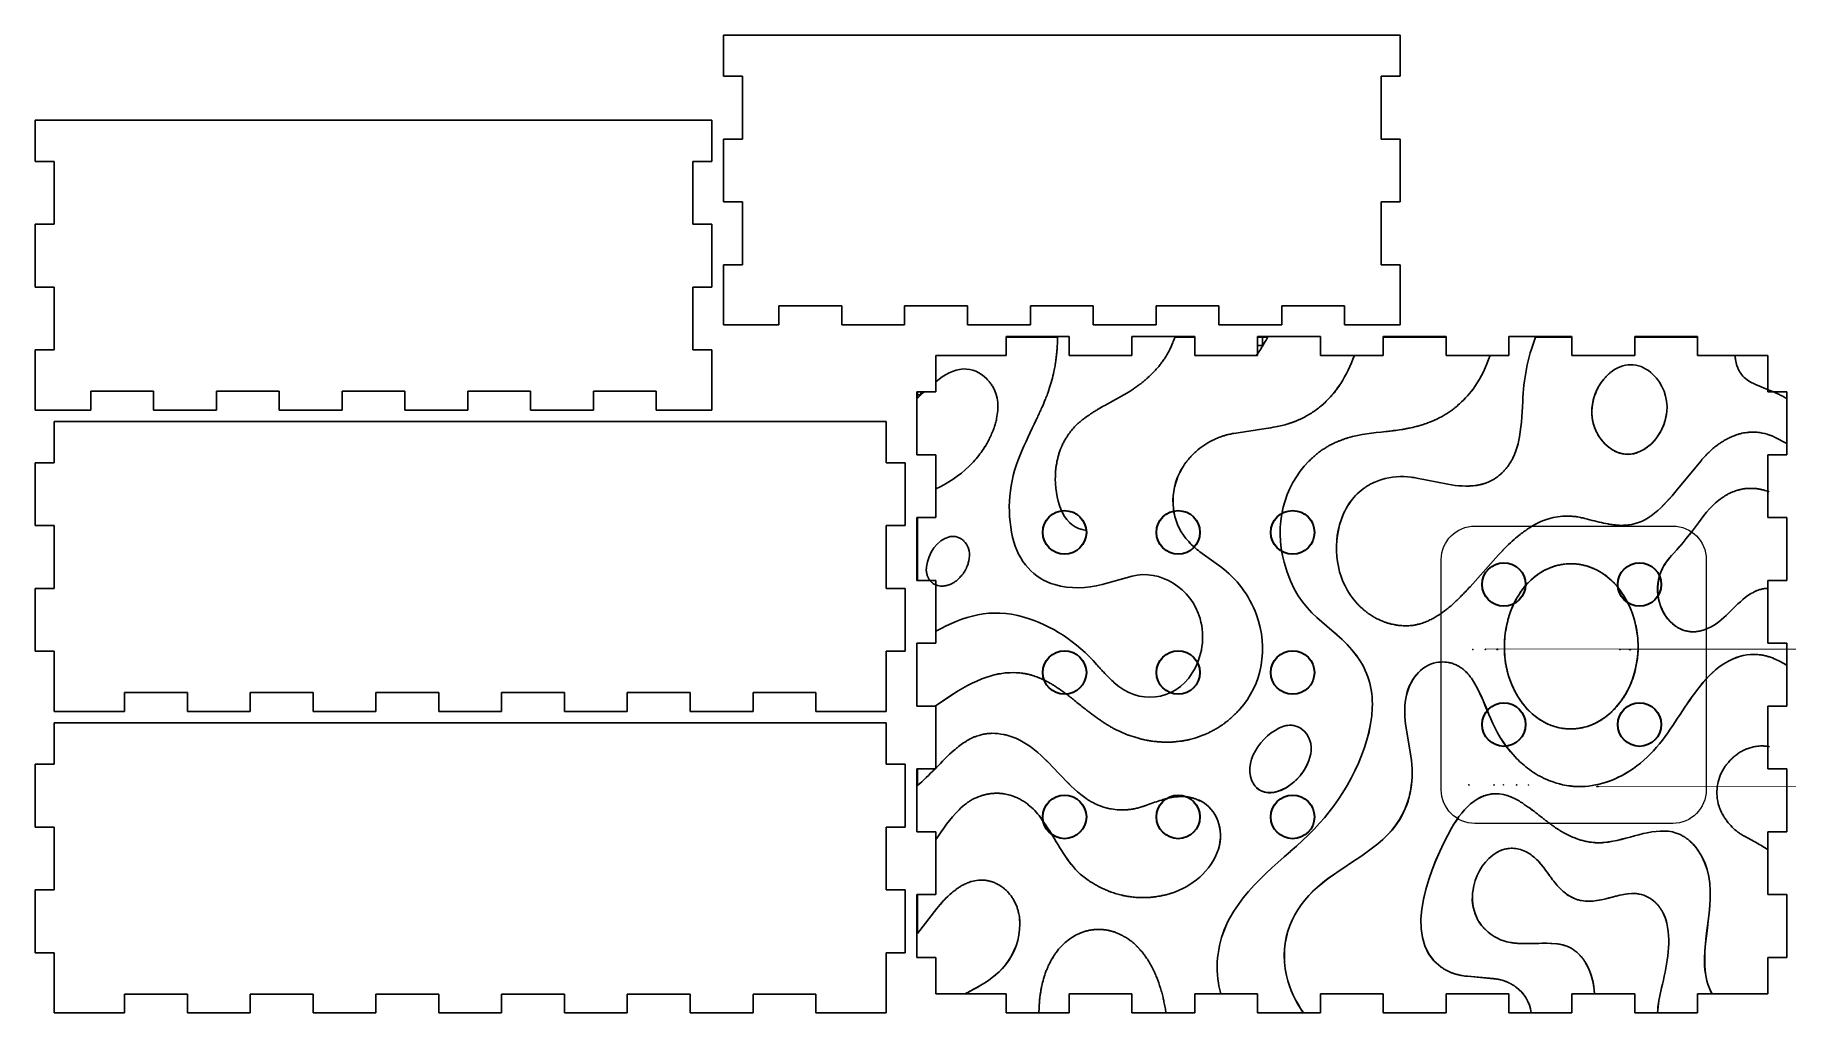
# Model space of a CAD drawing. Header units: millimetres. Extents: x 14 to 1319, y 14 to 743.
import ezdxf

# ---------------------------------------------------------------- set-up
doc = ezdxf.new("R2010")
doc.units = ezdxf.units.MM
doc.layers.add('Layer 1', color=7, linetype='Continuous')

msp = doc.modelspace()

# ---------------------------------------------------------------- linework, layer by layer
at = {"layer": 'Layer 1', "color": 1, "lineweight": 25, "true_color": 0xff0000}
for p, q in [((737.3, 518.2), (784.1, 518.2)), ((737.3, 504), (737.3, 518.2)), ((784.1, 518.2), (784.1, 504)), ((830.9, 518.2), (877.7, 518.2)), ((830.9, 504), (830.9, 518.2)), ((877.7, 518.2), (877.7, 504)), ((924.5, 518.2), (971.3, 518.2)), ((924.5, 504), (924.5, 518.2)), ((971.3, 518.2), (971.3, 504)), ((1018.1, 518.2), (1064.9, 518.2)), ((1018.1, 504), (1018.1, 518.2)), ((1064.9, 518.2), (1064.9, 504)), ((1111.7, 518.2), (1158.5, 518.2)), ((1111.7, 504), (1111.7, 518.2)), ((1158.5, 518.2), (1158.5, 504)), ((1205.3, 518.2), (1252.1, 518.2)), ((1205.3, 504), (1205.3, 518.2)), ((1252.1, 518.2), (1252.1, 504)), ((684.9, 504), (737.3, 504)), ((684.9, 476.8), (684.9, 504)), ((784.1, 504), (830.9, 504)), ((877.7, 504), (924.5, 504)), ((971.3, 504), (1018.1, 504)), ((1064.9, 504), (1111.7, 504)), ((1158.5, 504), (1205.3, 504)), ((1252.1, 504), (1304.5, 504)), ((1304.5, 504), (1304.5, 476.8)), ((670.7, 476.8), (684.9, 476.8)), ((670.7, 430), (670.7, 476.8)), ((1304.5, 476.8), (1318.7, 476.8)), ((1318.7, 476.8), (1318.7, 430)), ((684.9, 430), (670.7, 430)), ((684.9, 383.2), (684.9, 430)), ((1304.5, 430), (1304.5, 383.2)), ((1318.7, 430), (1304.5, 430)), ((670.7, 383.2), (684.9, 383.2)), ((670.7, 336.4), (670.7, 383.2)), ((1304.5, 383.2), (1318.7, 383.2)), ((1318.7, 383.2), (1318.7, 336.4)), ((684.9, 336.4), (670.7, 336.4)), ((684.9, 289.6), (684.9, 336.4)), ((1304.5, 336.4), (1304.5, 289.6)), ((1318.7, 336.4), (1304.5, 336.4)), ((670.7, 289.6), (684.9, 289.6)), ((670.7, 242.8), (670.7, 289.6)), ((1304.5, 289.6), (1318.7, 289.6)), ((1318.7, 289.6), (1318.7, 242.8)), ((684.9, 242.8), (670.7, 242.8)), ((684.9, 196), (684.9, 242.8)), ((1304.5, 242.8), (1304.5, 196)), ((1318.7, 242.8), (1304.5, 242.8)), ((670.7, 196), (684.9, 196)), ((670.7, 149.2), (670.7, 196)), ((1304.5, 196), (1318.7, 196)), ((1318.7, 196), (1318.7, 149.2)), ((684.9, 149.2), (670.7, 149.2)), ((684.9, 102.4), (684.9, 149.2)), ((1304.5, 149.2), (1304.5, 102.4)), ((1318.7, 149.2), (1304.5, 149.2)), ((670.7, 102.4), (684.9, 102.4)), ((670.7, 55.6), (670.7, 102.4)), ((1304.5, 102.4), (1318.7, 102.4)), ((1318.7, 102.4), (1318.7, 55.6)), ((684.9, 55.6), (670.7, 55.6)), ((684.9, 28.4), (684.9, 55.6)), ((1304.5, 55.6), (1304.5, 28.4)), ((1318.7, 55.6), (1304.5, 55.6)), ((737.3, 28.4), (684.9, 28.4)), ((737.3, 14.2), (737.3, 28.4)), ((784.1, 28.4), (784.1, 14.2)), ((830.9, 28.4), (784.1, 28.4)), ((830.9, 14.2), (830.9, 28.4)), ((877.7, 28.4), (877.7, 14.2)), ((924.5, 28.4), (877.7, 28.4)), ((924.5, 14.2), (924.5, 28.4)), ((971.3, 28.4), (971.3, 14.2)), ((1018.1, 28.4), (971.3, 28.4)), ((1018.1, 14.2), (1018.1, 28.4)), ((1064.9, 28.4), (1064.9, 14.2)), ((1111.7, 28.4), (1064.9, 28.4)), ((1111.7, 14.2), (1111.7, 28.4)), ((1158.5, 28.4), (1158.5, 14.2)), ((1205.3, 28.4), (1158.5, 28.4)), ((1205.3, 14.2), (1205.3, 28.4)), ((1252.1, 28.4), (1252.1, 14.2)), ((1304.5, 28.4), (1252.1, 28.4)), ((784.1, 14.2), (737.3, 14.2)), ((877.7, 14.2), (830.9, 14.2)), ((971.3, 14.2), (924.5, 14.2)), ((1064.9, 14.2), (1018.1, 14.2)), ((1158.5, 14.2), (1111.7, 14.2)), ((1252.1, 14.2), (1205.3, 14.2))]:
    msp.add_line(p, q, dxfattribs=at)
at = {"layer": 'Layer 1', "color": 7}
for p, q in [((924.5, 511.3), (928.4, 511.3)), ((928.2, 517.5), (928.2, 510.9)), ((671.3, 474.6), (673.7, 474.6)), ((673.7, 474.5), (673.7, 476.8))]:
    msp.add_line(p, q, dxfattribs=at)
at = {"layer": 'Layer 1'}
for p, q in [((1084.8, 285.1), (1084.8, 285.1)), ((1084.8, 285.1), (1084.8, 284.9)), ((1084.8, 284.9), (1084.8, 284.9)), ((1194.3, 284.9), (1194.2, 284.9)), ((1194.2, 284.9), (1194.2, 284.8)), ((1194.2, 284.8), (1194.3, 284.8)), ((1117.4, 184.2), (1117.4, 184.2)), ((1117.4, 184.2), (1117.4, 184.1)), ((1117.4, 184.1), (1117.4, 184.1)), ((1177, 182.9), (1177, 182.9)), ((1177.1, 182.9), (1177, 182.9)), ((1177, 182.9), (1177, 182.8)), ((1177, 182.8), (1177.1, 182.8)), ((1177, 182.8), (1177, 182.8)), ((1177.1, 182.9), (1177.1, 182.9)), ((1177.1, 182.8), (1177.1, 182.9)), ((1177.1, 182.8), (1177.1, 182.8)), ((1177.2, 182.9), (1177.2, 182.8)), ((1177.3, 182.8), (1177.2, 182.9)), ((1177.2, 182.9), (1177.2, 182.8)), ((1177.2, 182.8), (1177.3, 182.8)), ((1177.2, 182.8), (1177.3, 182.8)), ((1177.2, 182.8), (1177.2, 182.8)), ((1177.3, 182.8), (1177.3, 182.9)), ((1177.3, 182.8), (1177.3, 182.8)), ((1177.4, 182.9), (1177.4, 182.9)), ((1177.4, 182.9), (1177.4, 182.9)), ((1177.4, 182.9), (1177.4, 182.9)), ((1177.4, 182.9), (1177.4, 182.8)), ((1177.4, 182.9), (1177.4, 182.9)), ((1177.4, 182.8), (1177.4, 182.8)), ((1177.4, 182.8), (1177.4, 182.8)), ((1177.5, 182.8), (1177.5, 182.8)), ((1177.6, 182.9), (1177.6, 182.8)), ((1177.6, 182.8), (1177.6, 182.9)), ((1177.6, 182.9), (1177.6, 182.8)), ((1177.6, 182.9), (1177.6, 182.9)), ((1177.7, 182.8), (1177.6, 182.9)), ((1177.7, 182.9), (1177.7, 182.8)), ((1177.7, 182.9), (1177.7, 182.9)), ((1177.7, 182.8), (1177.7, 182.9)), ((1177.7, 182.9), (1177.7, 182.8)), ((1177.7, 182.8), (1177.7, 182.9)), ((1178, 182.9), (1178.1, 182.8)), ((1178, 182.8), (1178, 182.9)), ((1178, 182.9), (1178, 182.8)), ((1178.1, 182.8), (1178.1, 182.9)), ((1178.1, 182.9), (1178.1, 182.8)), ((1178.2, 182.9), (1178.3, 182.8)), ((1178.3, 182.9), (1178.2, 182.9)), ((1178.2, 182.8), (1178.2, 182.9)), ((1178.3, 182.9), (1178.3, 182.9)), ((1178.3, 182.8), (1178.3, 182.9)), ((1178.3, 182.8), (1178.3, 182.8)), ((1178.3, 182.8), (1178.3, 182.8))]:
    msp.add_line(p, q, dxfattribs=at)
at = {"layer": 'Layer 1', "color": 250, "lineweight": 35, "true_color": 0x231f20}
for centre in [(780.8, 372.2), (865.4, 372.2), (865.4, 372.2), (950.6, 372.2), (950.6, 372.2), (1107.9, 333.4), (1208.9, 333.4), (780.8, 267.8), (865.4, 267.8), (865.4, 267.8), (950.6, 267.8), (950.6, 267.8), (1107.9, 229), (1208.9, 229), (780.8, 160.2), (865.4, 160.2), (865.4, 160.2), (950.6, 160.2), (950.6, 160.2)]:
    msp.add_circle(centre, 16.2, dxfattribs=at)
at = {"layer": 'Layer 1', "color": 1, "lineweight": 25, "true_color": 0xff0000}
for points in [[(526.7, 742.7), (526.7, 742.7), (526.7, 712), (526.7, 712)], [(540.9, 742.7), (540.9, 742.7), (526.7, 742.7), (526.7, 742.7)], [(1016.5, 742.7), (1016.5, 742.7), (540.9, 742.7), (540.9, 742.7)], [(1030.7, 742.7), (1030.7, 742.7), (1016.5, 742.7), (1016.5, 742.7)], [(1030.7, 712), (1030.7, 712), (1030.7, 742.7), (1030.7, 742.7)], [(526.7, 712), (526.7, 712), (540.9, 712), (540.9, 712)], [(540.9, 712), (540.9, 712), (540.9, 665.2), (540.9, 665.2)], [(1016.5, 712), (1016.5, 712), (1030.7, 712), (1030.7, 712)], [(1016.5, 665.2), (1016.5, 665.2), (1016.5, 712), (1016.5, 712)], [(14.2, 679.2), (14.2, 679.2), (14.2, 648.5), (14.2, 648.5)], [(28.3, 679.2), (28.3, 679.2), (14.2, 679.2), (14.2, 679.2)], [(504, 679.2), (504, 679.2), (28.3, 679.2), (28.3, 679.2)], [(518.2, 679.2), (518.2, 679.2), (504, 679.2), (504, 679.2)], [(518.2, 648.5), (518.2, 648.5), (518.2, 679.2), (518.2, 679.2)], [(526.7, 665.2), (526.7, 665.2), (526.7, 618.4), (526.7, 618.4)], [(540.9, 665.2), (540.9, 665.2), (526.7, 665.2), (526.7, 665.2)], [(1030.7, 665.2), (1030.7, 665.2), (1016.5, 665.2), (1016.5, 665.2)], [(1030.7, 618.4), (1030.7, 618.4), (1030.7, 665.2), (1030.7, 665.2)], [(14.2, 648.5), (14.2, 648.5), (28.3, 648.5), (28.3, 648.5)], [(28.3, 648.5), (28.3, 648.5), (28.3, 601.7), (28.3, 601.7)], [(504, 648.5), (504, 648.5), (518.2, 648.5), (518.2, 648.5)], [(504, 601.7), (504, 601.7), (504, 648.5), (504, 648.5)], [(526.7, 618.4), (526.7, 618.4), (540.9, 618.4), (540.9, 618.4)], [(540.9, 618.4), (540.9, 618.4), (540.9, 571.6), (540.9, 571.6)], [(1016.5, 618.4), (1016.5, 618.4), (1030.7, 618.4), (1030.7, 618.4)], [(1016.5, 571.6), (1016.5, 571.6), (1016.5, 618.4), (1016.5, 618.4)], [(14.2, 601.7), (14.2, 601.7), (14.2, 554.9), (14.2, 554.9)], [(28.3, 601.7), (28.3, 601.7), (14.2, 601.7), (14.2, 601.7)], [(518.2, 601.7), (518.2, 601.7), (504, 601.7), (504, 601.7)], [(518.2, 554.9), (518.2, 554.9), (518.2, 601.7), (518.2, 601.7)], [(526.7, 571.6), (526.7, 571.6), (526.7, 540.9), (526.7, 540.9)], [(540.9, 571.6), (540.9, 571.6), (526.7, 571.6), (526.7, 571.6)], [(1030.7, 571.6), (1030.7, 571.6), (1016.5, 571.6), (1016.5, 571.6)], [(1030.7, 540.9), (1030.7, 540.9), (1030.7, 571.6), (1030.7, 571.6)], [(14.2, 554.9), (14.2, 554.9), (28.3, 554.9), (28.3, 554.9)], [(28.3, 554.9), (28.3, 554.9), (28.3, 508.1), (28.3, 508.1)], [(504, 554.9), (504, 554.9), (518.2, 554.9), (518.2, 554.9)], [(504, 508.1), (504, 508.1), (504, 554.9), (504, 554.9)], [(526.7, 540.9), (526.7, 540.9), (526.7, 526.7), (526.7, 526.7)], [(568.1, 540.9), (568.1, 540.9), (614.9, 540.9), (614.9, 540.9)], [(568.1, 526.7), (568.1, 526.7), (568.1, 540.9), (568.1, 540.9)], [(614.9, 540.9), (614.9, 540.9), (614.9, 526.7), (614.9, 526.7)], [(661.7, 540.9), (661.7, 540.9), (708.5, 540.9), (708.5, 540.9)], [(661.7, 526.7), (661.7, 526.7), (661.7, 540.9), (661.7, 540.9)], [(708.5, 540.9), (708.5, 540.9), (708.5, 526.7), (708.5, 526.7)], [(755.3, 540.9), (755.3, 540.9), (802.1, 540.9), (802.1, 540.9)], [(755.3, 526.7), (755.3, 526.7), (755.3, 540.9), (755.3, 540.9)], [(802.1, 540.9), (802.1, 540.9), (802.1, 526.7), (802.1, 526.7)], [(848.9, 540.9), (848.9, 540.9), (895.7, 540.9), (895.7, 540.9)], [(848.9, 526.7), (848.9, 526.7), (848.9, 540.9), (848.9, 540.9)], [(895.7, 540.9), (895.7, 540.9), (895.7, 526.7), (895.7, 526.7)], [(942.5, 540.9), (942.5, 540.9), (989.3, 540.9), (989.3, 540.9)], [(942.5, 526.7), (942.5, 526.7), (942.5, 540.9), (942.5, 540.9)], [(989.3, 540.9), (989.3, 540.9), (989.3, 526.7), (989.3, 526.7)], [(1030.7, 526.7), (1030.7, 526.7), (1030.7, 540.9), (1030.7, 540.9)], [(526.7, 526.7), (526.7, 526.7), (540.9, 526.7), (540.9, 526.7)], [(540.9, 526.7), (540.9, 526.7), (568.1, 526.7), (568.1, 526.7)], [(614.9, 526.7), (614.9, 526.7), (661.7, 526.7), (661.7, 526.7)], [(708.5, 526.7), (708.5, 526.7), (755.3, 526.7), (755.3, 526.7)], [(802.1, 526.7), (802.1, 526.7), (848.9, 526.7), (848.9, 526.7)], [(895.7, 526.7), (895.7, 526.7), (942.5, 526.7), (942.5, 526.7)], [(989.3, 526.7), (989.3, 526.7), (1016.5, 526.7), (1016.5, 526.7)], [(1016.5, 526.7), (1016.5, 526.7), (1030.7, 526.7), (1030.7, 526.7)], [(14.2, 508.1), (14.2, 508.1), (14.2, 477.4), (14.2, 477.4)], [(28.3, 508.1), (28.3, 508.1), (14.2, 508.1), (14.2, 508.1)], [(518.2, 508.1), (518.2, 508.1), (504, 508.1), (504, 508.1)], [(518.2, 477.4), (518.2, 477.4), (518.2, 508.1), (518.2, 508.1)], [(14.2, 477.4), (14.2, 477.4), (14.2, 463.2), (14.2, 463.2)], [(55.6, 477.4), (55.6, 477.4), (102.4, 477.4), (102.4, 477.4)], [(55.6, 463.2), (55.6, 463.2), (55.6, 477.4), (55.6, 477.4)], [(102.4, 477.4), (102.4, 477.4), (102.4, 463.2), (102.4, 463.2)], [(149.2, 477.4), (149.2, 477.4), (196, 477.4), (196, 477.4)], [(149.2, 463.2), (149.2, 463.2), (149.2, 477.4), (149.2, 477.4)], [(196, 477.4), (196, 477.4), (196, 463.2), (196, 463.2)], [(242.8, 477.4), (242.8, 477.4), (289.6, 477.4), (289.6, 477.4)], [(242.8, 463.2), (242.8, 463.2), (242.8, 477.4), (242.8, 477.4)], [(289.6, 477.4), (289.6, 477.4), (289.6, 463.2), (289.6, 463.2)], [(336.4, 477.4), (336.4, 477.4), (383.2, 477.4), (383.2, 477.4)], [(336.4, 463.2), (336.4, 463.2), (336.4, 477.4), (336.4, 477.4)], [(383.2, 477.4), (383.2, 477.4), (383.2, 463.2), (383.2, 463.2)], [(430, 477.4), (430, 477.4), (476.8, 477.4), (476.8, 477.4)], [(430, 463.2), (430, 463.2), (430, 477.4), (430, 477.4)], [(476.8, 477.4), (476.8, 477.4), (476.8, 463.2), (476.8, 463.2)], [(518.2, 463.2), (518.2, 463.2), (518.2, 477.4), (518.2, 477.4)], [(14.2, 463.2), (14.2, 463.2), (28.3, 463.2), (28.3, 463.2)], [(28.3, 463.2), (28.3, 463.2), (55.6, 463.2), (55.6, 463.2)], [(102.4, 463.2), (102.4, 463.2), (149.2, 463.2), (149.2, 463.2)], [(196, 463.2), (196, 463.2), (242.8, 463.2), (242.8, 463.2)], [(289.6, 463.2), (289.6, 463.2), (336.4, 463.2), (336.4, 463.2)], [(383.2, 463.2), (383.2, 463.2), (430, 463.2), (430, 463.2)], [(476.8, 463.2), (476.8, 463.2), (504, 463.2), (504, 463.2)], [(504, 463.2), (504, 463.2), (518.2, 463.2), (518.2, 463.2)], [(28.3, 454.7), (28.3, 454.7), (28.3, 424), (28.3, 424)], [(648, 454.7), (648, 454.7), (28.3, 454.7), (28.3, 454.7)], [(648, 424), (648, 424), (648, 454.7), (648, 454.7)], [(14.2, 424), (14.2, 424), (14.2, 377.2), (14.2, 377.2)], [(28.3, 424), (28.3, 424), (14.2, 424), (14.2, 424)], [(662.2, 424), (662.2, 424), (648, 424), (648, 424)], [(662.2, 377.2), (662.2, 377.2), (662.2, 424), (662.2, 424)], [(14.2, 377.2), (14.2, 377.2), (28.3, 377.2), (28.3, 377.2)], [(28.3, 377.2), (28.3, 377.2), (28.3, 330.4), (28.3, 330.4)], [(648, 377.2), (648, 377.2), (662.2, 377.2), (662.2, 377.2)], [(648, 330.4), (648, 330.4), (648, 377.2), (648, 377.2)], [(14.2, 330.4), (14.2, 330.4), (14.2, 283.6), (14.2, 283.6)], [(28.3, 330.4), (28.3, 330.4), (14.2, 330.4), (14.2, 330.4)], [(662.2, 330.4), (662.2, 330.4), (648, 330.4), (648, 330.4)], [(662.2, 283.6), (662.2, 283.6), (662.2, 330.4), (662.2, 330.4)], [(14.2, 283.6), (14.2, 283.6), (28.3, 283.6), (28.3, 283.6)], [(28.3, 283.6), (28.3, 283.6), (28.3, 252.9), (28.3, 252.9)], [(648, 252.9), (648, 252.9), (648, 283.6), (648, 283.6)], [(648, 283.6), (648, 283.6), (662.2, 283.6), (662.2, 283.6)], [(28.3, 252.9), (28.3, 252.9), (28.3, 238.7), (28.3, 238.7)], [(80.8, 252.9), (80.8, 252.9), (127.6, 252.9), (127.6, 252.9)], [(80.8, 238.7), (80.8, 238.7), (80.8, 252.9), (80.8, 252.9)], [(127.6, 252.9), (127.6, 252.9), (127.6, 238.7), (127.6, 238.7)], [(174.4, 252.9), (174.4, 252.9), (221.2, 252.9), (221.2, 252.9)], [(174.4, 238.7), (174.4, 238.7), (174.4, 252.9), (174.4, 252.9)], [(221.2, 252.9), (221.2, 252.9), (221.2, 238.7), (221.2, 238.7)], [(268, 252.9), (268, 252.9), (314.8, 252.9), (314.8, 252.9)], [(268, 238.7), (268, 238.7), (268, 252.9), (268, 252.9)], [(314.8, 252.9), (314.8, 252.9), (314.8, 238.7), (314.8, 238.7)], [(361.6, 252.9), (361.6, 252.9), (408.4, 252.9), (408.4, 252.9)], [(361.6, 238.7), (361.6, 238.7), (361.6, 252.9), (361.6, 252.9)], [(408.4, 252.9), (408.4, 252.9), (408.4, 238.7), (408.4, 238.7)], [(455.2, 252.9), (455.2, 252.9), (502, 252.9), (502, 252.9)], [(455.2, 238.7), (455.2, 238.7), (455.2, 252.9), (455.2, 252.9)], [(502, 252.9), (502, 252.9), (502, 238.7), (502, 238.7)], [(548.8, 252.9), (548.8, 252.9), (595.6, 252.9), (595.6, 252.9)], [(548.8, 238.7), (548.8, 238.7), (548.8, 252.9), (548.8, 252.9)], [(595.6, 252.9), (595.6, 252.9), (595.6, 238.7), (595.6, 238.7)], [(648, 238.7), (648, 238.7), (648, 252.9), (648, 252.9)], [(28.3, 238.7), (28.3, 238.7), (80.8, 238.7), (80.8, 238.7)], [(127.6, 238.7), (127.6, 238.7), (174.4, 238.7), (174.4, 238.7)], [(221.2, 238.7), (221.2, 238.7), (268, 238.7), (268, 238.7)], [(314.8, 238.7), (314.8, 238.7), (361.6, 238.7), (361.6, 238.7)], [(408.4, 238.7), (408.4, 238.7), (455.2, 238.7), (455.2, 238.7)], [(502, 238.7), (502, 238.7), (548.8, 238.7), (548.8, 238.7)], [(595.6, 238.7), (595.6, 238.7), (648, 238.7), (648, 238.7)], [(28.3, 230.2), (28.3, 230.2), (28.3, 199.5), (28.3, 199.5)], [(648, 230.2), (648, 230.2), (28.3, 230.2), (28.3, 230.2)], [(648, 199.5), (648, 199.5), (648, 230.2), (648, 230.2)], [(14.2, 199.5), (14.2, 199.5), (14.2, 152.7), (14.2, 152.7)], [(28.3, 199.5), (28.3, 199.5), (14.2, 199.5), (14.2, 199.5)], [(662.2, 199.5), (662.2, 199.5), (648, 199.5), (648, 199.5)], [(662.2, 152.7), (662.2, 152.7), (662.2, 199.5), (662.2, 199.5)], [(14.2, 152.7), (14.2, 152.7), (28.3, 152.7), (28.3, 152.7)], [(28.3, 152.7), (28.3, 152.7), (28.3, 105.9), (28.3, 105.9)], [(648, 152.7), (648, 152.7), (662.2, 152.7), (662.2, 152.7)], [(648, 105.9), (648, 105.9), (648, 152.7), (648, 152.7)], [(14.2, 105.9), (14.2, 105.9), (14.2, 59.1), (14.2, 59.1)], [(28.3, 105.9), (28.3, 105.9), (14.2, 105.9), (14.2, 105.9)], [(662.2, 105.9), (662.2, 105.9), (648, 105.9), (648, 105.9)], [(662.2, 59.1), (662.2, 59.1), (662.2, 105.9), (662.2, 105.9)], [(14.2, 59.1), (14.2, 59.1), (28.3, 59.1), (28.3, 59.1)], [(28.3, 59.1), (28.3, 59.1), (28.3, 28.3), (28.3, 28.3)], [(648, 28.3), (648, 28.3), (648, 59.1), (648, 59.1)], [(648, 59.1), (648, 59.1), (662.2, 59.1), (662.2, 59.1)], [(28.3, 28.3), (28.3, 28.3), (28.3, 14.2), (28.3, 14.2)], [(80.8, 28.3), (80.8, 28.3), (127.6, 28.3), (127.6, 28.3)], [(80.8, 14.2), (80.8, 14.2), (80.8, 28.3), (80.8, 28.3)], [(127.6, 28.3), (127.6, 28.3), (127.6, 14.2), (127.6, 14.2)], [(174.4, 28.3), (174.4, 28.3), (221.2, 28.3), (221.2, 28.3)], [(174.4, 14.2), (174.4, 14.2), (174.4, 28.3), (174.4, 28.3)], [(221.2, 28.3), (221.2, 28.3), (221.2, 14.2), (221.2, 14.2)], [(268, 28.3), (268, 28.3), (314.8, 28.3), (314.8, 28.3)], [(268, 14.2), (268, 14.2), (268, 28.3), (268, 28.3)], [(314.8, 28.3), (314.8, 28.3), (314.8, 14.2), (314.8, 14.2)], [(361.6, 28.3), (361.6, 28.3), (408.4, 28.3), (408.4, 28.3)], [(361.6, 14.2), (361.6, 14.2), (361.6, 28.3), (361.6, 28.3)], [(408.4, 28.3), (408.4, 28.3), (408.4, 14.2), (408.4, 14.2)], [(455.2, 28.3), (455.2, 28.3), (502, 28.3), (502, 28.3)], [(455.2, 14.2), (455.2, 14.2), (455.2, 28.3), (455.2, 28.3)], [(502, 28.3), (502, 28.3), (502, 14.2), (502, 14.2)], [(548.8, 28.3), (548.8, 28.3), (595.6, 28.3), (595.6, 28.3)], [(548.8, 14.2), (548.8, 14.2), (548.8, 28.3), (548.8, 28.3)], [(595.6, 28.3), (595.6, 28.3), (595.6, 14.2), (595.6, 14.2)], [(648, 14.2), (648, 14.2), (648, 28.3), (648, 28.3)], [(28.3, 14.2), (28.3, 14.2), (80.8, 14.2), (80.8, 14.2)], [(127.6, 14.2), (127.6, 14.2), (174.4, 14.2), (174.4, 14.2)], [(221.2, 14.2), (221.2, 14.2), (268, 14.2), (268, 14.2)], [(314.8, 14.2), (314.8, 14.2), (361.6, 14.2), (361.6, 14.2)], [(408.4, 14.2), (408.4, 14.2), (455.2, 14.2), (455.2, 14.2)], [(502, 14.2), (502, 14.2), (548.8, 14.2), (548.8, 14.2)], [(595.6, 14.2), (595.6, 14.2), (648, 14.2), (648, 14.2)]]:
    msp.add_open_spline(points, degree=3, dxfattribs=at)
at = {"layer": 'Layer 1'}
for points, degree in [([(737.3, 518.2), (737.3, 518.2), (737.3, 517.5), (737.3, 517.5)], 3), ([(784.1, 518.2), (784.1, 518.2), (737.3, 518.2), (737.3, 518.2)], 3), ([(737.3, 517.5), (737.3, 517.5), (775.6, 517.5), (775.6, 517.5)], 3), ([(737.3, 517.5), (737.3, 517.5), (737.3, 504), (737.3, 504)], 3), ([(775.6, 517.5), (775.6, 517.5), (737.3, 517.5), (737.3, 517.5)], 3), ([(775.5, 514.7), (775.5, 513.9), (775.5, 513.1), (775.4, 512.4)], 3), ([(775.4, 512.4), (775.5, 513.1), (775.5, 513.9), (775.5, 514.7)], 3), ([(775.6, 516.1), (775.6, 515.6), (775.5, 515.1), (775.5, 514.7)], 3), ([(775.6, 517.5), (775.6, 517), (775.6, 516.6), (775.6, 516.1)], 3), ([(784.1, 504), (784.1, 504), (784.1, 518.2), (784.1, 518.2)], 3), ([(830.9, 518.2), (830.9, 518.2), (830.9, 504), (830.9, 504)], 3), ([(877.7, 518.2), (877.7, 518.2), (830.9, 518.2), (830.9, 518.2)], 3), ([(862.3, 515.9), (862.5, 516.4), (862.6, 517), (862.8, 517.5)], 3), ([(862.3, 515.9), (862.3, 515.9), (862.3, 515.9), (862.3, 515.9)], 3), ([(862.8, 517.5), (862.8, 517.5), (877.7, 517.5), (877.7, 517.5)], 3), ([(862.8, 517.5), (862.8, 517.5), (862.8, 517.5), (862.8, 517.5)], 3), ([(877.7, 517.5), (877.7, 517.5), (877.7, 518.2), (877.7, 518.2)], 3), ([(924.5, 518.2), (924.5, 518.2), (924.5, 517.5), (924.5, 517.5)], 3), ([(971.3, 518.2), (971.3, 518.2), (924.5, 518.2), (924.5, 518.2)], 3), ([(924.5, 517.5), (924.5, 517.5), (931.8, 517.4), (931.8, 517.4)], 3), ([(924.5, 517.5), (924.5, 517.5), (931.8, 517.5), (931.8, 517.5)], 3), ([(924.5, 505.2), (924.5, 505.2), (924.5, 517.5), (924.5, 517.5)], 3), ([(931.8, 517.4), (931.5, 516.8), (931.1, 516.1), (930.8, 515.4)], 3), ([(931.8, 517.5), (931.8, 517.5), (931.8, 517.4), (931.8, 517.4)], 3), ([(931.8, 517.4), (931.8, 517.4), (931.8, 517.4), (931.8, 517.4)], 3), ([(971.3, 504), (971.3, 504), (971.3, 518.2), (971.3, 518.2)], 3), ([(1064.9, 518.2), (1064.9, 518.2), (1018.1, 518.2), (1018.1, 518.2)], 3), ([(1018.1, 518.2), (1018.1, 518.2), (1018.1, 517.5), (1018.1, 517.5)], 3), ([(1018.1, 517.5), (1018.1, 517.5), (1018.1, 504), (1018.1, 504)], 3), ([(1064.9, 517.5), (1064.9, 517.5), (1018.1, 517.5), (1018.1, 517.5)], 3), ([(1018.1, 517.5), (1018.1, 517.5), (1064.9, 517.5), (1064.9, 517.5)], 3), ([(1064.9, 517.5), (1064.9, 517.5), (1064.9, 518.2), (1064.9, 518.2)], 3), ([(1064.9, 504), (1064.9, 504), (1064.9, 517.5), (1064.9, 517.5)], 3), ([(1111.7, 518.2), (1111.7, 518.2), (1111.7, 504), (1111.7, 504)], 3), ([(1158.5, 518.2), (1158.5, 518.2), (1111.7, 518.2), (1111.7, 518.2)], 3), ([(1121.9, 469.6), (1122.5, 486.2), (1125.6, 502.1), (1131.4, 517.5)], 3), ([(1131.4, 517.5), (1125.6, 502.1), (1122.5, 486.2), (1122, 469.6)], 3), ([(1158.5, 517.5), (1158.5, 517.5), (1131.4, 517.5), (1131.4, 517.5)], 3), ([(1131.4, 517.5), (1131.4, 517.5), (1158.5, 517.5), (1158.5, 517.5)], 3), ([(1158.5, 517.5), (1158.5, 517.5), (1158.5, 518.2), (1158.5, 518.2)], 3), ([(1158.5, 504), (1158.5, 504), (1158.5, 517.5), (1158.5, 517.5)], 3), ([(1252.1, 518.2), (1252.1, 518.2), (1205.3, 518.2), (1205.3, 518.2)], 3), ([(1205.3, 518.2), (1205.3, 518.2), (1205.3, 517.5), (1205.3, 517.5)], 3), ([(1205.3, 517.5), (1205.3, 517.5), (1205.3, 504), (1205.3, 504)], 3), ([(1252.1, 517.5), (1252.1, 517.5), (1205.3, 517.5), (1205.3, 517.5)], 3), ([(1205.3, 517.5), (1205.3, 517.5), (1252.1, 517.5), (1252.1, 517.5)], 3), ([(1252.1, 517.5), (1252.1, 517.5), (1252.1, 518.2), (1252.1, 518.2)], 3), ([(1252.1, 504), (1252.1, 504), (1252.1, 517.5), (1252.1, 517.5)], 3), ([(684.9, 504), (684.9, 504), (684.9, 484.4), (684.9, 484.4)], 3), ([(737.3, 504), (737.3, 504), (684.9, 504), (684.9, 504)], 3), ([(830.9, 504), (830.9, 504), (784.1, 504), (784.1, 504)], 3), ([(924.5, 505.2), (924.2, 504.8), (923.9, 504.4), (923.6, 504)], 3), ([(996.6, 504), (996.6, 504), (971.3, 504), (971.3, 504)], 3), ([(1018.1, 504), (1018.1, 504), (996.6, 504), (996.6, 504)], 3), ([(1097.6, 504), (1097.6, 504), (1064.9, 504), (1064.9, 504)], 3), ([(1097.6, 504), (1094.8, 495.5), (1091.1, 487.9), (1086.3, 480.8)], 3), ([(1086.3, 480.8), (1091.1, 487.9), (1094.8, 495.5), (1097.6, 504)], 3), ([(1111.7, 504), (1111.7, 504), (1097.6, 504), (1097.6, 504)], 3), ([(1205.3, 504), (1205.3, 504), (1158.5, 504), (1158.5, 504)], 3), ([(1280.1, 504), (1280.1, 504), (1252.1, 504), (1252.1, 504)], 3), ([(1304.5, 504), (1304.5, 504), (1280, 504), (1280, 504)], 3), ([(1280, 504), (1280.1, 503.7), (1280.1, 503.4), (1280.1, 503.2)], 3), ([(1280.1, 503.2), (1280.1, 503.5), (1280.1, 503.7), (1280.1, 504)], 3), ([(1280.1, 503), (1280.1, 503.1), (1280.1, 503.1), (1280.1, 503.2)], 3), ([(1280.1, 503.2), (1280.1, 503.1), (1280.1, 503.1), (1280.1, 503)], 3), ([(1280.3, 501.4), (1280.2, 502), (1280.2, 502.5), (1280.1, 503)], 3), ([(1280.1, 503), (1280.2, 502.5), (1280.2, 502), (1280.3, 501.4)], 3), ([(1280.4, 500.6), (1280.4, 500.9), (1280.3, 501.2), (1280.3, 501.4)], 3), ([(1280.3, 501.4), (1280.3, 501.2), (1280.4, 500.9), (1280.4, 500.6)], 3), ([(1280.6, 499.7), (1280.5, 500), (1280.5, 500.3), (1280.4, 500.6)], 3), ([(1280.4, 500.6), (1280.5, 500.3), (1280.5, 500), (1280.6, 499.7)], 3), ([(1304.5, 478.6), (1304.5, 478.6), (1304.5, 504), (1304.5, 504)], 3), ([(684.9, 484.4), (684.9, 484.4), (684.9, 476.8), (684.9, 476.8)], 3), ([(838, 483.4), (838.4, 483.7), (838.8, 484), (839.2, 484.4)], 3), ([(842, 486.7), (842.3, 487), (842.6, 487.2), (842.8, 487.5)], 3), ([(1179.3, 482.2), (1179.5, 482.5), (1179.7, 482.8), (1179.9, 483)], 3), ([(1179.9, 483), (1180.1, 483.3), (1180.3, 483.7), (1180.5, 484)], 3), ([(1180.5, 484), (1180.8, 484.4), (1181.1, 484.8), (1181.3, 485.1)], 3), ([(1180.5, 484), (1180.5, 484), (1180.5, 484), (1180.5, 484)], 3), ([(1183.2, 487.3), (1183.3, 487.5), (1183.5, 487.7), (1183.7, 487.9)], 3), ([(1186.7, 490.8), (1187.3, 491.3), (1188, 491.8), (1188.7, 492.3)], 3), ([(1188.7, 492.3), (1188.8, 492.4), (1188.8, 492.5), (1188.9, 492.5)], 3), ([(1218.9, 489.8), (1218.9, 489.8), (1218.9, 489.8), (1218.9, 489.8)], 3), ([(1282.4, 494.1), (1282.2, 494.4), (1282.1, 494.7), (1282, 494.9)], 3), ([(1282, 494.9), (1282.1, 494.7), (1282.2, 494.4), (1282.4, 494.1)], 3), ([(1296.1, 482), (1295.5, 482.3), (1294.9, 482.6), (1294.3, 482.8)], 3), ([(1294.3, 482.8), (1294.9, 482.6), (1295.5, 482.3), (1296.1, 482)], 3), ([(670.7, 476.8), (670.7, 476.8), (670.7, 430), (670.7, 430)], 3), ([(671.3, 476.8), (671.3, 476.8), (670.7, 476.8), (670.7, 476.8)], 3), ([(676.2, 476.8), (676.2, 476.8), (671.3, 476.8), (671.3, 476.8)], 3), ([(671.3, 476.8), (671.3, 476.8), (671.3, 472.3), (671.3, 472.3)], 3), ([(671.3, 472.3), (671.3, 472.3), (671.3, 476.8), (671.3, 476.8)], 3), ([(671.3, 472.3), (671.6, 472.6), (671.9, 472.9), (672.2, 473.2)], 3), ([(671.3, 472.3), (671.3, 472.3), (671.3, 472.3), (671.3, 472.3)], 3), ([(671.3, 472.3), (671.3, 472.3), (671.3, 472.3), (671.3, 472.3)], 3), ([(672.2, 473.2), (673.5, 474.3), (674.7, 475.5), (676, 476.7)], 3), ([(676, 476.7), (676.1, 476.7), (676.1, 476.7), (676.2, 476.8)], 3), ([(676.2, 476.8), (676.1, 476.7), (676.1, 476.7), (676, 476.7)], 3), ([(684.9, 476.8), (684.9, 476.8), (676.2, 476.8), (676.2, 476.8)], 3), ([(730.2, 456.9), (731.8, 465.1), (731.6, 473.4), (727.5, 480.4)], 3), ([(810.7, 466.8), (810.7, 466.8), (829, 476.9), (829, 476.9)], 3), ([(978.5, 472.8), (976, 470.1), (973.5, 467.7), (970.7, 465.5)], 3), ([(979.9, 474.4), (979.4, 473.9), (979, 473.3), (978.5, 472.8)], 3), ([(1086.3, 480.8), (1082.9, 475.9), (1079, 471.6), (1074.9, 467.9)], 3), ([(1074.9, 467.9), (1079, 471.6), (1082.9, 475.9), (1086.3, 480.8)], 3), ([(1177.2, 478.4), (1177.4, 478.7), (1177.6, 479.1), (1177.8, 479.4)], 3), ([(1177.8, 479.4), (1177.8, 479.5), (1177.8, 479.6), (1177.9, 479.7)], 3), ([(1177.9, 479.7), (1178, 479.8), (1178, 479.9), (1178.1, 480.1)], 3), ([(1178.1, 480.1), (1178.2, 480.4), (1178.4, 480.6), (1178.6, 480.9)], 3), ([(1178.6, 480.9), (1178.7, 481.1), (1178.8, 481.2), (1178.8, 481.4)], 3), ([(1178.8, 481.4), (1179, 481.7), (1179.2, 481.9), (1179.3, 482.2)], 3), ([(1304.5, 478.5), (1304.5, 478.5), (1304.5, 478.6), (1304.5, 478.6)], 3), ([(1305.8, 478), (1305.4, 478.2), (1305, 478.4), (1304.5, 478.5)], 3), ([(1306.7, 477.7), (1306.4, 477.8), (1306.1, 477.9), (1305.8, 478)], 3), ([(1308.7, 476.8), (1308, 477.1), (1307.3, 477.4), (1306.7, 477.7)], 3), ([(1308.8, 476.8), (1308.8, 476.8), (1308.8, 476.8), (1308.7, 476.8)], 3), ([(1318.7, 476.8), (1318.7, 476.8), (1308.8, 476.8), (1308.8, 476.8)], 3), ([(1316.1, 473.2), (1315.7, 473.5), (1315.3, 473.7), (1314.9, 473.9)], 3), ([(1318.7, 471.8), (1317.8, 472.3), (1317, 472.8), (1316.1, 473.2)], 3), ([(1318.7, 471.8), (1318.7, 471.8), (1318.7, 476.8), (1318.7, 476.8)], 3), ([(1318.7, 438.4), (1318.7, 438.4), (1318.7, 471.8), (1318.7, 471.8)], 3), ([(761.4, 459.7), (760.8, 458.4), (760.3, 457.2), (759.7, 456)], 3), ([(761.4, 459.7), (761.4, 459.7), (761.4, 459.7), (761.4, 459.7)], 3), ([(761.4, 459.7), (761.4, 459.7), (761.4, 459.7), (761.4, 459.7)], 3), ([(795.6, 457.2), (796.7, 458.1), (797.9, 458.9), (799, 459.6)], 3), ([(956, 456.4), (956.7, 456.7), (957.4, 457), (958, 457.3)], 3), ([(958, 457.3), (957.4, 457), (956.7, 456.7), (956, 456.4)], 3), ([(958, 457.3), (958.6, 457.6), (959.3, 458), (959.9, 458.3)], 3), ([(959.9, 458.3), (959.3, 458), (958.6, 457.6), (958, 457.3)], 3), ([(959.9, 458.3), (960, 458.4), (960.1, 458.4), (960.2, 458.5)], 3), ([(960.2, 458.5), (960.1, 458.4), (960, 458.4), (959.9, 458.3)], 3), ([(961.8, 459.4), (961.3, 459.1), (960.7, 458.8), (960.2, 458.5)], 3), ([(970.7, 465.5), (970.1, 465), (969.6, 464.6), (969, 464.2)], 3), ([(1074.9, 467.9), (1074.9, 467.9), (1074.8, 467.9), (1074.8, 467.9)], 3), ([(1074.8, 467.9), (1074.8, 467.9), (1074.9, 467.9), (1074.9, 467.9)], 3), ([(1173.6, 458.6), (1173.6, 458.6), (1173.6, 458.7), (1173.6, 458.7)], 3), ([(1228.3, 456.9), (1228.2, 456.6), (1228.2, 456.3), (1228.1, 456)], 3), ([(1228.5, 457.7), (1228.4, 457.5), (1228.4, 457.2), (1228.3, 456.9)], 3), ([(1228.7, 458.6), (1228.6, 458.3), (1228.6, 458), (1228.5, 457.7)], 3), ([(1228.9, 459.8), (1228.8, 459.5), (1228.8, 459.2), (1228.7, 459)], 3), ([(1228.7, 459), (1228.7, 458.9), (1228.7, 458.7), (1228.7, 458.6)], 3), ([(789.2, 451.7), (789.5, 452), (789.8, 452.4), (790.2, 452.7)], 3), ([(790.2, 452.7), (790.3, 452.9), (790.5, 453), (790.7, 453.2)], 3), ([(790.7, 453.2), (791, 453.4), (791.2, 453.7), (791.5, 453.9)], 3), ([(901.9, 444.9), (901.9, 444.9), (901.9, 444.9), (901.9, 444.9)], 3), ([(901.9, 444.9), (901.9, 444.9), (901.9, 444.9), (901.9, 444.9)], 3), ([(906.7, 445.8), (906.7, 445.8), (930.6, 449.5), (930.6, 449.5)], 3), ([(930.6, 449.5), (930.6, 449.5), (906.7, 445.8), (906.7, 445.8)], 3), ([(942.7, 451.8), (944.2, 452.2), (945.8, 452.6), (947.4, 453.1)], 3), ([(947.4, 453.1), (945.8, 452.6), (944.2, 452.2), (942.7, 451.8)], 3), ([(942.7, 451.8), (942.7, 451.8), (942.7, 451.8), (942.7, 451.8)], 3), ([(942.7, 451.8), (942.7, 451.8), (942.7, 451.8), (942.7, 451.8)], 3), ([(947.4, 453.1), (947.6, 453.2), (947.8, 453.2), (947.9, 453.3)], 3), ([(947.9, 453.3), (947.8, 453.2), (947.6, 453.2), (947.4, 453.1)], 3), ([(947.9, 453.3), (948.4, 453.4), (948.8, 453.6), (949.3, 453.7)], 3), ([(949.3, 453.7), (948.8, 453.6), (948.4, 453.4), (947.9, 453.3)], 3), ([(949.3, 453.7), (949.5, 453.8), (949.7, 453.8), (949.8, 453.9)], 3), ([(949.8, 453.9), (949.7, 453.8), (949.5, 453.8), (949.3, 453.7)], 3), ([(951.9, 454.7), (951.3, 454.4), (950.5, 454.1), (949.8, 453.9)], 3), ([(949.8, 453.9), (949.8, 453.9), (949.8, 453.9), (949.8, 453.9)], 3), ([(954, 455.5), (953.3, 455.2), (952.6, 454.9), (951.9, 454.7)], 3), ([(956, 456.4), (955.3, 456.1), (954.7, 455.8), (954, 455.5)], 3), ([(956, 456.4), (956, 456.4), (956, 456.4), (956, 456.4)], 3), ([(956, 456.4), (956, 456.4), (956, 456.4), (956, 456.4)], 3), ([(1025.9, 448), (1025.4, 447.9), (1024.9, 447.9), (1024.4, 447.8)], 3), ([(1024.4, 447.8), (1024.9, 447.9), (1025.4, 447.9), (1025.9, 448)], 3), ([(1036.2, 449.6), (1035.2, 449.4), (1034.2, 449.2), (1033.2, 449.1)], 3), ([(1033.2, 449.1), (1034.2, 449.2), (1035.2, 449.4), (1036.2, 449.6)], 3), ([(1044.2, 451.4), (1043.7, 451.3), (1043.2, 451.2), (1042.7, 451)], 3), ([(1042.7, 451), (1043.2, 451.2), (1043.7, 451.3), (1044.2, 451.4)], 3), ([(1054, 454.8), (1054.4, 455), (1054.8, 455.1), (1055.2, 455.3)], 3), ([(1055.2, 455.3), (1055.4, 455.4), (1055.6, 455.5), (1055.8, 455.6)], 3), ([(1057.5, 456.3), (1056.9, 456.1), (1056.4, 455.8), (1055.8, 455.6)], 3), ([(1055.8, 455.6), (1056.4, 455.8), (1056.9, 456.1), (1057.5, 456.3)], 3), ([(1057.6, 456.4), (1057.5, 456.3), (1057.5, 456.3), (1057.5, 456.3)], 3), ([(1057.5, 456.3), (1057.5, 456.3), (1057.5, 456.3), (1057.6, 456.4)], 3), ([(1174.2, 454.8), (1174.1, 454.9), (1174.1, 454.9), (1174.1, 455)], 3), ([(1174.3, 454.1), (1174.3, 454.3), (1174.2, 454.6), (1174.2, 454.8)], 3), ([(1174.5, 453.3), (1174.5, 453.3), (1174.3, 454.1), (1174.3, 454.1)], 3), ([(1174.9, 452), (1174.8, 452.4), (1174.6, 452.9), (1174.5, 453.3)], 3), ([(1175.1, 451.2), (1175, 451.4), (1175, 451.7), (1174.9, 452)], 3), ([(1176.3, 448.1), (1175.9, 449.1), (1175.5, 450.1), (1175.1, 451.2)], 3), ([(1222.5, 443.8), (1222.4, 443.6), (1222.3, 443.5), (1222.2, 443.3)], 3), ([(1224.8, 447.7), (1224.7, 447.4), (1224.6, 447.2), (1224.5, 447)], 3), ([(1225.2, 448.3), (1225.1, 448.1), (1224.9, 447.9), (1224.8, 447.7)], 3), ([(1225.8, 449.7), (1225.6, 449.3), (1225.4, 448.8), (1225.2, 448.3)], 3), ([(1226.2, 450.6), (1226.1, 450.3), (1226, 450), (1225.8, 449.7)], 3), ([(1226.4, 451.1), (1226.4, 451), (1226.3, 450.8), (1226.2, 450.6)], 3), ([(1226.6, 451.5), (1226.5, 451.4), (1226.5, 451.2), (1226.4, 451.1)], 3), ([(1227.3, 453.5), (1227.1, 452.8), (1226.8, 452.1), (1226.6, 451.5)], 3), ([(1227.6, 454.5), (1227.5, 454.1), (1227.4, 453.8), (1227.3, 453.5)], 3), ([(1227.9, 455.5), (1227.8, 455.1), (1227.8, 454.8), (1227.6, 454.5)], 3), ([(1228.1, 456), (1228, 455.8), (1228, 455.7), (1227.9, 455.5)], 3), ([(1281.7, 445), (1282.1, 445.1), (1282.4, 445.2), (1282.7, 445.3)], 3), ([(1282.7, 445.3), (1282.4, 445.2), (1282.1, 445.1), (1281.7, 445)], 3), ([(1282.7, 445.3), (1282.7, 445.3), (1282.7, 445.3), (1282.7, 445.3)], 3), ([(1282.7, 445.3), (1282.7, 445.3), (1282.7, 445.3), (1282.7, 445.3)], 3), ([(1305.8, 444.7), (1306, 444.6), (1306.2, 444.5), (1306.5, 444.4)], 3), ([(1306.5, 444.4), (1306.2, 444.5), (1306, 444.6), (1305.8, 444.7)], 3), ([(1306.5, 444.4), (1306.8, 444.3), (1307.1, 444.2), (1307.4, 444)], 3), ([(1307.4, 444), (1307.1, 444.2), (1306.8, 444.3), (1306.5, 444.4)], 3), ([(777.6, 433.6), (777.7, 434), (777.8, 434.3), (778, 434.6)], 3), ([(778, 434.6), (778, 434.8), (778.1, 435), (778.2, 435.2)], 3), ([(778.2, 435.2), (778.2, 435.3), (778.3, 435.3), (778.3, 435.4)], 3), ([(778.3, 435.4), (778.4, 435.7), (778.5, 436), (778.7, 436.3)], 3), ([(778.7, 436.3), (778.9, 436.8), (779.1, 437.2), (779.3, 437.7)], 3), ([(779.3, 437.7), (779.5, 438.1), (779.7, 438.5), (779.9, 439)], 3), ([(779.9, 439), (780.1, 439.4), (780.4, 439.8), (780.6, 440.2)], 3), ([(895.5, 442.8), (896, 443), (896.6, 443.2), (897.1, 443.4)], 3), ([(971.9, 433.1), (971.1, 432.5), (970.2, 431.8), (969.3, 431.1)], 3), ([(973.4, 434.1), (972.9, 433.8), (972.4, 433.4), (971.9, 433.1)], 3), ([(971.9, 433.1), (972.4, 433.4), (972.9, 433.8), (973.4, 434.1)], 3), ([(974.8, 435), (974.3, 434.7), (973.9, 434.4), (973.4, 434.1)], 3), ([(973.4, 434.1), (973.9, 434.4), (974.3, 434.7), (974.8, 435)], 3), ([(977.8, 436.8), (977.7, 436.7), (977.5, 436.6), (977.4, 436.6)], 3), ([(977.4, 436.6), (977.5, 436.6), (977.7, 436.7), (977.8, 436.8)], 3), ([(978.9, 437.4), (978.5, 437.2), (978.2, 437), (977.8, 436.8)], 3), ([(977.8, 436.8), (978.2, 437), (978.5, 437.2), (978.9, 437.4)], 3), ([(985.7, 440.5), (985.3, 440.3), (985, 440.2), (984.7, 440.1)], 3), ([(984.7, 440.1), (985, 440.2), (985.3, 440.3), (985.7, 440.5)], 3), ([(986.9, 441), (986.5, 440.8), (986.1, 440.6), (985.7, 440.5)], 3), ([(985.7, 440.5), (986.1, 440.6), (986.5, 440.8), (986.9, 441)], 3), ([(990.9, 442.3), (990.6, 442.2), (990.3, 442.1), (990, 442)], 3), ([(990, 442), (990.3, 442.1), (990.6, 442.2), (990.9, 442.3)], 3), ([(1179.4, 442.7), (1179.2, 442.9), (1179.1, 443.1), (1178.9, 443.3)], 3), ([(1180, 441.9), (1179.8, 442.1), (1179.6, 442.4), (1179.4, 442.7)], 3), ([(1180.6, 441.1), (1180.3, 441.3), (1180.2, 441.6), (1180, 441.9)], 3), ([(1181.2, 440.4), (1180.9, 440.6), (1180.7, 440.8), (1180.6, 441.1)], 3), ([(1182, 439.4), (1181.7, 439.7), (1181.4, 440), (1181.2, 440.4)], 3), ([(1182.8, 438.5), (1182.5, 438.8), (1182.2, 439.1), (1182, 439.4)], 3), ([(1183.4, 437.9), (1183.2, 438.1), (1183, 438.3), (1182.8, 438.5)], 3), ([(1190.3, 432.8), (1190, 433), (1189.6, 433.2), (1189.3, 433.4)], 3), ([(1192.2, 431.9), (1192.2, 432), (1192.2, 432), (1192.1, 432)], 3), ([(1192.6, 431.8), (1192.5, 431.9), (1192.4, 431.9), (1192.2, 431.9)], 3), ([(1192.8, 431.7), (1192.7, 431.8), (1192.6, 431.8), (1192.6, 431.8)], 3), ([(1193.5, 431.5), (1193.2, 431.6), (1193, 431.6), (1192.8, 431.7)], 3), ([(1194.6, 431.1), (1194.2, 431.2), (1193.9, 431.3), (1193.5, 431.5)], 3), ([(1194.7, 431.1), (1194.7, 431.1), (1194.6, 431.1), (1194.6, 431.1)], 3), ([(1195.7, 430.9), (1195.4, 430.9), (1195, 431), (1194.7, 431.1)], 3), ([(1208, 431.9), (1207.6, 431.7), (1207.2, 431.6), (1206.9, 431.5)], 3), ([(1218.2, 438.7), (1218, 438.4), (1217.7, 438.2), (1217.4, 437.9)], 3), ([(1219.2, 439.7), (1218.9, 439.4), (1218.6, 439), (1218.2, 438.7)], 3), ([(1219.5, 440), (1219.4, 439.9), (1219.3, 439.8), (1219.2, 439.7)], 3), ([(1262.5, 433.7), (1262.5, 433.7), (1262.5, 433.7), (1262.5, 433.7)], 3), ([(1262.5, 433.7), (1262.5, 433.7), (1262.5, 433.7), (1262.5, 433.7)], 3), ([(1270.9, 439.9), (1271.5, 440.4), (1272.2, 440.7), (1272.8, 441.1)], 3), ([(1272.8, 441.1), (1272.2, 440.7), (1271.5, 440.4), (1270.9, 439.9)], 3), ([(1309.9, 442.9), (1309.9, 442.9), (1318.6, 438.4), (1318.6, 438.4)], 3), ([(1318.6, 438.4), (1318.6, 438.4), (1309.9, 442.9), (1309.9, 442.9)], 3), ([(1318.6, 438.4), (1318.6, 438.4), (1318.7, 438.4), (1318.7, 438.4)], 3), ([(1318.6, 430), (1318.6, 430), (1318.6, 438.4), (1318.6, 438.4)], 3), ([(670.7, 430), (670.7, 430), (684.9, 430), (684.9, 430)], 3), ([(684.9, 430), (684.9, 430), (684.9, 404.7), (684.9, 404.7)], 3), ([(964.2, 426.7), (964.1, 426.6), (964, 426.5), (964, 426.5)], 3), ([(964, 426.5), (964, 426.5), (964.1, 426.6), (964.2, 426.7)], 3), ([(965.3, 427.7), (964.9, 427.4), (964.6, 427), (964.2, 426.7)], 3), ([(964.2, 426.7), (964.6, 427), (964.9, 427.4), (965.3, 427.7)], 3), ([(1108.2, 418.3), (1108, 418), (1107.7, 417.7), (1107.4, 417.4)], 3), ([(1109, 419.2), (1108.8, 418.9), (1108.5, 418.6), (1108.2, 418.3)], 3), ([(1111.3, 422), (1110.6, 421), (1109.8, 420.1), (1109, 419.2)], 3), ([(1109, 419.2), (1109.8, 420.1), (1110.6, 421), (1111.3, 422)], 3), ([(1111.9, 423), (1111.7, 422.7), (1111.5, 422.4), (1111.3, 422)], 3), ([(1111.3, 422), (1111.5, 422.4), (1111.7, 422.7), (1111.9, 423)], 3), ([(1201.3, 430.4), (1200.5, 430.3), (1199.8, 430.3), (1199, 430.4)], 3), ([(1202.4, 430.5), (1202, 430.4), (1201.7, 430.4), (1201.3, 430.4)], 3), ([(1237.2, 404.3), (1237.2, 404.3), (1254.7, 425.6), (1254.7, 425.6)], 3), ([(1254.7, 425.6), (1254.7, 425.6), (1237.2, 404.3), (1237.2, 404.3)], 3), ([(1304.5, 430), (1304.5, 430), (1318.6, 430), (1318.6, 430)], 3), ([(1304.5, 402.7), (1304.5, 402.7), (1304.5, 430), (1304.5, 430)], 3), ([(684.9, 404.7), (684.9, 404.7), (684.9, 383.2), (684.9, 383.2)], 3), ([(1010.6, 409.1), (1009.8, 408.7), (1009.1, 408.4), (1008.4, 408)], 3), ([(1008.4, 408), (1009.1, 408.4), (1009.8, 408.7), (1010.6, 409.1)], 3), ([(1008.4, 408), (1008.4, 408), (1008.4, 408), (1008.4, 408)], 3), ([(1008.4, 408), (1008.4, 408), (1008.4, 408), (1008.4, 408)], 3), ([(1066.2, 408.1), (1066.2, 408.1), (1043.1, 412.6), (1043.1, 412.6)], 3), ([(1043.1, 412.6), (1043.1, 412.6), (1066.2, 408.1), (1066.2, 408.1)], 3), ([(1090.6, 407.8), (1090.2, 407.7), (1089.7, 407.6), (1089.2, 407.5)], 3), ([(1091.7, 408.1), (1091.3, 408), (1091, 407.9), (1090.6, 407.8)], 3), ([(1090.6, 407.8), (1091, 407.9), (1091.3, 408), (1091.7, 408.1)], 3), ([(1090.6, 407.8), (1090.6, 407.8), (1090.6, 407.8), (1090.6, 407.8)], 3), ([(1090.6, 407.8), (1090.6, 407.8), (1090.6, 407.8), (1090.6, 407.8)], 3), ([(1092.6, 408.4), (1092.3, 408.2), (1092, 408.2), (1091.7, 408.1)], 3), ([(1091.7, 408.1), (1092, 408.2), (1092.3, 408.3), (1092.6, 408.4)], 3), ([(1092.8, 408.4), (1092.8, 408.4), (1092.7, 408.4), (1092.6, 408.4)], 3), ([(1092.6, 408.4), (1092.7, 408.4), (1092.8, 408.4), (1092.8, 408.4)], 3), ([(1093.7, 408.7), (1093.4, 408.6), (1093.1, 408.5), (1092.8, 408.4)], 3), ([(1092.8, 408.4), (1093.1, 408.5), (1093.4, 408.6), (1093.7, 408.7)], 3), ([(1097.1, 410.1), (1096.8, 409.9), (1096.4, 409.7), (1096.1, 409.6)], 3), ([(1096.1, 409.6), (1096.4, 409.7), (1096.8, 409.9), (1097.1, 410.1)], 3), ([(1098.2, 410.6), (1097.8, 410.4), (1097.5, 410.2), (1097.1, 410.1)], 3), ([(1097.1, 410.1), (1097.5, 410.2), (1097.8, 410.4), (1098.2, 410.6)], 3), ([(1099.2, 411.1), (1098.8, 410.9), (1098.5, 410.7), (1098.2, 410.6)], 3), ([(1098.2, 410.6), (1098.5, 410.7), (1098.8, 410.9), (1099.2, 411.1)], 3), ([(1099.2, 411.1), (1099.2, 411.1), (1099.2, 411.1), (1099.2, 411.1)], 3), ([(1099.2, 411.1), (1099.2, 411.1), (1099.2, 411.1), (1099.2, 411.1)], 3), ([(1103.8, 414.2), (1103.6, 414), (1103.3, 413.8), (1103.1, 413.6)], 3), ([(1104.1, 414.4), (1104, 414.3), (1103.9, 414.3), (1103.8, 414.2)], 3), ([(1103.8, 414.2), (1103.9, 414.3), (1104, 414.3), (1104.1, 414.4)], 3), ([(1104.9, 415.1), (1104.6, 414.8), (1104.4, 414.6), (1104.1, 414.4)], 3), ([(1104.1, 414.4), (1104.4, 414.6), (1104.6, 414.8), (1104.9, 415.1)], 3), ([(1107.4, 417.4), (1106.6, 416.6), (1105.8, 415.8), (1104.9, 415.1)], 3), ([(1104.9, 415.1), (1105.8, 415.8), (1106.6, 416.6), (1107.4, 417.4)], 3), ([(1288.5, 404.9), (1289, 404.9), (1289.6, 405), (1290.1, 405)], 3), ([(1288.5, 404.9), (1289, 404.9), (1289.6, 405), (1290.1, 405)], 3), ([(1290.1, 405), (1290.4, 405), (1290.7, 405), (1291, 405)], 3), ([(1290.1, 405), (1290.4, 405), (1290.7, 405), (1291, 405)], 3), ([(1295.3, 404.9), (1295.3, 404.9), (1295.4, 404.9), (1295.4, 404.9)], 3), ([(1295.3, 404.9), (1295.3, 404.9), (1295.4, 404.9), (1295.4, 404.9)], 3), ([(1295.4, 404.9), (1295.7, 404.8), (1296.1, 404.8), (1296.4, 404.7)], 3), ([(1295.4, 404.9), (1295.7, 404.8), (1296.1, 404.8), (1296.4, 404.7)], 3), ([(1296.4, 404.7), (1296.8, 404.7), (1297.2, 404.6), (1297.5, 404.6)], 3), ([(1296.4, 404.7), (1296.8, 404.7), (1297.2, 404.6), (1297.5, 404.6)], 3), ([(1283.8, 404.1), (1284.2, 404.2), (1284.7, 404.3), (1285.1, 404.4)], 3), ([(1283.8, 404.1), (1284.2, 404.2), (1284.7, 404.3), (1285.1, 404.4)], 3), ([(1299.3, 404.2), (1299.6, 404.2), (1299.9, 404.1), (1300.2, 404)], 3), ([(1299.3, 404.2), (1299.6, 404.2), (1299.9, 404.1), (1300.2, 404)], 3), ([(1300.2, 404), (1300.4, 404), (1300.7, 403.9), (1300.9, 403.9)], 3), ([(1300.2, 404), (1300.4, 404), (1300.7, 403.9), (1300.9, 403.9)], 3), ([(1304.1, 402.9), (1304.2, 402.8), (1304.4, 402.8), (1304.5, 402.7)], 3), ([(1304.1, 402.9), (1304.2, 402.9), (1304.4, 402.8), (1304.5, 402.7)], 3), ([(1305.4, 402.4), (1305.1, 402.5), (1304.8, 402.6), (1304.5, 402.7)], 3), ([(1304.5, 402.7), (1304.8, 402.6), (1305.1, 402.5), (1305.4, 402.4)], 3), ([(1304.5, 402.7), (1304.5, 402.7), (1304.5, 383.2), (1304.5, 383.2)], 3), ([(1305.4, 402.4), (1305.1, 402.5), (1304.8, 402.6), (1304.5, 402.7)], 3), ([(1304.5, 402.7), (1304.8, 402.6), (1305.1, 402.5), (1305.4, 402.4)], 3), ([(671.3, 383.2), (671.3, 383.2), (670.7, 383.2), (670.7, 383.2)], 3), ([(670.7, 383.2), (670.7, 383.2), (670.7, 336.4), (670.7, 336.4)], 3), ([(671.3, 383.2), (671.3, 383.2), (671.3, 336.4), (671.3, 336.4)], 3), ([(684.9, 383.2), (684.9, 383.2), (671.3, 383.2), (671.3, 383.2)], 3), ([(671.3, 336.4), (671.3, 336.4), (671.3, 383.2), (671.3, 383.2)], 3), ([(1141.3, 382.4), (1141.3, 382.4), (1141.3, 382.4), (1141.3, 382.4)], 3), ([(1141.3, 382.4), (1141.3, 382.4), (1141.3, 382.4), (1141.3, 382.4)], 3), ([(1163, 383.7), (1163.6, 383.6), (1164.3, 383.4), (1164.9, 383.3)], 3), ([(1164.9, 383.3), (1164.3, 383.4), (1163.6, 383.6), (1163, 383.7)], 3), ([(1164.9, 383.3), (1166, 383.1), (1167.2, 382.9), (1168.3, 382.6)], 3), ([(1168.3, 382.6), (1167.2, 382.9), (1166, 383.1), (1164.9, 383.3)], 3), ([(1171.9, 381.6), (1176.6, 380.4), (1181.1, 379.3), (1185.5, 378.5)], 3), ([(1185.5, 378.5), (1181.1, 379.3), (1176.6, 380.4), (1171.9, 381.6)], 3), ([(1185.5, 378.5), (1185.8, 378.4), (1186.2, 378.3), (1186.5, 378.3)], 3), ([(1186.5, 378.3), (1186.2, 378.3), (1185.8, 378.4), (1185.5, 378.5)], 3), ([(1234.1, 356.5), (1240.8, 363.8), (1246.8, 371.1), (1252.7, 379.3)], 3), ([(1234.2, 356.5), (1240.8, 363.8), (1246.9, 371.1), (1252.7, 379.3)], 3), ([(1304.5, 383.2), (1304.5, 383.2), (1318.7, 383.2), (1318.7, 383.2)], 3), ([(1318.7, 383.2), (1318.7, 383.2), (1318.7, 336.4), (1318.7, 336.4)], 3), ([(698.5, 369.2), (698.8, 369.2), (699.1, 369.1), (699.5, 369.1)], 3), ([(698.5, 369.2), (698.8, 369.2), (699.1, 369.1), (699.5, 369.1)], 3), ([(699.5, 369.1), (699.6, 369), (699.7, 369), (699.8, 369)], 3), ([(699.5, 369.1), (699.6, 369), (699.7, 369), (699.8, 369)], 3), ([(699.8, 369), (699.9, 369), (700, 368.9), (700.2, 368.9)], 3), ([(699.8, 369), (699.9, 369), (700, 368.9), (700.2, 368.9)], 3), ([(700.2, 368.9), (700.4, 368.9), (700.6, 368.8), (700.8, 368.7)], 3), ([(700.2, 368.9), (700.4, 368.9), (700.6, 368.8), (700.8, 368.7)], 3), ([(700.8, 368.7), (700.9, 368.7), (701.1, 368.7), (701.2, 368.6)], 3), ([(700.8, 368.7), (700.9, 368.7), (701.1, 368.7), (701.2, 368.6)], 3), ([(701.2, 368.6), (701.5, 368.5), (701.8, 368.4), (702.1, 368.2)], 3), ([(1186.5, 378.3), (1187.2, 378.2), (1187.8, 378.1), (1188.5, 378)], 3), ([(1188.5, 378), (1187.8, 378.1), (1187.2, 378.2), (1186.5, 378.3)], 3), ([(1188.5, 378), (1188.5, 378), (1188.6, 378), (1188.6, 378)], 3), ([(1188.6, 378), (1188.6, 378), (1188.5, 378), (1188.5, 378)], 3), ([(1188.6, 378), (1189.3, 377.9), (1190, 377.8), (1190.7, 377.7)], 3), ([(1190.7, 377.7), (1190, 377.8), (1189.3, 377.9), (1188.6, 378)], 3), ([(1190.7, 377.7), (1191, 377.7), (1191.3, 377.6), (1191.7, 377.6)], 3), ([(1191.7, 377.6), (1191.3, 377.6), (1191, 377.7), (1190.7, 377.7)], 3), ([(1191.7, 377.6), (1191.7, 377.6), (1191.7, 377.6), (1191.8, 377.6)], 3), ([(1191.8, 377.6), (1191.7, 377.6), (1191.7, 377.6), (1191.7, 377.6)], 3), ([(1191.8, 377.6), (1192.1, 377.6), (1192.4, 377.6), (1192.7, 377.5)], 3), ([(1192.7, 377.5), (1192.4, 377.6), (1192.1, 377.6), (1191.8, 377.6)], 3), ([(897.1, 346.5), (897.1, 346.5), (881.5, 357.8), (881.5, 357.8)], 3), ([(881.5, 357.8), (881.5, 357.8), (897.1, 346.5), (897.1, 346.5)], 3), ([(1082.7, 331.7), (1082.7, 331.7), (1103.9, 355.5), (1103.9, 355.5)], 3), ([(1103.9, 355.5), (1103.9, 355.5), (1082.7, 331.7), (1082.7, 331.7)], 3), ([(1103.9, 355.5), (1104.9, 356.5), (1105.8, 357.5), (1106.8, 358.5)], 3), ([(1106.8, 358.5), (1105.8, 357.5), (1104.9, 356.5), (1103.9, 355.5)], 3), ([(1106.8, 358.5), (1107.2, 359), (1107.7, 359.5), (1108.2, 360)], 3), ([(1108.2, 360), (1107.7, 359.5), (1107.2, 359), (1106.8, 358.5)], 3), ([(1108.2, 360), (1108.8, 360.6), (1109.4, 361.2), (1110, 361.8)], 3), ([(1110, 361.8), (1109.4, 361.2), (1108.8, 360.6), (1108.2, 360)], 3), ([(677.8, 344.1), (677.8, 344.6), (677.8, 345), (677.9, 345.4)], 3), ([(677.8, 343.7), (677.8, 343.9), (677.8, 344), (677.8, 344.1)], 3), ([(677.8, 343.7), (677.8, 343.9), (677.8, 344), (677.8, 344.1)], 3), ([(678.4, 340.5), (678.3, 340.9), (678.2, 341.3), (678.1, 341.7)], 3), ([(678.4, 340.5), (678.3, 340.9), (678.2, 341.3), (678.1, 341.7)], 3), ([(678.5, 340), (678.5, 340.2), (678.4, 340.4), (678.4, 340.5)], 3), ([(678.5, 340), (678.5, 340.2), (678.4, 340.4), (678.4, 340.5)], 3), ([(678.9, 339), (678.8, 339.4), (678.7, 339.7), (678.5, 340)], 3), ([(678.9, 339), (678.8, 339.4), (678.7, 339.7), (678.5, 340)], 3), ([(704.4, 340.3), (704.4, 340.3), (704.3, 340.2), (704.3, 340.2)], 3), ([(704.4, 340.3), (704.4, 340.3), (704.3, 340.2), (704.3, 340.2)], 3), ([(704.8, 340.8), (704.7, 340.7), (704.5, 340.5), (704.4, 340.3)], 3), ([(704.8, 340.8), (704.7, 340.7), (704.5, 340.5), (704.4, 340.3)], 3), ([(705.2, 341.4), (705.1, 341.2), (704.9, 341), (704.8, 340.8)], 3), ([(705.2, 341.4), (705.1, 341.2), (704.9, 341), (704.8, 340.8)], 3), ([(707, 344.2), (706.8, 343.9), (706.6, 343.5), (706.4, 343.2)], 3), ([(707, 344.2), (706.8, 343.9), (706.6, 343.5), (706.4, 343.2)], 3), ([(707.2, 344.7), (707.2, 344.6), (707.1, 344.4), (707, 344.2)], 3), ([(707.2, 344.7), (707.2, 344.6), (707.1, 344.4), (707, 344.2)], 3), ([(707.6, 345.4), (707.5, 345.1), (707.4, 344.9), (707.2, 344.7)], 3), ([(707.6, 345.4), (707.5, 345.1), (707.4, 344.9), (707.2, 344.7)], 3), ([(707.8, 345.8), (707.7, 345.6), (707.6, 345.5), (707.6, 345.4)], 3), ([(707.8, 345.8), (707.7, 345.6), (707.6, 345.5), (707.6, 345.4)], 3), ([(708, 346.4), (707.9, 346.2), (707.8, 346), (707.8, 345.8)], 3), ([(708, 346.4), (707.9, 346.2), (707.8, 346), (707.8, 345.8)], 3), ([(709.1, 349.5), (709.1, 349.2), (709, 348.9), (708.9, 348.6)], 3), ([(709.1, 349.5), (709.1, 349.2), (709, 348.9), (708.9, 348.6)], 3), ([(709.5, 350.9), (709.4, 350.4), (709.3, 349.9), (709.1, 349.5)], 3), ([(808.8, 333.4), (808.8, 333.4), (831, 339.5), (831, 339.5)], 3), ([(831, 339.5), (831, 339.5), (808.8, 333.4), (808.8, 333.4)], 3), ([(881.7, 308), (875.3, 330.4), (851.7, 345.2), (831, 339.5)], 3), ([(1131.8, 339.8), (1132.3, 340.2), (1132.9, 340.6), (1133.4, 341)], 3), ([(1131.8, 339.8), (1131.8, 339.8), (1131.8, 339.8), (1131.8, 339.8)], 3), ([(1133.4, 341), (1134, 341.4), (1134.5, 341.7), (1135, 342.1)], 3), ([(1133.4, 341), (1133.4, 341), (1133.4, 341), (1133.4, 341)], 3), ([(1135, 342.1), (1135.3, 342.3), (1135.6, 342.4), (1135.9, 342.6)], 3), ([(1140.7, 345.1), (1141.1, 345.3), (1141.5, 345.5), (1141.9, 345.7)], 3), ([(1141.9, 345.7), (1142.1, 345.7), (1142.3, 345.8), (1142.5, 345.9)], 3), ([(1142.5, 345.9), (1142.7, 346), (1142.9, 346.1), (1143.1, 346.1)], 3), ([(1143.1, 346.1), (1143.4, 346.3), (1143.8, 346.4), (1144.1, 346.5)], 3), ([(1144.1, 346.5), (1144.2, 346.5), (1144.3, 346.6), (1144.5, 346.6)], 3), ([(1144.5, 346.6), (1144.7, 346.7), (1145, 346.8), (1145.2, 346.9)], 3), ([(1145.2, 346.9), (1145.3, 346.9), (1145.4, 346.9), (1145.5, 347)], 3), ([(1149.7, 348), (1150, 348.1), (1150.2, 348.1), (1150.4, 348.2)], 3), ([(1150.4, 348.2), (1151.2, 348.3), (1152.1, 348.4), (1152.9, 348.5)], 3), ([(1152.9, 348.5), (1153, 348.6), (1153.2, 348.6), (1153.3, 348.6)], 3), ([(1161.4, 348.7), (1161.6, 348.7), (1161.8, 348.6), (1162, 348.6)], 3), ([(1162, 348.6), (1162, 348.6), (1162.1, 348.6), (1162.1, 348.6)], 3), ([(1162.1, 348.6), (1162.4, 348.6), (1162.7, 348.5), (1163, 348.5)], 3), ([(1163, 348.5), (1163.4, 348.5), (1163.8, 348.4), (1164.2, 348.3)], 3), ([(1164.2, 348.3), (1164.2, 348.3), (1164.2, 348.3), (1164.3, 348.3)], 3), ([(1164.3, 348.3), (1164.7, 348.3), (1165.1, 348.2), (1165.6, 348.1)], 3), ([(1165.6, 348.1), (1165.8, 348), (1166.1, 348), (1166.4, 347.9)], 3), ([(1166.4, 347.9), (1166.7, 347.9), (1166.9, 347.8), (1167.2, 347.7)], 3), ([(1167.2, 347.7), (1167.2, 347.7), (1167.2, 347.7), (1167.3, 347.7)], 3), ([(1167.3, 347.7), (1167.6, 347.7), (1167.8, 347.6), (1168.1, 347.5)], 3), ([(1168.1, 347.5), (1168.3, 347.5), (1168.6, 347.4), (1168.8, 347.3)], 3), ([(1168.8, 347.3), (1169.1, 347.2), (1169.4, 347.2), (1169.8, 347.1)], 3), ([(1169.8, 347.1), (1169.9, 347), (1170.2, 347), (1170.3, 346.9)], 3), ([(1170.3, 346.9), (1170.7, 346.8), (1171, 346.7), (1171.3, 346.6)], 3), ([(1171.3, 346.6), (1171.6, 346.5), (1171.9, 346.4), (1172.2, 346.3)], 3), ([(1172.2, 346.3), (1172.3, 346.2), (1172.4, 346.2), (1172.6, 346.1)], 3), ([(1174.8, 345.2), (1175.1, 345.1), (1175.2, 345), (1175.4, 344.9)], 3), ([(1175.4, 344.9), (1175.7, 344.8), (1175.9, 344.7), (1176.1, 344.6)], 3), ([(1179.1, 343.1), (1179.1, 343.1), (1179.1, 343), (1179.1, 343)], 3), ([(670.7, 336.4), (670.7, 336.4), (671.3, 336.4), (671.3, 336.4)], 3), ([(671.3, 336.4), (671.3, 336.4), (680.5, 336.4), (680.5, 336.4)], 3), ([(679.8, 337.3), (679.8, 337.4), (679.7, 337.5), (679.6, 337.6)], 3), ([(679.8, 337.3), (679.8, 337.4), (679.7, 337.5), (679.6, 337.6)], 3), ([(680.5, 336.4), (680.3, 336.7), (680, 337), (679.8, 337.3)], 3), ([(682, 334.9), (681.9, 334.9), (681.8, 335), (681.7, 335.1)], 3), ([(682.4, 334.5), (682.2, 334.6), (682.1, 334.7), (682, 334.9)], 3), ([(682.8, 334.2), (682.7, 334.3), (682.5, 334.4), (682.4, 334.5)], 3), ([(683.5, 333.7), (683.3, 333.9), (683.1, 334), (682.8, 334.2)], 3), ([(684.2, 333.3), (684, 333.5), (683.8, 333.6), (683.5, 333.7)], 3), ([(684.9, 333.1), (684.9, 333.1), (684.9, 298.5), (684.9, 298.5)], 3), ([(685.7, 332.8), (685.4, 332.9), (685.1, 333), (684.9, 333.1)], 3), ([(686.5, 332.5), (686.2, 332.6), (685.9, 332.7), (685.7, 332.8)], 3), ([(686.5, 332.5), (686.2, 332.6), (685.9, 332.7), (685.7, 332.8)], 3), ([(695.3, 333.3), (695.1, 333.2), (694.8, 333.1), (694.6, 333.1)], 3), ([(695.3, 333.3), (695.1, 333.2), (694.8, 333.1), (694.6, 333.1)], 3), ([(695.9, 333.6), (695.7, 333.5), (695.5, 333.4), (695.3, 333.3)], 3), ([(695.9, 333.6), (695.7, 333.5), (695.5, 333.4), (695.3, 333.3)], 3), ([(696.5, 333.8), (696.3, 333.7), (696.1, 333.7), (695.9, 333.6)], 3), ([(696.5, 333.8), (696.3, 333.7), (696.1, 333.7), (695.9, 333.6)], 3), ([(698.8, 335.1), (698.7, 335.1), (698.6, 335), (698.5, 334.9)], 3), ([(698.8, 335.1), (698.7, 335.1), (698.6, 335), (698.5, 334.9)], 3), ([(699.4, 335.6), (699.2, 335.4), (699, 335.3), (698.8, 335.1)], 3), ([(699.4, 335.6), (699.2, 335.4), (699, 335.3), (698.8, 335.1)], 3), ([(700.3, 336.2), (700, 336), (699.7, 335.8), (699.4, 335.6)], 3), ([(700.3, 336.2), (700, 336), (699.7, 335.8), (699.4, 335.6)], 3), ([(1124.8, 333.3), (1124.9, 333.5), (1125.1, 333.7), (1125.3, 333.9)], 3), ([(1125.3, 333.9), (1125.5, 334.2), (1125.7, 334.4), (1125.9, 334.6)], 3), ([(1184.8, 339.2), (1185.2, 338.9), (1185.6, 338.6), (1185.9, 338.3)], 3), ([(1185.9, 338.3), (1186.2, 338), (1186.5, 337.8), (1186.8, 337.6)], 3), ([(1186.8, 337.6), (1187, 337.4), (1187.2, 337.2), (1187.4, 337)], 3), ([(1191.4, 332.9), (1191.6, 332.8), (1191.6, 332.7), (1191.7, 332.6)], 3), ([(1191.7, 332.6), (1192, 332.2), (1192.3, 331.9), (1192.6, 331.6)], 3), ([(1192.6, 331.6), (1192.8, 331.3), (1193.1, 330.9), (1193.3, 330.6)], 3), ([(1193.3, 330.6), (1193.8, 330), (1194.3, 329.3), (1194.8, 328.6)], 3), ([(1194.8, 328.6), (1194.8, 328.6), (1194.8, 328.6), (1194.8, 328.6)], 3), ([(1194.8, 328.6), (1194.8, 328.6), (1194.8, 328.6), (1194.8, 328.6)], 3), ([(1292.4, 326.8), (1292.1, 326.7), (1291.8, 326.5), (1291.6, 326.4)], 3), ([(1294, 327.7), (1293.4, 327.4), (1292.9, 327.1), (1292.4, 326.8)], 3), ([(1294, 327.7), (1293.4, 327.4), (1292.9, 327.1), (1292.4, 326.8)], 3), ([(1294.8, 328.1), (1294.5, 328), (1294.2, 327.9), (1294, 327.7)], 3), ([(1294.8, 328.1), (1294.5, 328), (1294.2, 327.9), (1294, 327.7)], 3), ([(1295.5, 328.5), (1295.3, 328.4), (1295, 328.2), (1294.8, 328.1)], 3), ([(1295.5, 328.5), (1295.3, 328.4), (1295, 328.2), (1294.8, 328.1)], 3), ([(1301.1, 330.2), (1300.7, 330.1), (1300.2, 330), (1299.8, 329.9)], 3), ([(1301.1, 330.2), (1300.7, 330.1), (1300.2, 330), (1299.8, 329.9)], 3), ([(1299.8, 329.9), (1299.8, 329.9), (1299.8, 329.9), (1299.8, 329.9)], 3), ([(1299.8, 329.9), (1299.8, 329.9), (1299.8, 329.9), (1299.8, 329.9)], 3), ([(1301.6, 330.3), (1301.4, 330.3), (1301.3, 330.2), (1301.1, 330.2)], 3), ([(1301.6, 330.3), (1301.4, 330.3), (1301.3, 330.2), (1301.1, 330.2)], 3), ([(1302.8, 330.4), (1302.4, 330.4), (1302, 330.3), (1301.6, 330.3)], 3), ([(1302.8, 330.4), (1302.4, 330.4), (1302, 330.3), (1301.6, 330.3)], 3), ([(1303.5, 330.5), (1303.3, 330.5), (1303.1, 330.5), (1302.8, 330.4)], 3), ([(1303.5, 330.5), (1303.3, 330.5), (1303.1, 330.5), (1302.8, 330.4)], 3), ([(1304.5, 330.5), (1304.2, 330.5), (1303.9, 330.5), (1303.5, 330.5)], 3), ([(1304.5, 330.5), (1304.2, 330.5), (1303.9, 330.5), (1303.5, 330.5)], 3), ([(1304.5, 336.4), (1304.5, 336.4), (1304.5, 330.5), (1304.5, 330.5)], 3), ([(1318.7, 336.4), (1318.7, 336.4), (1304.5, 336.4), (1304.5, 336.4)], 3), ([(1304.5, 289.6), (1304.5, 289.6), (1304.5, 330.5), (1304.5, 330.5)], 3), ([(1001, 316.8), (1000.5, 317.3), (1000, 317.8), (999.5, 318.3)], 3), ([(1004, 314.1), (1004.4, 313.8), (1004.7, 313.5), (1005.1, 313.2)], 3), ([(1004, 314.1), (1004, 314.1), (1004, 314.1), (1004, 314.1)], 3), ([(1004, 314.1), (1004, 314.1), (1004, 314.1), (1004, 314.1)], 3), ([(1005.1, 313.2), (1004.7, 313.5), (1004.4, 313.8), (1004, 314.1)], 3), ([(1005.1, 313.2), (1005.4, 313), (1005.8, 312.7), (1006.2, 312.4)], 3), ([(1006.2, 312.4), (1005.8, 312.7), (1005.4, 312.9), (1005.1, 313.2)], 3), ([(1065.6, 315.2), (1066.4, 315.7), (1067.1, 316.3), (1067.8, 316.9)], 3), ([(1067.8, 316.9), (1067.1, 316.3), (1066.4, 315.7), (1065.6, 315.2)], 3), ([(1065.6, 315.2), (1065.6, 315.2), (1065.6, 315.2), (1065.6, 315.2)], 3), ([(1065.6, 315.2), (1065.6, 315.2), (1065.6, 315.2), (1065.6, 315.2)], 3), ([(1067.8, 316.9), (1069.9, 318.7), (1071.9, 320.6), (1073.9, 322.5)], 3), ([(1073.9, 322.5), (1071.9, 320.6), (1069.9, 318.7), (1067.8, 316.9)], 3), ([(1073.9, 322.5), (1073.9, 322.5), (1073.9, 322.5), (1073.9, 322.5)], 3), ([(1073.9, 322.5), (1073.9, 322.5), (1073.9, 322.5), (1073.9, 322.5)], 3), ([(1114.5, 317.1), (1114.5, 317.2), (1114.5, 317.2), (1114.6, 317.3)], 3), ([(1114.6, 317.3), (1114.7, 317.6), (1114.8, 317.8), (1114.9, 318.1)], 3), ([(1114.9, 318.1), (1115.4, 319.1), (1115.9, 320.1), (1116.4, 321.1)], 3), ([(1116.4, 321.1), (1116.6, 321.5), (1116.8, 321.9), (1117, 322.3)], 3), ([(1197, 325.3), (1197.3, 325), (1197.5, 324.6), (1197.7, 324.2)], 3), ([(1197.7, 324.2), (1197.8, 324), (1197.9, 323.8), (1198.1, 323.6)], 3), ([(1198.1, 323.6), (1198.4, 323.1), (1198.7, 322.5), (1199, 321.9)], 3), ([(1009.4, 310.2), (1008.3, 310.9), (1007.2, 311.6), (1006.2, 312.4)], 3), ([(1019, 305.4), (1018.5, 305.6), (1018, 305.8), (1017.5, 306)], 3), ([(1019, 305.4), (1019.3, 305.3), (1019.7, 305.2), (1020, 305.1)], 3), ([(1020, 305.1), (1019.7, 305.2), (1019.3, 305.3), (1019, 305.4)], 3), ([(1020, 305.1), (1020.2, 305), (1020.5, 304.9), (1020.7, 304.9)], 3), ([(1020.7, 304.9), (1020.5, 304.9), (1020.2, 305), (1020, 305.1)], 3), ([(1038.9, 302.8), (1038.9, 302.8), (1038.9, 302.8), (1038.9, 302.8)], 3), ([(1038.9, 302.8), (1038.9, 302.8), (1038.9, 302.8), (1038.9, 302.8)], 3), ([(1041.5, 303.1), (1042.3, 303.3), (1043.1, 303.5), (1043.9, 303.7)], 3), ([(1043.9, 303.7), (1043.1, 303.5), (1042.3, 303.3), (1041.5, 303.1)], 3), ([(1043.9, 303.7), (1043.9, 303.7), (1044, 303.7), (1044, 303.7)], 3), ([(1044, 303.7), (1044, 303.7), (1043.9, 303.7), (1043.9, 303.7)], 3), ([(1052.1, 306.6), (1053.1, 307), (1054.2, 307.6), (1055.2, 308.1)], 3), ([(1055.2, 308.1), (1054.2, 307.6), (1053.1, 307.1), (1052.1, 306.6)], 3), ([(1052.1, 306.6), (1052.1, 306.6), (1052.1, 306.6), (1052.1, 306.6)], 3), ([(1052.1, 306.6), (1052.1, 306.6), (1052.1, 306.6), (1052.1, 306.6)], 3), ([(1055.2, 308.1), (1055.3, 308.2), (1055.4, 308.2), (1055.5, 308.3)], 3), ([(1055.5, 308.3), (1055.4, 308.2), (1055.3, 308.2), (1055.2, 308.1)], 3), ([(1110.5, 305.3), (1110.7, 305.9), (1110.8, 306.4), (1110.9, 307)], 3), ([(1111.9, 310.2), (1112.1, 310.7), (1112.2, 311.2), (1112.4, 311.7)], 3), ([(1204.2, 310.1), (1204.2, 310), (1204.2, 310), (1204.2, 310)], 3), ([(1206.6, 300.7), (1206.7, 300.3), (1206.7, 299.9), (1206.8, 299.4)], 3), ([(1236.6, 301.8), (1236.3, 302), (1236, 302.2), (1235.7, 302.3)], 3), ([(1237.3, 301.3), (1237.1, 301.5), (1236.8, 301.6), (1236.6, 301.8)], 3), ([(1237.3, 301.3), (1237.1, 301.5), (1236.8, 301.6), (1236.6, 301.8)], 3), ([(1238.1, 300.9), (1237.9, 301), (1237.6, 301.2), (1237.3, 301.3)], 3), ([(1238.1, 300.9), (1237.9, 301), (1237.6, 301.2), (1237.3, 301.3)], 3), ([(1238.9, 300.5), (1238.7, 300.6), (1238.4, 300.7), (1238.1, 300.9)], 3), ([(670.7, 289.6), (670.7, 289.6), (670.7, 242.8), (670.7, 242.8)], 3), ([(684.9, 289.6), (684.9, 289.6), (670.7, 289.6), (670.7, 289.6)], 3), ([(684.9, 298.5), (684.9, 298.5), (684.9, 289.6), (684.9, 289.6)], 3), ([(1206.8, 299.4), (1206.9, 299), (1206.9, 298.5), (1207, 298)], 3), ([(1207, 298), (1207.1, 297.8), (1207.1, 297.7), (1207.1, 297.5)], 3), ([(1207.1, 297.5), (1207.1, 297.2), (1207.2, 296.9), (1207.2, 296.6)], 3), ([(1207.8, 289.5), (1207.8, 289.3), (1207.8, 289.2), (1207.8, 289)], 3), ([(1244.9, 298.5), (1244.7, 298.5), (1244.5, 298.6), (1244.3, 298.6)], 3), ([(1244.9, 298.5), (1244.7, 298.5), (1244.5, 298.6), (1244.3, 298.6)], 3), ([(1245.3, 298.4), (1245.2, 298.5), (1245, 298.5), (1244.9, 298.5)], 3), ([(1245.3, 298.4), (1245.2, 298.5), (1245, 298.5), (1244.9, 298.5)], 3), ([(1245.7, 298.4), (1245.6, 298.4), (1245.4, 298.4), (1245.3, 298.4)], 3), ([(1245.7, 298.4), (1245.6, 298.4), (1245.4, 298.4), (1245.3, 298.4)], 3), ([(1245.9, 298.4), (1245.9, 298.4), (1245.8, 298.4), (1245.7, 298.4)], 3), ([(1245.9, 298.4), (1245.9, 298.4), (1245.8, 298.4), (1245.7, 298.4)], 3), ([(1318.6, 289.6), (1318.6, 289.6), (1304.5, 289.6), (1304.5, 289.6)], 3), ([(1318.6, 273), (1318.6, 273), (1318.6, 289.6), (1318.6, 289.6)], 3), ([(1067, 275.2), (1067.2, 275.1), (1067.5, 275.1), (1067.7, 275)], 3), ([(1067, 275.2), (1067.2, 275.1), (1067.5, 275.1), (1067.7, 275)], 3), ([(1067.7, 275), (1067.9, 275), (1068.2, 274.9), (1068.4, 274.9)], 3), ([(1067.7, 275), (1067.9, 275), (1068.2, 274.9), (1068.4, 274.9)], 3), ([(1084.7, 285.1), (1084.7, 284.9)], 1), ([(1084.8, 285.1), (1084.8, 285.1)], 1), ([(1084.8, 284.9), (1084.8, 284.9)], 1), ([(1094.1, 285.1), (1094, 285.1)], 1), ([(1094, 285.1), (1094, 285)], 1), ([(1094.1, 285.1), (1094, 285.1)], 1), ([(1094, 285.1), (1094, 284.9)], 1), ([(1094, 285), (1094.1, 285)], 1), ([(1094, 284.9), (1094, 285)], 1), ([(1094, 285), (1094.1, 285)], 1), ([(1094.1, 284.9), (1094.1, 284.9)], 1), ([(1102.7, 285.1), (1102.7, 285)], 1), ([(1102.8, 285.1), (1102.8, 285)], 1), ([(1102.8, 285), (1102.8, 285.1)], 1), ([(1103, 285.1), (1102.9, 285.1)], 1), ([(1102.9, 285.1), (1102.9, 284.9)], 1), ([(1102.9, 285), (1102.9, 285.1)], 1), ([(1103, 285.1), (1103, 284.9)], 1), ([(1103, 284.9), (1103, 285.1)], 1), ([(1103, 284.9), (1103.1, 285)], 1), ([(1103, 284.9), (1103, 285)], 1), ([(1103, 285), (1103, 284.9)], 1), ([(1103.1, 284.9), (1103.1, 285.1)], 1), ([(1103.1, 285.1), (1103.1, 285.1)], 1), ([(1103.1, 285), (1103.1, 284.9)], 1), ([(1108.8, 277.9), (1108.8, 278), (1108.8, 278), (1108.8, 278)], 3), ([(1194.3, 284.9), (1194.2, 284.9)], 1), ([(1194.2, 284.9), (1194.2, 284.7)], 1), ([(1194.3, 284.8), (1194.2, 284.8)], 1), ([(1194.2, 284.8), (1194.2, 284.7)], 1), ([(1194.2, 284.7), (1194.3, 284.7)], 1), ([(1194.2, 284.7), (1194.3, 284.7)], 1), ([(1201.6, 284.9), (1201.5, 284.8)], 1), ([(1201.7, 284.8), (1201.6, 284.9)], 1), ([(1201.6, 284.9), (1201.6, 284.8)], 1), ([(1201.6, 284.8), (1201.7, 284.8)], 1), ([(1201.6, 284.7), (1201.6, 284.8)], 1), ([(1201.6, 284.8), (1201.7, 284.8)], 1), ([(1201.7, 284.8), (1201.7, 284.9)], 1), ([(1201.7, 284.8), (1201.7, 284.7)], 1), ([(1301.7, 280.5), (1302.2, 280.4), (1302.6, 280.3), (1303.1, 280.1)], 3), ([(1301.7, 280.5), (1302.2, 280.4), (1302.6, 280.3), (1303.1, 280.1)], 3), ([(1303.1, 280.1), (1303.2, 280.1), (1303.3, 280.1), (1303.3, 280.1)], 3), ([(1303.1, 280.1), (1303.2, 280.1), (1303.3, 280.1), (1303.3, 280.1)], 3), ([(1303.3, 280.1), (1303.7, 280), (1303.9, 279.9), (1304.2, 279.8)], 3), ([(1303.3, 280.1), (1303.7, 280), (1303.9, 279.9), (1304.2, 279.8)], 3), ([(1304.2, 279.8), (1304.4, 279.8), (1304.6, 279.8), (1304.7, 279.7)], 3), ([(1304.2, 279.8), (1304.4, 279.8), (1304.6, 279.8), (1304.7, 279.7)], 3), ([(1309.9, 277.8), (1312.8, 276.6), (1315.7, 275), (1318.6, 273)], 3), ([(694.7, 249.7), (703.8, 255.9), (712.9, 260.8), (722.8, 264.4)], 3), ([(722.8, 264.4), (712.9, 260.8), (703.8, 255.9), (694.8, 249.7)], 3), ([(722.8, 264.4), (723.4, 264.6), (724, 264.8), (724.6, 264.9)], 3), ([(724.6, 264.9), (724, 264.8), (723.4, 264.6), (722.8, 264.4)], 3), ([(722.8, 264.4), (722.8, 264.4), (722.8, 264.4), (722.8, 264.4)], 3), ([(724.6, 264.9), (725.1, 265.1), (725.6, 265.2), (726.1, 265.4)], 3), ([(726.1, 265.4), (725.6, 265.2), (725.1, 265.1), (724.6, 264.9)], 3), ([(729.3, 266.2), (730.1, 266.4), (730.9, 266.6), (731.7, 266.7)], 3), ([(735.3, 267.3), (736.1, 267.4), (736.9, 267.5), (737.7, 267.5)], 3), ([(737.7, 267.5), (736.9, 267.5), (736.1, 267.4), (735.3, 267.3)], 3), ([(735.3, 267.3), (735.3, 267.3), (735.3, 267.3), (735.3, 267.3)], 3), ([(735.3, 267.3), (735.3, 267.3), (735.3, 267.3), (735.3, 267.3)], 3), ([(737.7, 267.5), (737.7, 267.5), (737.7, 267.5), (737.7, 267.5)], 3), ([(737.7, 267.5), (737.7, 267.5), (737.7, 267.5), (737.7, 267.5)], 3), ([(750.4, 267.1), (751.3, 266.9), (752.2, 266.8), (753, 266.6)], 3), ([(750.4, 267.1), (750.4, 267.1), (750.4, 267.1), (750.4, 267.1)], 3), ([(750.4, 267.1), (750.4, 267.1), (750.4, 267.1), (750.4, 267.1)], 3), ([(753, 266.6), (752.2, 266.7), (751.3, 266.9), (750.4, 267.1)], 3), ([(807.3, 270.8), (806.5, 271.7), (805.7, 272.6), (804.9, 273.5)], 3), ([(804.9, 273.5), (805.7, 272.6), (806.5, 271.7), (807.3, 270.8)], 3), ([(1073.2, 273), (1073.5, 272.9), (1073.8, 272.7), (1074.1, 272.5)], 3), ([(1073.2, 273), (1073.2, 273), (1073.2, 273), (1073.2, 273)], 3), ([(1073.2, 273), (1073.5, 272.9), (1073.8, 272.7), (1074.1, 272.5)], 3), ([(1073.2, 273), (1073.2, 273), (1073.2, 273), (1073.2, 273)], 3), ([(1074.1, 272.5), (1074.4, 272.4), (1074.6, 272.2), (1074.9, 272.1)], 3), ([(1074.1, 272.5), (1074.4, 272.4), (1074.6, 272.2), (1074.9, 272.1)], 3), ([(1109.6, 272.8), (1109.5, 272.9), (1109.5, 272.9), (1109.5, 273)], 3), ([(1109.7, 272), (1109.7, 272.3), (1109.6, 272.5), (1109.6, 272.8)], 3), ([(1110.3, 269.5), (1110.1, 270.3), (1109.9, 271.2), (1109.7, 272)], 3), ([(1111.3, 265.6), (1111.2, 265.8), (1111.2, 266.1), (1111.1, 266.4)], 3), ([(1111.6, 264.7), (1111.5, 265), (1111.4, 265.3), (1111.3, 265.6)], 3), ([(1112.1, 263.1), (1111.9, 263.7), (1111.7, 264.2), (1111.6, 264.7)], 3), ([(1318.6, 273), (1318.7, 273), (1318.7, 273), (1318.7, 273)], 3), ([(1318.7, 273), (1318.7, 273), (1318.7, 242.8), (1318.7, 242.8)], 3), ([(1318.7, 273), (1318.7, 273), (1318.7, 273), (1318.7, 273)], 3), ([(684.5, 242.8), (684.5, 242.8), (694.7, 249.7), (694.7, 249.7)], 3), ([(694.8, 249.7), (694.8, 249.7), (684.5, 242.8), (684.5, 242.8)], 3), ([(773.2, 257.9), (773.2, 257.9), (773.2, 257.9), (773.2, 257.9)], 3), ([(773.2, 257.9), (773.2, 257.9), (773.2, 257.9), (773.2, 257.9)], 3), ([(1114, 258.2), (1113.8, 258.8), (1113.5, 259.4), (1113.3, 260)], 3), ([(1114.1, 257.9), (1114.1, 258), (1114.1, 258.1), (1114, 258.2)], 3), ([(1114.5, 257), (1114.4, 257.3), (1114.3, 257.6), (1114.1, 257.9)], 3), ([(1115.6, 254.9), (1115.2, 255.6), (1114.9, 256.3), (1114.5, 257)], 3), ([(1116.2, 253.6), (1116, 254), (1115.8, 254.4), (1115.6, 254.9)], 3), ([(1116.7, 252.7), (1116.5, 253), (1116.4, 253.3), (1116.2, 253.6)], 3), ([(1117.2, 251.8), (1117.1, 252.1), (1116.9, 252.4), (1116.7, 252.7)], 3), ([(1197.1, 249.3), (1196.4, 248.3), (1195.8, 247.4), (1195.1, 246.5)], 3), ([(1197.1, 249.3), (1197, 249.3), (1197.1, 249.3), (1197.1, 249.3)], 3), ([(1200.5, 255.2), (1199.4, 253.2), (1198.3, 251.2), (1197.1, 249.3)], 3), ([(1201.2, 256.8), (1201, 256.3), (1200.7, 255.8), (1200.5, 255.3)], 3), ([(1200.5, 255.3), (1200.5, 255.2), (1200.5, 255.2), (1200.5, 255.2)], 3), ([(670.7, 242.8), (670.7, 242.8), (684.5, 242.8), (684.5, 242.8)], 3), ([(684.5, 242.8), (684.5, 242.8), (684.9, 242.8), (684.9, 242.8)], 3), ([(684.9, 242.8), (684.9, 242.8), (684.9, 196.6), (684.9, 196.6)], 3), ([(795.6, 241.1), (795.9, 240.9), (796.3, 240.6), (796.6, 240.3)], 3), ([(796.6, 240.3), (796.3, 240.6), (795.9, 240.9), (795.6, 241.1)], 3), ([(796.6, 240.3), (797.3, 239.7), (798, 239.2), (798.8, 238.6)], 3), ([(798.8, 238.6), (798, 239.2), (797.3, 239.7), (796.6, 240.3)], 3), ([(798.8, 238.6), (799.1, 238.3), (799.5, 238.1), (799.8, 237.8)], 3), ([(1124.8, 241.1), (1124.7, 241.3), (1124.5, 241.5), (1124.3, 241.7)], 3), ([(1125.3, 240.6), (1125.2, 240.8), (1125, 240.9), (1124.8, 241.1)], 3), ([(1126.9, 238.9), (1126.4, 239.4), (1125.8, 240), (1125.3, 240.6)], 3), ([(1127.9, 238), (1127.6, 238.3), (1127.3, 238.6), (1126.9, 238.9)], 3), ([(1128.4, 237.5), (1128.3, 237.7), (1128.1, 237.8), (1127.9, 238)], 3), ([(1185.4, 236.1), (1184.8, 235.6), (1184.3, 235.2), (1183.7, 234.8)], 3), ([(1189.5, 239.9), (1189.1, 239.5), (1188.7, 239.1), (1188.3, 238.7)], 3), ([(1190.7, 241.2), (1190.4, 240.8), (1190, 240.3), (1189.5, 239.9)], 3), ([(1193, 243.8), (1192.3, 242.9), (1191.5, 242), (1190.7, 241.2)], 3), ([(1194.1, 245.1), (1193.7, 244.7), (1193.4, 244.2), (1193, 243.8)], 3), ([(1195.1, 246.5), (1194.8, 246), (1194.4, 245.6), (1194.1, 245.1)], 3), ([(1304.5, 242.8), (1304.5, 242.8), (1304.5, 212.7), (1304.5, 212.7)], 3), ([(1318.7, 242.8), (1318.7, 242.8), (1304.5, 242.8), (1304.5, 242.8)], 3), ([(721.7, 222), (721.7, 222.1), (721.7, 222.1), (721.8, 222.1)], 3), ([(721.8, 222.1), (721.7, 222.1), (721.7, 222.1), (721.7, 222)], 3), ([(721.8, 222.1), (722.3, 222.1), (722.8, 222.2), (723.3, 222.3)], 3), ([(723.3, 222.3), (722.8, 222.2), (722.3, 222.1), (721.8, 222.1)], 3), ([(723.3, 222.3), (723.7, 222.3), (724.2, 222.4), (724.7, 222.4)], 3), ([(724.7, 222.4), (724.2, 222.4), (723.7, 222.3), (723.3, 222.3)], 3), ([(815.6, 227.1), (815.2, 227.3), (814.8, 227.6), (814.4, 227.8)], 3), ([(816.8, 226.4), (816.4, 226.7), (816, 226.9), (815.6, 227.1)], 3), ([(816.8, 226.4), (818, 225.8), (819.3, 225.1), (820.5, 224.5)], 3), ([(816.8, 226.4), (816.8, 226.4), (816.8, 226.4), (816.8, 226.4)], 3), ([(816.8, 226.4), (816.8, 226.4), (816.8, 226.4), (816.8, 226.4)], 3), ([(820.5, 224.5), (819.3, 225.1), (818, 225.8), (816.8, 226.4)], 3), ([(820.5, 224.5), (820.5, 224.5), (820.5, 224.5), (820.5, 224.5)], 3), ([(820.5, 224.5), (820.5, 224.5), (820.5, 224.5), (820.5, 224.5)], 3), ([(884.5, 221.3), (884.9, 221.5), (885.3, 221.7), (885.8, 221.9)], 3), ([(885.8, 221.9), (885.3, 221.7), (884.9, 221.5), (884.5, 221.3)], 3), ([(890.5, 224.2), (888.9, 223.3), (887.4, 222.6), (885.8, 221.9)], 3), ([(891.7, 224.8), (891.3, 224.6), (890.9, 224.4), (890.5, 224.2)], 3), ([(891.7, 224.8), (892.2, 225.1), (892.6, 225.3), (893, 225.5)], 3), ([(893, 225.5), (892.6, 225.3), (892.2, 225.1), (891.7, 224.8)], 3), ([(899.1, 229.5), (899.2, 229.5), (899.2, 229.6), (899.3, 229.6)], 3), ([(899.3, 229.6), (899.2, 229.6), (899.2, 229.5), (899.1, 229.5)], 3), ([(903.8, 233.2), (903.8, 233.2), (903.8, 233.2), (903.8, 233.2)], 3), ([(903.8, 233.2), (903.8, 233.2), (903.8, 233.2), (903.8, 233.2)], 3), ([(949.6, 228.5), (949.7, 228.5), (949.8, 228.5), (949.9, 228.5)], 3), ([(949.9, 228.5), (950, 228.5), (950.2, 228.5), (950.3, 228.5)], 3), ([(955, 227.2), (955.7, 226.9), (956.3, 226.5), (957, 226.1)], 3), ([(961.2, 221.8), (961.2, 221.8), (961.2, 221.8), (961.2, 221.8)], 3), ([(1038.6, 205.4), (1038.6, 205.4), (1035.1, 226.7), (1035.1, 226.7)], 3), ([(1038.6, 205.4), (1038.6, 205.4), (1035.1, 226.7), (1035.1, 226.7)], 3), ([(1143.2, 228.4), (1142.5, 228.7), (1141.7, 229), (1140.9, 229.3)], 3), ([(1143.2, 228.4), (1143.2, 228.4), (1143.2, 228.4), (1143.2, 228.4)], 3), ([(1160.6, 225.9), (1160.1, 225.8), (1159.6, 225.8), (1159.1, 225.8)], 3), ([(1178.4, 231.3), (1177.8, 230.9), (1177.2, 230.6), (1176.6, 230.3)], 3), ([(1176.6, 230.3), (1176.6, 230.3), (1176.6, 230.3), (1176.6, 230.3)], 3), ([(1180.2, 232.4), (1179.6, 232), (1179, 231.6), (1178.4, 231.3)], 3), ([(1181.1, 232.9), (1180.8, 232.7), (1180.5, 232.5), (1180.2, 232.4)], 3), ([(1182.8, 234.1), (1182.2, 233.7), (1181.7, 233.3), (1181.1, 232.9)], 3), ([(1183.7, 234.8), (1183.4, 234.5), (1183.1, 234.3), (1182.8, 234.1)], 3), ([(684.9, 196.6), (689.4, 201.3), (693.9, 206), (698.7, 210.1)], 3), ([(698.7, 210.1), (693.9, 206), (689.4, 201.3), (684.9, 196.6)], 3), ([(704.7, 214.8), (705.3, 215.2), (705.9, 215.6), (706.5, 216)], 3), ([(706.5, 216), (705.9, 215.6), (705.3, 215.2), (704.7, 214.8)], 3), ([(704.7, 214.8), (704.7, 214.8), (704.7, 214.8), (704.7, 214.8)], 3), ([(704.7, 214.8), (704.7, 214.8), (704.7, 214.8), (704.7, 214.8)], 3), ([(717.1, 221), (717.2, 221), (717.2, 221), (717.2, 221)], 3), ([(717.2, 221), (717.2, 221), (717.2, 221), (717.1, 221)], 3), ([(737, 221.3), (737, 221.3), (737, 221.3), (737, 221.3)], 3), ([(737, 221.3), (737, 221.3), (737, 221.3), (737, 221.3)], 3), ([(838.5, 218.1), (838.6, 218.1), (838.7, 218.1), (838.8, 218)], 3), ([(838.8, 218), (838.7, 218.1), (838.6, 218.1), (838.5, 218.1)], 3), ([(838.8, 218), (839.3, 217.9), (839.9, 217.8), (840.4, 217.7)], 3), ([(840.4, 217.7), (839.9, 217.8), (839.3, 217.9), (838.8, 218)], 3), ([(840.4, 217.7), (841, 217.6), (841.5, 217.4), (842, 217.3)], 3), ([(842, 217.3), (841.5, 217.4), (841, 217.6), (840.4, 217.7)], 3), ([(842, 217.3), (842.4, 217.3), (842.8, 217.2), (843.2, 217.1)], 3), ([(843.2, 217.1), (842.8, 217.2), (842.4, 217.3), (842, 217.3)], 3), ([(843.2, 217.1), (844.2, 216.9), (845.3, 216.8), (846.3, 216.6)], 3), ([(846.3, 216.6), (845.3, 216.8), (844.2, 216.9), (843.2, 217.1)], 3), ([(846.3, 216.6), (846.3, 216.6), (847.5, 216.5), (847.5, 216.5)], 3), ([(847.5, 216.5), (847.5, 216.5), (846.3, 216.6), (846.3, 216.6)], 3), ([(858.3, 215.9), (858.7, 215.9), (859.1, 216), (859.5, 216)], 3), ([(859.5, 216), (859.1, 216), (858.7, 215.9), (858.3, 215.9)], 3), ([(859.5, 216), (859.9, 216), (860.4, 216), (860.8, 216)], 3), ([(860.8, 216), (860.4, 216), (859.9, 216), (859.5, 216)], 3), ([(860.8, 216), (861.3, 216.1), (861.9, 216.1), (862.4, 216.1)], 3), ([(862.4, 216.1), (861.9, 216.1), (861.3, 216.1), (860.8, 216)], 3), ([(862.4, 216.1), (863, 216.2), (863.6, 216.2), (864.2, 216.3)], 3), ([(864.2, 216.3), (863.6, 216.2), (863, 216.2), (862.4, 216.1)], 3), ([(864.2, 216.3), (864.6, 216.3), (865, 216.4), (865.4, 216.4)], 3), ([(865.4, 216.4), (865, 216.4), (864.6, 216.3), (864.2, 216.3)], 3), ([(865.4, 216.4), (866.1, 216.5), (866.7, 216.6), (867.4, 216.7)], 3), ([(867.4, 216.7), (866.7, 216.6), (866.1, 216.5), (865.4, 216.4)], 3), ([(867.4, 216.7), (867.8, 216.7), (868.2, 216.8), (868.6, 216.9)], 3), ([(868.6, 216.9), (868.2, 216.8), (867.8, 216.7), (867.4, 216.7)], 3), ([(871.3, 217.4), (870.4, 217.2), (869.5, 217), (868.6, 216.9)], 3), ([(872.6, 217.6), (872.2, 217.5), (871.8, 217.4), (871.3, 217.4)], 3), ([(872.6, 217.6), (873.1, 217.7), (873.5, 217.8), (873.9, 217.9)], 3), ([(873.9, 217.9), (873.5, 217.8), (873.1, 217.7), (872.6, 217.6)], 3), ([(873.9, 217.9), (875.2, 218.2), (876.5, 218.6), (877.8, 219)], 3), ([(877.8, 219), (876.5, 218.6), (875.2, 218.2), (873.9, 217.9)], 3), ([(877.8, 219), (878.7, 219.2), (879.6, 219.5), (880.5, 219.8)], 3), ([(880.5, 219.8), (881, 220), (881.4, 220.1), (881.8, 220.3)], 3), ([(881.8, 220.3), (882.2, 220.5), (882.7, 220.6), (883.1, 220.8)], 3), ([(883.1, 220.8), (882.7, 220.6), (882.2, 220.5), (881.8, 220.3)], 3), ([(883.1, 220.8), (883.6, 221), (884, 221.1), (884.5, 221.3)], 3), ([(884.5, 221.3), (884, 221.1), (883.6, 221), (883.1, 220.8)], 3), ([(1292.2, 212), (1292.4, 212.1), (1292.7, 212.1), (1293, 212.2)], 3), ([(1293, 212.2), (1292.7, 212.1), (1292.4, 212.1), (1292.2, 212)], 3), ([(1293, 212.2), (1293.5, 212.3), (1294.1, 212.5), (1294.7, 212.6)], 3), ([(1294.7, 212.6), (1296.1, 212.9), (1297.6, 213), (1299.1, 213.1)], 3), ([(1299.1, 213.1), (1299.1, 213.1), (1299.2, 213.1), (1299.2, 213.1)], 3), ([(1299.2, 213.1), (1299.2, 213.1), (1299.1, 213.1), (1299.1, 213.1)], 3), ([(1299.2, 213.1), (1299.8, 213.1), (1300.5, 213.1), (1301.2, 213.1)], 3), ([(1301.2, 213.1), (1300.5, 213.1), (1299.8, 213.1), (1299.2, 213.1)], 3), ([(1304.5, 212.7), (1304.5, 212.7), (1304.5, 196), (1304.5, 196)], 3), ([(1305.6, 212.5), (1305.2, 212.6), (1304.9, 212.7), (1304.5, 212.7)], 3), ([(1304.5, 212.7), (1304.9, 212.7), (1305.2, 212.6), (1305.6, 212.5)], 3), ([(1304.5, 212.7), (1304.9, 212.7), (1305.2, 212.6), (1305.6, 212.5)], 3), ([(670.7, 196), (670.7, 196), (670.7, 149.2), (670.7, 149.2)], 3), ([(671.2, 196), (671.2, 196), (670.7, 196), (670.7, 196)], 3), ([(671.2, 183.6), (671.2, 183.6), (671.2, 196), (671.2, 196)], 3), ([(671.3, 196), (671.3, 196), (671.3, 183.6), (671.3, 183.6)], 3), ([(684.2, 196), (684.2, 196), (671.3, 196), (671.3, 196)], 3), ([(684.9, 196.6), (684.6, 196.4), (684.4, 196.2), (684.2, 196)], 3), ([(1304.5, 196), (1304.5, 196), (1318.7, 196), (1318.7, 196)], 3), ([(1318.7, 196), (1318.7, 196), (1318.7, 149.2), (1318.7, 149.2)], 3), ([(671.3, 183.6), (671.3, 183.6), (671.2, 183.6), (671.2, 183.6)], 3), ([(950, 184.9), (949.7, 184.7), (949.4, 184.4), (949, 184.2)], 3), ([(949, 184.2), (949, 184.2), (949, 184.2), (949, 184.1)], 3), ([(951, 185.8), (950.7, 185.5), (950.3, 185.2), (950, 184.9)], 3), ([(956.5, 191.4), (956, 190.7), (955.4, 190.1), (954.8, 189.4)], 3), ([(954.8, 189.4), (954.8, 189.4), (954.8, 189.4), (954.8, 189.4)], 3), ([(1081.7, 184.2), (1081.7, 184)], 1), ([(1081.8, 184), (1081.9, 184.2)], 1), ([(1081.9, 184.2), (1081.8, 184.1)], 1), ([(1081.8, 184.1), (1081.8, 184.2)], 1), ([(1081.8, 184.2), (1081.8, 184.2)], 1), ([(1081.8, 184), (1081.8, 184.2)], 1), ([(1081.8, 184.2), (1081.8, 184)], 1), ([(1081.9, 184.2), (1081.9, 184)], 1), ([(1081.9, 184), (1081.9, 184.2)], 1), ([(1081.9, 184.2), (1081.9, 184.2)], 1), ([(1082.1, 184.2), (1082, 184.2)], 1), ([(1082, 184.2), (1082, 184)], 1), ([(1082, 184.1), (1082, 184.2)], 1), ([(1082, 184.2), (1082.1, 184.2)], 1), ([(1082.1, 184.1), (1082, 184.1)], 1), ([(1082, 184.1), (1082, 184.1)], 1), ([(1082, 184.1), (1082.1, 184.1)], 1), ([(1082.1, 184.1), (1082, 184.1)], 1), ([(1082, 184), (1082.1, 184)], 1), ([(1100.5, 184.2), (1100.5, 184)], 1), ([(1100.5, 184), (1100.6, 184)], 1), ([(1100.6, 184.1), (1100.6, 184.2)], 1), ([(1100.6, 184.1), (1100.6, 184.1)], 1), ([(1117.4, 184.2), (1117.4, 184)], 1), ([(1117.5, 184.2), (1117.4, 184.2)], 1), ([(1117.4, 184), (1117.5, 184)], 1), ([(1126.3, 184.2), (1126.2, 184.1)], 1), ([(1126.2, 184.1), (1126.2, 184.2)], 1), ([(1126.2, 184.2), (1126.2, 184.1)], 1), ([(1126.2, 184.1), (1126.2, 184)], 1), ([(1126.3, 184.1), (1126.3, 184.2)], 1), ([(1126.3, 184), (1126.3, 184.1)], 1), ([(1137.3, 189.2), (1137.3, 189.2), (1137.3, 189.2), (1137.3, 189.2)], 3), ([(1137.3, 189.2), (1137.3, 189.2), (1137.3, 189.2), (1137.3, 189.2)], 3), ([(1142, 187.2), (1142.6, 186.9), (1143.2, 186.7), (1143.8, 186.5)], 3), ([(1149.4, 184.8), (1149.6, 184.7), (1149.9, 184.6), (1150.2, 184.6)], 3), ([(1149.4, 184.8), (1149.6, 184.7), (1149.9, 184.6), (1150.2, 184.6)], 3), ([(1150.2, 184.6), (1152.1, 184.1), (1154.1, 183.7), (1156.1, 183.4)], 3), ([(1150.2, 184.6), (1152.1, 184.1), (1154.1, 183.7), (1156.1, 183.4)], 3), ([(1156.1, 183.4), (1156.3, 183.4), (1156.4, 183.4), (1156.6, 183.4)], 3), ([(1156.1, 183.4), (1156.3, 183.4), (1156.4, 183.4), (1156.6, 183.4)], 3), ([(1156.6, 183.4), (1157, 183.3), (1157.3, 183.3), (1157.7, 183.2)], 3), ([(1156.6, 183.4), (1157, 183.3), (1157.3, 183.3), (1157.7, 183.2)], 3), ([(1157.7, 183.2), (1157.9, 183.2), (1158.2, 183.2), (1158.4, 183.2)], 3), ([(1157.7, 183.2), (1157.9, 183.2), (1158.2, 183.2), (1158.4, 183.2)], 3), ([(1158.4, 183.2), (1158.6, 183.1), (1158.8, 183.1), (1158.9, 183.1)], 3), ([(1158.4, 183.2), (1158.6, 183.1), (1158.8, 183.1), (1158.9, 183.1)], 3), ([(1160.8, 183), (1161.2, 182.9), (1161.6, 182.9), (1161.9, 182.9)], 3), ([(1160.8, 183), (1161.2, 182.9), (1161.6, 182.9), (1161.9, 182.9)], 3), ([(1161.9, 182.9), (1162.3, 182.9), (1162.8, 182.9), (1163.2, 182.9)], 3), ([(1178, 182.9), (1178, 182.9), (1178, 182.9)], 2), ([(1178.3, 182.9), (1178.3, 182.9), (1178.3, 182.9)], 2), ([(1269, 191), (1269, 191), (1269, 191), (1269, 191)], 3), ([(1269, 191), (1269, 191), (1269, 191), (1269, 191)], 3), ([(710, 171.9), (709.2, 171.4), (708.5, 170.9), (707.7, 170.3)], 3), ([(707.7, 170.3), (708.5, 170.9), (709.2, 171.4), (710, 171.9)], 3), ([(707.7, 170.3), (707.7, 170.3), (707.7, 170.3), (707.7, 170.3)], 3), ([(707.7, 170.3), (707.7, 170.3), (707.7, 170.3), (707.7, 170.3)], 3), ([(719.1, 176.1), (718.5, 175.9), (717.9, 175.7), (717.3, 175.5)], 3), ([(717.3, 175.5), (717.9, 175.7), (718.5, 175.9), (719.1, 176.1)], 3), ([(720, 176.4), (719.7, 176.3), (719.4, 176.2), (719.1, 176.1)], 3), ([(719.1, 176.1), (719.4, 176.2), (719.7, 176.3), (720, 176.4)], 3), ([(720.9, 176.6), (720.6, 176.6), (720.3, 176.5), (720, 176.4)], 3), ([(720, 176.4), (720.3, 176.5), (720.6, 176.6), (720.9, 176.6)], 3), ([(723.3, 177.2), (722.5, 177), (721.7, 176.8), (720.9, 176.6)], 3), ([(720.9, 176.6), (721.7, 176.8), (722.5, 177), (723.3, 177.2)], 3), ([(724.4, 177.4), (724, 177.3), (723.6, 177.2), (723.3, 177.2)], 3), ([(723.3, 177.2), (723.6, 177.2), (724, 177.3), (724.4, 177.4)], 3), ([(724.7, 177.4), (724.6, 177.4), (724.5, 177.4), (724.4, 177.4)], 3), ([(724.4, 177.4), (724.5, 177.4), (724.6, 177.4), (724.7, 177.4)], 3), ([(725.8, 177.6), (725.4, 177.5), (725.1, 177.5), (724.7, 177.4)], 3), ([(724.7, 177.4), (725.1, 177.5), (725.4, 177.5), (725.8, 177.6)], 3), ([(727.5, 177.7), (726.9, 177.7), (726.4, 177.6), (725.8, 177.6)], 3), ([(725.8, 177.6), (726.4, 177.6), (726.9, 177.7), (727.5, 177.7)], 3), ([(728.6, 177.8), (728.2, 177.8), (727.8, 177.8), (727.5, 177.7)], 3), ([(727.5, 177.7), (727.8, 177.8), (728.2, 177.8), (728.6, 177.8)], 3), ([(728.7, 177.8), (728.7, 177.8), (728.6, 177.8), (728.6, 177.8)], 3), ([(728.6, 177.8), (728.6, 177.8), (728.7, 177.8), (728.7, 177.8)], 3), ([(730, 177.8), (729.6, 177.8), (729.2, 177.8), (728.7, 177.8)], 3), ([(728.7, 177.8), (729.2, 177.8), (729.6, 177.8), (730, 177.8)], 3), ([(730.1, 177.8), (730.1, 177.8), (730, 177.8), (730, 177.8)], 3), ([(730, 177.8), (730, 177.8), (730.1, 177.8), (730.1, 177.8)], 3), ([(731.2, 177.8), (730.8, 177.8), (730.5, 177.8), (730.1, 177.8)], 3), ([(730.1, 177.8), (730.5, 177.8), (730.8, 177.8), (731.2, 177.8)], 3), ([(732, 177.8), (731.8, 177.8), (731.5, 177.8), (731.2, 177.8)], 3), ([(731.2, 177.8), (731.5, 177.8), (731.8, 177.8), (732, 177.8)], 3), ([(740.2, 176.4), (740.2, 176.4), (740.2, 176.4), (740.2, 176.4)], 3), ([(740.2, 176.4), (740.2, 176.4), (740.2, 176.4), (740.2, 176.4)], 3), ([(866, 175.4), (867, 175.4), (867.9, 175.5), (868.8, 175.4)], 3), ([(868.8, 175.4), (867.9, 175.5), (867, 175.4), (866, 175.4)], 3), ([(868.8, 175.4), (869.1, 175.4), (869.3, 175.4), (869.5, 175.4)], 3), ([(869.5, 175.4), (869.3, 175.4), (869.1, 175.4), (868.8, 175.4)], 3), ([(869.5, 175.4), (869.7, 175.4), (869.9, 175.4), (870.1, 175.4)], 3), ([(870.1, 175.4), (869.9, 175.4), (869.7, 175.4), (869.5, 175.4)], 3), ([(872.4, 175.1), (872.6, 175.1), (872.9, 175), (873.1, 175)], 3), ([(873.1, 175), (872.9, 175), (872.6, 175.1), (872.4, 175.1)], 3), ([(874.8, 174.7), (874.8, 174.7), (874.8, 174.7), (874.9, 174.6)], 3), ([(874.9, 174.6), (874.8, 174.7), (874.8, 174.7), (874.8, 174.7)], 3), ([(874.9, 174.6), (875.2, 174.6), (875.5, 174.5), (875.9, 174.4)], 3), ([(875.9, 174.4), (876.2, 174.3), (876.5, 174.2), (876.9, 174.1)], 3), ([(876.9, 174.1), (877.2, 174), (877.5, 173.9), (877.9, 173.8)], 3), ([(877.9, 173.8), (877.5, 173.9), (877.2, 174), (876.9, 174.1)], 3), ([(877.9, 173.8), (878.2, 173.7), (878.5, 173.6), (878.9, 173.4)], 3), ([(878.9, 173.4), (879.2, 173.3), (879.5, 173.2), (879.9, 173)], 3), ([(926.3, 180.1), (926.1, 180.2), (925.9, 180.3), (925.6, 180.5)], 3), ([(926.8, 179.8), (926.7, 179.9), (926.5, 180), (926.3, 180.1)], 3), ([(936.5, 178.5), (936.2, 178.5), (935.9, 178.4), (935.6, 178.4)], 3), ([(937.5, 178.7), (937.2, 178.6), (936.8, 178.6), (936.5, 178.5)], 3), ([(938.5, 179), (938.2, 178.9), (937.9, 178.8), (937.5, 178.7)], 3), ([(939.6, 179.3), (939.3, 179.1), (938.9, 179), (938.5, 179)], 3), ([(939.6, 179.3), (939.6, 179.3), (939.6, 179.3), (939.6, 179.3)], 3), ([(942.8, 180.5), (942.8, 180.5), (942.8, 180.5), (942.8, 180.5)], 3), ([(1112.9, 175.2), (1113, 175.2), (1113.1, 175.2), (1113.1, 175.1)], 3), ([(1113.1, 175.1), (1113.1, 175.2), (1113, 175.2), (1112.9, 175.2)], 3), ([(1115.3, 174.1), (1115.6, 174), (1115.9, 173.8), (1116.2, 173.7)], 3), ([(1116.2, 173.7), (1115.9, 173.8), (1115.6, 174), (1115.3, 174.1)], 3), ([(1116.2, 173.7), (1116.5, 173.5), (1116.9, 173.3), (1117.3, 173.1)], 3), ([(1117.3, 173.1), (1116.9, 173.3), (1116.5, 173.5), (1116.2, 173.7)], 3), ([(1117.3, 173.1), (1117.6, 173), (1117.9, 172.8), (1118.2, 172.6)], 3), ([(1118.2, 172.6), (1117.9, 172.8), (1117.6, 173), (1117.3, 173.1)], 3), ([(1118.2, 172.6), (1118.6, 172.4), (1118.9, 172.3), (1119.2, 172.1)], 3), ([(1119.2, 172.1), (1118.9, 172.3), (1118.6, 172.4), (1118.2, 172.6)], 3), ([(1119.2, 172.1), (1119.6, 171.8), (1120, 171.6), (1120.4, 171.3)], 3), ([(1120.4, 171.3), (1120, 171.6), (1119.6, 171.8), (1119.2, 172.1)], 3), ([(1120.4, 171.3), (1120.8, 171.1), (1121.2, 170.8), (1121.7, 170.6)], 3), ([(1121.7, 170.6), (1121.2, 170.8), (1120.8, 171.1), (1120.4, 171.3)], 3), ([(1121.7, 170.6), (1122.2, 170.2), (1122.6, 169.9), (1123.1, 169.6)], 3), ([(1123.1, 169.6), (1122.6, 169.9), (1122.2, 170.2), (1121.7, 170.6)], 3), ([(1266.5, 178.3), (1266.5, 178.3), (1266.5, 178.3), (1266.5, 178.3)], 3), ([(1266.5, 178.3), (1266.5, 178.3), (1266.5, 178.3), (1266.5, 178.3)], 3), ([(812.4, 166.8), (810.1, 167.4), (807.9, 168.2), (805.7, 169.1)], 3), ([(813.5, 166.6), (813.2, 166.7), (812.8, 166.7), (812.4, 166.8)], 3), ([(829.3, 165.8), (829.3, 165.8), (829.4, 165.8), (829.4, 165.8)], 3), ([(829.4, 165.8), (829.4, 165.8), (829.3, 165.8), (829.3, 165.8)], 3), ([(829.4, 165.8), (829.8, 165.8), (830.1, 165.9), (830.5, 165.9)], 3), ([(830.5, 165.9), (830.1, 165.9), (829.8, 165.8), (829.4, 165.8)], 3), ([(830.5, 165.9), (830.9, 166), (831.2, 166.1), (831.6, 166.1)], 3), ([(831.6, 166.1), (831.2, 166.1), (830.9, 166), (830.5, 165.9)], 3), ([(840.8, 168.6), (840.5, 168.5), (840.2, 168.4), (839.9, 168.3)], 3), ([(840.8, 168.6), (841.4, 168.8), (842, 169), (842.5, 169.2)], 3), ([(842.5, 169.2), (842, 169), (841.4, 168.8), (840.8, 168.6)], 3), ([(1126, 167.6), (1126.6, 167.2), (1127.2, 166.8), (1127.7, 166.4)], 3), ([(1127.7, 166.4), (1127.2, 166.8), (1126.6, 167.2), (1126, 167.6)], 3), ([(1130.6, 164.2), (1130.2, 164.5), (1129.8, 164.8), (1129.5, 165)], 3), ([(1139.2, 157.4), (1139.4, 157.3), (1139.6, 157.2), (1139.8, 157)], 3), ([(1139.8, 157), (1139.6, 157.2), (1139.4, 157.3), (1139.2, 157.4)], 3), ([(1139.8, 157), (1140.2, 156.7), (1140.6, 156.4), (1141, 156.1)], 3), ([(1141, 156.1), (1140.6, 156.4), (1140.2, 156.7), (1139.8, 157)], 3), ([(1268.4, 167.3), (1268.3, 167.6), (1268.2, 167.8), (1268.1, 168.1)], 3), ([(1268.1, 168.1), (1268.2, 167.8), (1268.3, 167.6), (1268.4, 167.3)], 3), ([(670.7, 149.2), (670.7, 149.2), (684.9, 149.2), (684.9, 149.2)], 3), ([(684.9, 149.2), (684.9, 149.2), (684.9, 143.3), (684.9, 143.3)], 3), ([(773.2, 143.9), (780.5, 131.7), (787.1, 120.8), (798.4, 113)], 3), ([(1141, 156.1), (1141.6, 155.7), (1142.2, 155.2), (1142.8, 154.8)], 3), ([(1142.8, 154.8), (1142.2, 155.2), (1141.6, 155.7), (1141, 156.1)], 3), ([(1142.8, 154.8), (1143.3, 154.4), (1143.9, 153.9), (1144.6, 153.5)], 3), ([(1144.6, 153.5), (1143.9, 153.9), (1143.3, 154.4), (1142.8, 154.8)], 3), ([(1148.2, 151), (1148.4, 150.9), (1148.7, 150.7), (1148.9, 150.6)], 3), ([(1148.9, 150.6), (1148.7, 150.7), (1148.4, 150.9), (1148.2, 151)], 3), ([(1148.9, 150.6), (1148.9, 150.5), (1148.9, 150.5), (1149, 150.5)], 3), ([(1149, 150.5), (1148.9, 150.5), (1148.9, 150.5), (1148.9, 150.6)], 3), ([(1160, 144.8), (1160.4, 144.6), (1160.8, 144.5), (1161.3, 144.3)], 3), ([(1161.3, 144.3), (1160.8, 144.5), (1160.4, 144.6), (1160, 144.8)], 3), ([(1161.3, 144.3), (1161.7, 144.2), (1162, 144), (1162.4, 143.9)], 3), ([(1161.6, 144.1), (1161.5, 144.2), (1161.4, 144.2), (1161.3, 144.3)], 3), ([(1162.4, 143.9), (1162.2, 144), (1161.9, 144.1), (1161.6, 144.1)], 3), ([(1238.9, 147.2), (1239.2, 147.1), (1239.4, 147), (1239.7, 146.8)], 3), ([(1239.7, 146.8), (1239.4, 147), (1239.2, 147.1), (1238.9, 147.2)], 3), ([(1242, 145.5), (1242.3, 145.4), (1242.6, 145.2), (1242.8, 145)], 3), ([(1242.8, 145), (1242.6, 145.2), (1242.3, 145.4), (1242, 145.5)], 3), ([(1242.8, 145), (1243.1, 144.9), (1243.4, 144.7), (1243.6, 144.5)], 3), ([(1281, 149.8), (1281, 149.8), (1279.9, 150.7), (1279.9, 150.7)], 3), ([(1279.9, 150.7), (1279.9, 150.7), (1281, 149.8), (1281, 149.8)], 3), ([(1297, 140.4), (1297, 140.4), (1287, 145.9), (1287, 145.9)], 3), ([(1287, 145.9), (1287, 145.9), (1297, 140.4), (1297, 140.4)], 3), ([(1304.5, 149.2), (1304.5, 149.2), (1304.5, 135.7), (1304.5, 135.7)], 3), ([(1318.7, 149.2), (1318.7, 149.2), (1304.5, 149.2), (1304.5, 149.2)], 3), ([(684.9, 143.3), (684.9, 143.3), (684.9, 102.4), (684.9, 102.4)], 3), ([(1105.8, 135.3), (1105.2, 135), (1104.6, 134.8), (1104, 134.5)], 3), ([(1104, 134.5), (1104, 134.5), (1104, 134.5), (1104, 134.5)], 3), ([(1168.1, 142.2), (1168.2, 142.2), (1168.3, 142.1), (1168.5, 142.1)], 3), ([(1168.5, 142.1), (1168.3, 142.1), (1168.2, 142.2), (1168.1, 142.2)], 3), ([(1245.9, 142.7), (1245.7, 142.9), (1245.4, 143.1), (1245.2, 143.3)], 3), ([(1246.7, 142), (1246.4, 142.3), (1246.2, 142.5), (1245.9, 142.7)], 3), ([(1302.8, 136.9), (1302.5, 137.1), (1302.2, 137.3), (1301.9, 137.5)], 3), ([(1301.9, 137.5), (1302.2, 137.3), (1302.5, 137.1), (1302.8, 136.9)], 3), ([(1304, 136.1), (1303.6, 136.3), (1303.2, 136.6), (1302.8, 136.9)], 3), ([(1302.8, 136.9), (1303.2, 136.6), (1303.6, 136.3), (1304, 136.1)], 3), ([(1304.3, 135.9), (1304.2, 135.9), (1304.1, 136), (1304, 136.1)], 3), ([(1304, 136.1), (1304.1, 136), (1304.2, 135.9), (1304.3, 135.9)], 3), ([(1304.5, 135.7), (1304.4, 135.8), (1304.4, 135.8), (1304.3, 135.9)], 3), ([(1304.3, 135.9), (1304.4, 135.8), (1304.4, 135.7), (1304.5, 135.7)], 3), ([(1304.5, 135.7), (1304.5, 135.7), (1304.5, 102.4), (1304.5, 102.4)], 3), ([(1132.3, 128.4), (1132.3, 128.4), (1133.1, 127.7), (1133.1, 127.7)], 3), ([(1133.1, 127.7), (1133.1, 127.7), (1132.3, 128.4), (1132.3, 128.4)], 3), ([(1133.1, 127.7), (1136.6, 124), (1139.4, 120.1), (1142.2, 116.1)], 3), ([(1139, 120.5), (1139, 120.5), (1139, 120.5), (1139, 120.5)], 3), ([(1142.2, 116.1), (1141.2, 117.6), (1140.1, 119.1), (1139, 120.5)], 3), ([(719.7, 113.2), (719.7, 113.2), (720.3, 113.1), (720.3, 113.1)], 3), ([(720.3, 113.1), (720.3, 113.1), (719.7, 113.2), (719.7, 113.2)], 3), ([(720.3, 113.1), (720.5, 113.1), (720.8, 113.1), (721.1, 113.1)], 3), ([(721.1, 113.1), (720.8, 113.1), (720.5, 113.1), (720.3, 113.1)], 3), ([(721.1, 113.1), (721.2, 113.1), (721.2, 113.1), (721.3, 113)], 3), ([(721.3, 113), (721.2, 113.1), (721.2, 113.1), (721.1, 113.1)], 3), ([(721.3, 113), (721.6, 113), (721.9, 113), (722.3, 112.9)], 3), ([(722.3, 112.9), (721.9, 113), (721.6, 113), (721.3, 113)], 3), ([(722.3, 112.9), (722.5, 112.9), (722.6, 112.9), (722.8, 112.8)], 3), ([(722.8, 112.8), (722.6, 112.9), (722.5, 112.9), (722.3, 112.9)], 3), ([(722.8, 112.8), (723.1, 112.8), (723.4, 112.7), (723.7, 112.7)], 3), ([(723.7, 112.7), (723.4, 112.7), (723.1, 112.8), (722.8, 112.8)], 3), ([(723.7, 112.7), (723.8, 112.7), (723.9, 112.6), (724, 112.6)], 3), ([(724, 112.6), (723.9, 112.6), (723.8, 112.7), (723.7, 112.7)], 3), ([(724, 112.6), (724.2, 112.6), (724.5, 112.5), (724.7, 112.4)], 3), ([(724.7, 112.4), (724.5, 112.5), (724.2, 112.6), (724, 112.6)], 3), ([(724.7, 112.4), (724.9, 112.4), (725.2, 112.3), (725.4, 112.3)], 3), ([(725.4, 112.3), (725.2, 112.3), (724.9, 112.4), (724.7, 112.4)], 3), ([(725.4, 112.3), (725.7, 112.2), (726, 112.1), (726.4, 112)], 3), ([(726.4, 112), (726, 112.1), (725.7, 112.2), (725.4, 112.3)], 3), ([(726.4, 112), (726.6, 111.9), (726.8, 111.8), (727, 111.8)], 3), ([(727, 111.8), (726.8, 111.8), (726.6, 111.9), (726.4, 112)], 3), ([(727, 111.8), (727.5, 111.6), (727.9, 111.5), (728.3, 111.3)], 3), ([(728.3, 111.3), (727.9, 111.5), (727.5, 111.6), (727, 111.8)], 3), ([(729, 111), (728.8, 111.1), (728.6, 111.2), (728.3, 111.3)], 3), ([(730.3, 110.4), (729.9, 110.6), (729.4, 110.8), (729, 111)], 3), ([(738.2, 104.6), (738.6, 104.3), (739, 103.8), (739.3, 103.4)], 3), ([(798.4, 113), (798.8, 112.7), (799.2, 112.5), (799.6, 112.2)], 3), ([(1142.2, 116.1), (1142.6, 115.6), (1143, 115), (1143.4, 114.5)], 3), ([(1142.2, 116.1), (1142.2, 116.1), (1142.2, 116.1), (1142.2, 116.1)], 3), ([(1142.2, 116.1), (1142.2, 116.1), (1142.2, 116.1), (1142.2, 116.1)], 3), ([(1143.4, 114.5), (1143, 115), (1142.6, 115.6), (1142.2, 116.1)], 3), ([(670.7, 102.4), (670.7, 102.4), (670.7, 55.6), (670.7, 55.6)], 3), ([(671.2, 102.4), (671.2, 102.4), (670.7, 102.4), (670.7, 102.4)], 3), ([(671.3, 73.4), (671.3, 73.4), (671.2, 102.4), (671.2, 102.4)], 3), ([(671.3, 102.4), (671.3, 102.4), (671.3, 73.4), (671.3, 73.4)], 3), ([(684.9, 102.4), (684.9, 102.4), (671.3, 102.4), (671.3, 102.4)], 3), ([(671.3, 73.4), (671.3, 73.4), (685.7, 91.9), (685.7, 91.9)], 3), ([(685.7, 91.9), (685.7, 91.9), (671.3, 73.4), (671.3, 73.4)], 3), ([(745.4, 92.9), (745.5, 92.5), (745.7, 92.1), (745.8, 91.7)], 3), ([(835.2, 100.2), (834.7, 100.3), (834.3, 100.3), (833.8, 100.3)], 3), ([(833.8, 100.3), (834.3, 100.3), (834.7, 100.3), (835.2, 100.2)], 3), ([(835.2, 100.2), (835.2, 100.2), (835.2, 100.2), (835.2, 100.2)], 3), ([(835.2, 100.2), (835.2, 100.2), (835.2, 100.2), (835.2, 100.2)], 3), ([(847.3, 100.6), (846.9, 100.5), (846.4, 100.5), (846, 100.5)], 3), ([(846, 100.5), (846.4, 100.5), (846.9, 100.5), (847.3, 100.6)], 3), ([(848.7, 100.8), (848.2, 100.7), (847.8, 100.7), (847.3, 100.6)], 3), ([(847.3, 100.6), (847.8, 100.7), (848.2, 100.7), (848.7, 100.8)], 3), ([(850.5, 101.1), (849.9, 101), (849.3, 100.9), (848.7, 100.8)], 3), ([(848.7, 100.8), (849.3, 100.9), (849.9, 101), (850.5, 101.1)], 3), ([(853.3, 101.6), (852.4, 101.4), (851.4, 101.2), (850.5, 101.1)], 3), ([(850.5, 101.1), (851.4, 101.2), (852.4, 101.4), (853.3, 101.6)], 3), ([(859.7, 103.2), (859.4, 103.1), (859.2, 103), (858.9, 103)], 3), ([(859.7, 103.2), (860, 103.3), (860.4, 103.4), (860.7, 103.5)], 3), ([(1084.5, 102.2), (1084.5, 102.3), (1084.5, 102.3), (1084.5, 102.4)], 3), ([(1084.5, 102.4), (1084.5, 102.3), (1084.5, 102.3), (1084.5, 102.2)], 3), ([(1157, 101.1), (1157, 101.1), (1157, 101.1), (1157, 101.1)], 3), ([(1157, 101.1), (1157, 101.1), (1157, 101.1), (1157, 101.1)], 3), ([(1221.6, 95.6), (1222.4, 94.8), (1223.1, 93.9), (1223.8, 93)], 3), ([(1221.6, 95.6), (1221.6, 95.6), (1221.6, 95.6), (1221.6, 95.6)], 3), ([(1221.6, 95.6), (1221.6, 95.6), (1221.6, 95.6), (1221.6, 95.6)], 3), ([(1223.8, 93), (1223.1, 93.9), (1222.4, 94.8), (1221.6, 95.6)], 3), ([(1223.8, 93), (1223.8, 93), (1223.8, 93), (1223.8, 93)], 3), ([(1223.8, 93), (1223.8, 93), (1223.8, 93), (1223.8, 93)], 3), ([(1304.5, 102.4), (1304.5, 102.4), (1318.7, 102.4), (1318.7, 102.4)], 3), ([(1318.7, 102.4), (1318.7, 102.4), (1318.7, 55.6), (1318.7, 55.6)], 3), ([(1226.8, 88), (1226.8, 88), (1226.8, 88), (1226.8, 88)], 3), ([(1226.8, 88), (1226.8, 88), (1226.8, 88), (1226.8, 88)], 3), ([(671.3, 73.4), (671.3, 73.4), (671.3, 73.4), (671.3, 73.4)], 3), ([(671.3, 73.4), (671.3, 73.4), (671.3, 73.4), (671.3, 73.4)], 3), ([(779.3, 64.8), (779.6, 65.1), (779.9, 65.4), (780.3, 65.7)], 3), ([(791.3, 73.2), (791.7, 73.3), (792, 73.5), (792.3, 73.6)], 3), ([(791.3, 73.2), (791.7, 73.3), (792, 73.5), (792.3, 73.6)], 3), ([(792.3, 73.6), (792.5, 73.7), (792.6, 73.7), (792.7, 73.8)], 3), ([(792.3, 73.6), (792.5, 73.7), (792.6, 73.7), (792.7, 73.8)], 3), ([(792.7, 73.8), (793.1, 73.9), (793.4, 74), (793.7, 74.2)], 3), ([(792.7, 73.8), (793.1, 73.9), (793.4, 74.1), (793.7, 74.2)], 3), ([(792.7, 73.8), (792.7, 73.8), (792.7, 73.8), (792.7, 73.8)], 3), ([(792.7, 73.8), (792.7, 73.8), (792.7, 73.8), (792.7, 73.8)], 3), ([(793.7, 74.2), (794.1, 74.3), (794.5, 74.5), (794.9, 74.6)], 3), ([(801, 76), (801.1, 76.1), (801.1, 76.1), (801.2, 76.1)], 3), ([(801, 76), (801.1, 76.1), (801.1, 76.1), (801.2, 76.1)], 3), ([(803.4, 76.3), (803.7, 76.3), (804.1, 76.4), (804.4, 76.4)], 3), ([(803.4, 76.3), (803.7, 76.3), (804.1, 76.4), (804.4, 76.4)], 3), ([(804.4, 76.4), (804.6, 76.4), (804.9, 76.4), (805.1, 76.4)], 3), ([(804.4, 76.4), (804.6, 76.4), (804.9, 76.4), (805.1, 76.4)], 3), ([(808.8, 76.3), (808.8, 76.3), (808.8, 76.3), (808.9, 76.3)], 3), ([(808.8, 76.3), (808.8, 76.3), (808.8, 76.3), (808.9, 76.3)], 3), ([(808.9, 76.3), (809.3, 76.3), (809.7, 76.3), (810.1, 76.2)], 3), ([(808.9, 76.3), (809.3, 76.3), (809.7, 76.3), (810.1, 76.2)], 3), ([(810.1, 76.2), (810.4, 76.2), (810.7, 76.1), (811, 76.1)], 3), ([(810.1, 76.2), (810.4, 76.2), (810.7, 76.1), (811, 76.1)], 3), ([(811, 76.1), (811.3, 76.1), (811.5, 76), (811.7, 76)], 3), ([(811, 76.1), (811.3, 76.1), (811.5, 76), (811.7, 76)], 3), ([(811.7, 76), (811.9, 76), (812, 75.9), (812.2, 75.9)], 3), ([(811.7, 76), (811.9, 76), (812, 75.9), (812.2, 75.9)], 3), ([(812.2, 75.9), (812.5, 75.9), (812.7, 75.8), (813, 75.8)], 3), ([(812.2, 75.9), (812.5, 75.9), (812.7, 75.8), (813, 75.8)], 3), ([(813, 75.8), (813.3, 75.7), (813.6, 75.6), (813.9, 75.6)], 3), ([(813, 75.8), (813.3, 75.7), (813.6, 75.6), (813.9, 75.6)], 3), ([(813.9, 75.6), (814.3, 75.5), (814.7, 75.4), (815.1, 75.3)], 3), ([(813.9, 75.6), (814.3, 75.5), (814.7, 75.4), (815.1, 75.3)], 3), ([(815.1, 75.3), (815.3, 75.2), (815.5, 75.2), (815.8, 75.1)], 3), ([(815.1, 75.3), (815.3, 75.2), (815.5, 75.2), (815.8, 75.1)], 3), ([(815.8, 75.1), (815.8, 75.1), (815.8, 75.1), (815.9, 75.1)], 3), ([(815.8, 75.1), (815.8, 75.1), (815.8, 75.1), (815.9, 75.1)], 3), ([(815.9, 75.1), (816.1, 75), (816.3, 74.9), (816.6, 74.9)], 3), ([(815.9, 75.1), (816.1, 75), (816.3, 74.9), (816.6, 74.9)], 3), ([(816.6, 74.9), (817, 74.7), (817.5, 74.6), (817.9, 74.5)], 3), ([(821.7, 72.9), (822, 72.8), (822.4, 72.6), (822.7, 72.5)], 3), ([(821.7, 72.9), (822, 72.8), (822.4, 72.6), (822.7, 72.5)], 3), ([(822.7, 72.5), (823, 72.3), (823.4, 72.1), (823.8, 71.9)], 3), ([(822.7, 72.5), (823, 72.3), (823.4, 72.1), (823.8, 71.9)], 3), ([(823.8, 71.9), (824, 71.8), (824.2, 71.7), (824.4, 71.5)], 3), ([(823.8, 71.9), (824, 71.8), (824.2, 71.7), (824.4, 71.5)], 3), ([(824.4, 71.5), (824.5, 71.5), (824.6, 71.5), (824.6, 71.4)], 3), ([(824.4, 71.5), (824.5, 71.5), (824.6, 71.5), (824.6, 71.4)], 3), ([(824.6, 71.4), (824.9, 71.3), (825.1, 71.2), (825.3, 71)], 3), ([(824.6, 71.4), (824.9, 71.3), (825.1, 71.2), (825.3, 71)], 3), ([(825.3, 71), (825.8, 70.8), (826.3, 70.5), (826.8, 70.2)], 3), ([(825.3, 71), (825.8, 70.8), (826.3, 70.5), (826.8, 70.2)], 3), ([(830, 67.9), (830, 67.9), (830, 67.9), (830, 67.9)], 3), ([(830, 67.9), (830, 67.9), (830, 67.9), (830, 67.9)], 3), ([(1118.3, 66), (1118.4, 66), (1118.4, 66), (1118.5, 66)], 3), ([(670.7, 55.6), (670.7, 55.6), (684.9, 55.6), (684.9, 55.6)], 3), ([(684.9, 55.6), (684.9, 55.6), (684.9, 28.4), (684.9, 28.4)], 3), ([(770.6, 53), (770.8, 53.4), (771, 53.8), (771.2, 54.2)], 3), ([(834.1, 64.4), (834.2, 64.3), (834.3, 64.1), (834.4, 64)], 3), ([(834.1, 64.4), (834.2, 64.3), (834.3, 64.1), (834.4, 64)], 3), ([(834.4, 64), (834.8, 63.7), (835.2, 63.3), (835.6, 62.9)], 3), ([(834.4, 64), (834.8, 63.7), (835.2, 63.3), (835.6, 62.9)], 3), ([(835.6, 62.9), (835.7, 62.7), (835.9, 62.6), (836, 62.4)], 3), ([(835.6, 62.9), (835.7, 62.7), (835.9, 62.6), (836, 62.4)], 3), ([(836, 62.4), (836.1, 62.4), (836.1, 62.3), (836.1, 62.3)], 3), ([(836, 62.4), (836.1, 62.4), (836.1, 62.3), (836.1, 62.3)], 3), ([(836.1, 62.3), (836.5, 62), (836.8, 61.6), (837.1, 61.2)], 3), ([(840.8, 56.6), (841.2, 56.1), (841.5, 55.5), (841.9, 55)], 3), ([(841.9, 55), (842.3, 54.4), (842.7, 53.9), (843, 53.3)], 3), ([(843, 53.3), (843.4, 52.7), (843.7, 52.2), (844, 51.6)], 3), ([(1150.4, 65.2), (1151.1, 65.1), (1151.7, 64.9), (1152.3, 64.7)], 3), ([(1166.2, 55.2), (1166.2, 55.2), (1166.2, 55.2), (1166.2, 55.2)], 3), ([(1167.7, 53.2), (1167.2, 53.9), (1166.8, 54.5), (1166.2, 55.2)], 3), ([(1166.2, 55.2), (1166.7, 54.5), (1167.2, 53.9), (1167.7, 53.2)], 3), ([(1166.2, 55.2), (1166.2, 55.2), (1166.2, 55.2), (1166.2, 55.2)], 3), ([(1168.2, 52.5), (1168, 52.7), (1167.9, 52.9), (1167.7, 53.2)], 3), ([(1167.7, 53.2), (1167.9, 52.9), (1168, 52.7), (1168.2, 52.5)], 3), ([(1175.5, 28.4), (1174.9, 37.2), (1172.5, 45.8), (1168.2, 52.5)], 3), ([(1304.5, 55.6), (1304.5, 55.6), (1304.5, 28.4), (1304.5, 28.4)], 3), ([(1318.7, 55.6), (1318.7, 55.6), (1304.5, 55.6), (1304.5, 55.6)], 3), ([(766, 42.5), (766.1, 42.6), (766.1, 42.6), (766.1, 42.7)], 3), ([(766, 42.5), (766.1, 42.6), (766.1, 42.6), (766.1, 42.7)], 3), ([(844, 51.6), (844.1, 51.6), (844.1, 51.5), (844.1, 51.5)], 3), ([(844, 51.6), (844.1, 51.6), (844.1, 51.5), (844.1, 51.5)], 3), ([(1062.7, 47.4), (1062.6, 47.4), (1062.6, 47.4), (1062.6, 47.5)], 3), ([(1062.6, 47.5), (1062.6, 47.4), (1062.6, 47.4), (1062.7, 47.4)], 3), ([(1063.5, 46.9), (1063.2, 47.1), (1062.9, 47.2), (1062.7, 47.4)], 3), ([(1062.7, 47.4), (1062.9, 47.2), (1063.2, 47.1), (1063.5, 46.9)], 3), ([(1064, 46.6), (1063.8, 46.7), (1063.6, 46.8), (1063.5, 46.9)], 3), ([(1063.5, 46.9), (1063.6, 46.8), (1063.8, 46.7), (1064, 46.6)], 3), ([(1066.4, 45.3), (1066.1, 45.5), (1065.7, 45.7), (1065.4, 45.8)], 3), ([(1065.4, 45.8), (1065.7, 45.7), (1066.1, 45.5), (1066.4, 45.3)], 3), ([(1067.2, 44.9), (1066.9, 45.1), (1066.7, 45.2), (1066.4, 45.3)], 3), ([(1066.4, 45.3), (1066.7, 45.2), (1066.9, 45.1), (1067.2, 44.9)], 3), ([(1067.5, 44.8), (1067.4, 44.8), (1067.3, 44.9), (1067.2, 44.9)], 3), ([(1067.2, 44.9), (1067.3, 44.9), (1067.4, 44.8), (1067.5, 44.8)], 3), ([(1070.4, 43.7), (1070.4, 43.7), (1070.3, 43.7), (1070.3, 43.7)], 3), ([(1070.3, 43.7), (1070.3, 43.7), (1070.4, 43.7), (1070.4, 43.7)], 3), ([(1071.1, 43.4), (1070.8, 43.5), (1070.6, 43.6), (1070.4, 43.7)], 3), ([(1070.4, 43.7), (1070.6, 43.6), (1070.8, 43.5), (1071.1, 43.4)], 3), ([(1071.5, 43.3), (1071.4, 43.3), (1071.2, 43.4), (1071.1, 43.4)], 3), ([(1071.1, 43.4), (1071.2, 43.4), (1071.4, 43.3), (1071.5, 43.3)], 3), ([(1076.8, 42), (1076.3, 42.1), (1075.9, 42.2), (1075.4, 42.3)], 3), ([(1080.7, 41.5), (1079.4, 41.6), (1078.1, 41.8), (1076.8, 42)], 3), ([(1076.8, 42), (1078.1, 41.8), (1079.4, 41.6), (1080.8, 41.5)], 3), ([(1100.2, 39.8), (1100.2, 39.8), (1080.7, 41.5), (1080.7, 41.5)], 3), ([(1080.8, 41.5), (1080.8, 41.5), (1100.2, 39.7), (1100.2, 39.7)], 3), ([(1102, 39.5), (1101.4, 39.6), (1100.8, 39.7), (1100.2, 39.8)], 3), ([(1100.2, 39.7), (1100.8, 39.7), (1101.4, 39.6), (1102, 39.5)], 3), ([(1103.4, 39.3), (1102.9, 39.4), (1102.5, 39.5), (1102, 39.5)], 3), ([(1104.8, 39), (1104.3, 39.1), (1103.9, 39.2), (1103.4, 39.3)], 3), ([(684.9, 28.4), (684.9, 28.4), (706.8, 28.4), (706.8, 28.4)], 3), ([(706.8, 28.4), (706.8, 28.4), (737.3, 28.4), (737.3, 28.4)], 3), ([(737.3, 28.4), (737.3, 28.4), (737.3, 14.2), (737.3, 14.2)], 3), ([(763.7, 34), (763.7, 34.1), (763.8, 34.2), (763.8, 34.2)], 3), ([(763.7, 34), (763.7, 34.1), (763.8, 34.2), (763.8, 34.2)], 3), ([(763.8, 34.2), (763.8, 34.2), (763.8, 34.2), (763.8, 34.2)], 3), ([(763.8, 34.2), (763.8, 34.2), (763.8, 34.2), (763.8, 34.2)], 3), ([(763.8, 34.2), (763.8, 34.2), (763.8, 34.2), (763.8, 34.2)], 3), ([(763.8, 34.2), (763.8, 34.2), (763.8, 34.2), (763.8, 34.2)], 3), ([(763.8, 34.2), (763.8, 34.2), (763.8, 34.2), (763.8, 34.2)], 3), ([(784.1, 28.4), (784.1, 28.4), (784.1, 14.2), (784.1, 14.2)], 3), ([(830.9, 28.4), (830.9, 28.4), (784.1, 28.4), (784.1, 28.4)], 3), ([(830.9, 14.2), (830.9, 14.2), (830.9, 28.4), (830.9, 28.4)], 3), ([(852.8, 30.6), (853, 29.9), (853.2, 29.2), (853.4, 28.6)], 3), ([(852.8, 30.6), (853, 29.9), (853.2, 29.2), (853.4, 28.6)], 3), ([(877.7, 28.4), (877.7, 28.4), (897.1, 28.4), (897.1, 28.4)], 3), ([(877.7, 14.2), (877.7, 14.2), (877.7, 28.4), (877.7, 28.4)], 3), ([(897.1, 28.4), (897.1, 28.4), (924.5, 28.4), (924.5, 28.4)], 3), ([(924.5, 28.4), (924.5, 28.4), (924.5, 14.2), (924.5, 14.2)], 3), ([(971.3, 28.4), (971.3, 28.4), (971.3, 14.2), (971.3, 14.2)], 3), ([(1018.1, 28.4), (1018.1, 28.4), (971.3, 28.4), (971.3, 28.4)], 3), ([(1018.1, 14.2), (1018.1, 14.2), (1018.1, 28.4), (1018.1, 28.4)], 3), ([(1064.9, 28.4), (1064.9, 28.4), (1064.9, 14.2), (1064.9, 14.2)], 3), ([(1111.7, 28.4), (1111.7, 28.4), (1064.9, 28.4), (1064.9, 28.4)], 3), ([(1108.6, 37.9), (1108.2, 38), (1107.8, 38.2), (1107.4, 38.3)], 3), ([(1110.7, 37.1), (1110, 37.4), (1109.3, 37.6), (1108.6, 37.9)], 3), ([(1111.6, 36.6), (1111.3, 36.8), (1111, 36.9), (1110.7, 37.1)], 3), ([(1110.7, 37.1), (1111, 36.9), (1111.3, 36.8), (1111.6, 36.6)], 3), ([(1112.1, 36.4), (1111.9, 36.5), (1111.8, 36.6), (1111.6, 36.6)], 3), ([(1111.6, 36.6), (1111.8, 36.6), (1111.9, 36.5), (1112.1, 36.4)], 3), ([(1111.7, 14.2), (1111.7, 14.2), (1111.7, 28.4), (1111.7, 28.4)], 3), ([(1112.4, 36.3), (1112.3, 36.3), (1112.2, 36.4), (1112.1, 36.4)], 3), ([(1112.1, 36.4), (1112.2, 36.4), (1112.3, 36.3), (1112.4, 36.3)], 3), ([(1112.8, 36), (1112.7, 36.1), (1112.5, 36.2), (1112.4, 36.3)], 3), ([(1112.4, 36.3), (1112.5, 36.2), (1112.7, 36.1), (1112.8, 36)], 3), ([(1112.9, 36), (1112.9, 36), (1112.9, 36), (1112.8, 36)], 3), ([(1112.8, 36), (1112.9, 36), (1112.9, 36), (1112.9, 36)], 3), ([(1113.6, 35.6), (1113.4, 35.8), (1113.2, 35.9), (1112.9, 36)], 3), ([(1112.9, 36), (1113.2, 35.9), (1113.4, 35.8), (1113.6, 35.6)], 3), ([(1115.2, 34.7), (1114.7, 35), (1114.1, 35.3), (1113.6, 35.6)], 3), ([(1113.6, 35.6), (1114.1, 35.3), (1114.7, 35), (1115.2, 34.7)], 3), ([(1158.5, 28.4), (1158.5, 28.4), (1158.5, 14.2), (1158.5, 14.2)], 3), ([(1175.4, 28.4), (1175.4, 28.4), (1158.5, 28.4), (1158.5, 28.4)], 3), ([(1205.3, 28.4), (1205.3, 28.4), (1175.5, 28.4), (1175.5, 28.4)], 3), ([(1205.3, 14.2), (1205.3, 14.2), (1205.3, 28.4), (1205.3, 28.4)], 3), ([(1225.3, 32.8), (1223.8, 26.5), (1222.6, 20.4), (1222.3, 14.2)], 3), ([(1252.1, 28.4), (1252.1, 28.4), (1252.1, 14.2), (1252.1, 14.2)], 3), ([(1262.8, 28.4), (1262.8, 28.4), (1252.1, 28.4), (1252.1, 28.4)], 3), ([(1304.5, 28.4), (1304.5, 28.4), (1262.9, 28.4), (1262.9, 28.4)], 3), ([(737.3, 14.2), (737.3, 14.2), (761.7, 14.2), (761.7, 14.2)], 3), ([(761.7, 14.2), (761.7, 14.6), (761.7, 15.1), (761.7, 15.5)], 3), ([(761.7, 14.8), (761.7, 15.1), (761.7, 15.3), (761.7, 15.5)], 3), ([(761.7, 14.2), (761.7, 14.2), (761.7, 14.8), (761.7, 14.8)], 3), ([(784.1, 14.2), (784.1, 14.2), (761.7, 14.2), (761.7, 14.2)], 3), ([(761.9, 20.4), (761.9, 20.7), (762, 21), (762, 21.3)], 3), ([(761.9, 20.4), (761.9, 20.7), (762, 21), (762, 21.3)], 3), ([(762, 21.3), (762, 22), (762.1, 22.7), (762.2, 23.4)], 3), ([(762, 21.3), (762, 22), (762.1, 22.7), (762.2, 23.4)], 3), ([(762.2, 23.4), (762.2, 23.9), (762.2, 24.5), (762.3, 25)], 3), ([(762.2, 23.4), (762.2, 23.9), (762.2, 24.5), (762.3, 25)], 3), ([(762.3, 25), (762.3, 25.1), (762.3, 25.1), (762.3, 25.2)], 3), ([(762.3, 25), (762.3, 25.1), (762.3, 25.1), (762.3, 25.2)], 3), ([(856.3, 14.2), (856.3, 14.2), (830.9, 14.2), (830.9, 14.2)], 3), ([(855.3, 20.4), (855.5, 19), (855.8, 17.6), (856, 16.2)], 3), ([(855.3, 20.4), (855.5, 19), (855.8, 17.6), (856, 16.2)], 3), ([(856, 16.2), (856.1, 15.6), (856.2, 14.9), (856.3, 14.2)], 3), ([(856, 16.2), (856.1, 15.6), (856.2, 14.9), (856.3, 14.2)], 3), ([(856.3, 14.2), (856.3, 14.2), (877.7, 14.2), (877.7, 14.2)], 3), ([(924.5, 14.2), (924.5, 14.2), (958.5, 14.2), (958.5, 14.2)], 3), ([(971.3, 14.2), (971.3, 14.2), (958.6, 14.2), (958.6, 14.2)], 3), ([(1064.9, 14.2), (1064.9, 14.2), (1018.1, 14.2), (1018.1, 14.2)], 3), ([(1128.3, 14.2), (1128.3, 14.2), (1111.7, 14.2), (1111.7, 14.2)], 3), ([(1158.5, 14.2), (1158.5, 14.2), (1128.3, 14.2), (1128.3, 14.2)], 3), ([(1128.3, 14.2), (1128.3, 14.2), (1128.3, 14.2), (1128.3, 14.2)], 3), ([(1222.3, 14.2), (1222.3, 14.2), (1205.3, 14.2), (1205.3, 14.2)], 3), ([(1222.3, 14.2), (1222.3, 14.2), (1222.3, 14.2), (1222.3, 14.2)], 3), ([(1222.3, 14.2), (1222.3, 14.2), (1222.3, 14.2), (1222.3, 14.2)], 3), ([(1252.1, 14.2), (1252.1, 14.2), (1222.3, 14.2), (1222.3, 14.2)], 3)]:
    msp.add_open_spline(points, degree=degree, dxfattribs=at)
for points, degree, knots in [([(775.4, 512.4), (775.4, 511.8), (775.4, 511.2), (775.3, 510.7), (775.3, 509.9), (775.2, 509.2), (775.2, 508.5), (775.1, 507.9), (775.1, 507.4), (775, 506.8), (775, 505.8), (774.8, 504.8), (774.7, 503.8), (774.6, 502.8), (774.5, 501.9), (774.4, 500.9), (774.3, 500.2), (774.2, 499.5), (774.1, 498.7)], 3, [157, 157, 157, 157, 158, 158, 158, 159, 159, 159, 160, 160, 160, 161, 161, 161, 162, 162, 162, 163, 163, 163, 163]), ([(774.1, 498.7), (774.2, 499.5), (774.3, 500.2), (774.4, 500.9), (774.5, 501.9), (774.6, 502.8), (774.7, 503.8), (774.8, 504.8), (774.9, 505.8), (775, 506.8), (775.1, 507.4), (775.1, 507.9), (775.2, 508.5), (775.2, 509.2), (775.3, 509.9), (775.3, 510.7), (775.4, 511.2), (775.4, 511.8), (775.4, 512.4)], 3, [16, 16, 16, 16, 17, 17, 17, 18, 18, 18, 19, 19, 19, 20, 20, 20, 21, 21, 21, 22, 22, 22, 22]), ([(775.5, 514.7), (775.5, 515.1), (775.6, 515.6), (775.6, 516.1), (775.6, 516.6), (775.6, 517), (775.6, 517.5)], 3, [23, 23, 23, 23, 24, 24, 24, 25, 25, 25, 25]), ([(852, 497.2), (852.3, 497.6), (852.6, 497.9), (852.8, 498.3), (853.5, 499.1), (854.1, 500), (854.7, 500.9), (855, 501.3), (855.2, 501.6), (855.5, 502), (856.1, 503), (856.8, 504.1), (857.4, 505.1), (858.2, 506.6), (859, 508), (859.7, 509.6), (860.2, 510.6), (860.6, 511.6), (861, 512.7), (861.5, 513.7), (861.9, 514.8), (862.3, 515.9)], 3, [135, 135, 135, 135, 136, 136, 136, 137, 137, 137, 138, 138, 138, 139, 139, 139, 140, 140, 140, 141, 141, 141, 142, 142, 142, 142]), ([(931.8, 517.4), (931.5, 516.8), (931.1, 516.1), (930.8, 515.4), (929.1, 512.4), (927.3, 509.4), (925.4, 506.6), (925.1, 506.1), (924.8, 505.7), (924.5, 505.2)], 3, [1, 1, 1, 1, 2, 2, 2, 3, 3, 3, 4, 4, 4, 4]), ([(930.8, 515.4), (929.1, 512.4), (927.3, 509.4), (925.4, 506.6), (925.1, 506.1), (924.8, 505.7), (924.5, 505.2)], 3, [335, 335, 335, 335, 336, 336, 336, 337, 337, 337, 337]), ([(774.1, 498.7), (773.9, 497.9), (773.8, 497.1), (773.7, 496.3), (773.4, 494.9), (773.2, 493.4), (772.9, 492), (771.9, 487.6), (770.8, 483.4), (769.4, 479.3), (768.9, 477.6), (768.3, 475.9), (767.7, 474.3), (767.2, 473), (766.7, 471.8), (766.2, 470.6), (765.5, 468.7), (764.7, 466.9), (763.9, 465.1), (763.3, 463.9), (762.8, 462.7), (762.2, 461.5), (762, 460.9), (761.7, 460.3), (761.4, 459.7)], 3, [163, 163, 163, 163, 164, 164, 164, 165, 165, 165, 166, 166, 166, 167, 167, 167, 168, 168, 168, 169, 169, 169, 170, 170, 170, 171, 171, 171, 171]), ([(761.4, 459.7), (761.7, 460.3), (762, 460.9), (762.2, 461.5), (762.8, 462.7), (763.3, 463.9), (763.9, 465.1), (764.7, 466.9), (765.5, 468.7), (766.2, 470.6), (766.7, 471.8), (767.2, 473), (767.7, 474.3), (768.3, 475.9), (768.9, 477.6), (769.4, 479.3), (770.8, 483.4), (771.9, 487.6), (772.9, 492), (773.2, 493.4), (773.4, 494.9), (773.7, 496.3), (773.8, 497.1), (773.9, 497.9), (774.1, 498.7)], 3, [8, 8, 8, 8, 9, 9, 9, 10, 10, 10, 11, 11, 11, 12, 12, 12, 13, 13, 13, 14, 14, 14, 15, 15, 15, 16, 16, 16, 16]), ([(848.5, 493.1), (848.9, 493.5), (849.3, 494), (849.7, 494.4), (850.5, 495.3), (851.3, 496.3), (852, 497.2)], 3, [133, 133, 133, 133, 134, 134, 134, 135, 135, 135, 135]), ([(960.2, 458.5), (960.7, 458.8), (961.3, 459.1), (961.8, 459.4), (963.1, 460.1), (964.3, 460.9), (965.5, 461.7), (966.7, 462.5), (967.9, 463.3), (969, 464.2), (969.6, 464.6), (970.1, 465), (970.7, 465.5), (973.5, 467.7), (976, 470.2), (978.5, 472.8), (978.9, 473.3), (979.4, 473.9), (979.9, 474.4), (982.2, 477.1), (984.4, 480.1), (986.4, 483.2), (990.5, 489.4), (993.8, 496.4), (996.6, 504)], 3, [320, 320, 320, 320, 321, 321, 321, 322, 322, 322, 323, 323, 323, 324, 324, 324, 325, 325, 325, 326, 326, 326, 327, 327, 327, 328, 328, 328, 328]), ([(996.6, 504), (993.8, 496.4), (990.5, 489.4), (986.4, 483.2), (984.5, 480.1), (982.3, 477.1), (979.9, 474.4)], 3, [4, 4, 4, 4, 5, 5, 5, 6, 6, 6, 6]), ([(1218.9, 489.8), (1226.1, 482.7), (1230.4, 473), (1229.2, 462), (1227.7, 448.6), (1219.8, 437.3), (1209.1, 432.4), (1200, 428.2), (1190.7, 430.7), (1183.4, 437.9), (1174.7, 446.5), (1171.1, 459.5), (1174.9, 472.3), (1177.4, 480.8), (1182.4, 487.9), (1188.9, 492.5), (1198.7, 499.5), (1210.1, 498.5), (1218.9, 489.8)], 3, [0, 0, 0, 0, 1, 1, 1, 2, 2, 2, 3, 3, 3, 4, 4, 4, 5, 5, 5, 6, 6, 6, 6]), ([(1188.9, 492.5), (1198.7, 499.5), (1210.1, 498.5), (1218.9, 489.8), (1226.1, 482.7), (1230.4, 473), (1229.2, 462), (1229.1, 461.3), (1229, 460.5), (1228.9, 459.8)], 3, [59, 59, 59, 59, 60, 60, 60, 61, 61, 61, 62, 62, 62, 62]), ([(1282, 494.9), (1281.8, 495.4), (1281.6, 496), (1281.4, 496.5), (1281.2, 497.3), (1280.9, 498.1), (1280.8, 498.9), (1280.7, 499.2), (1280.6, 499.5), (1280.6, 499.7)], 3, [18, 18, 18, 18, 19, 19, 19, 20, 20, 20, 21, 21, 21, 21]), ([(1280.6, 499.7), (1280.6, 499.5), (1280.7, 499.2), (1280.8, 498.9), (1280.9, 498.1), (1281.2, 497.3), (1281.4, 496.5), (1281.6, 496), (1281.8, 495.4), (1282, 494.9)], 3, [5, 5, 5, 5, 6, 6, 6, 7, 7, 7, 8, 8, 8, 8]), ([(684.9, 484.4), (691.2, 489.5), (698, 493.6), (705.4, 493.9), (711.8, 494.2), (718, 491.4), (722.8, 486.6), (723.3, 486.1), (723.7, 485.7), (724.1, 485.2), (724.7, 484.5), (725.3, 483.7), (725.9, 482.9), (726.5, 482.1), (727, 481.3), (727.5, 480.4), (731.6, 473.4), (731.8, 465.1), (730.2, 456.9)], 3, [29, 29, 29, 29, 30, 30, 30, 31, 31, 31, 32, 32, 32, 33, 33, 33, 34, 34, 34, 35, 35, 35, 35]), ([(727.5, 480.4), (727, 481.3), (726.5, 482.1), (725.9, 482.9), (725.3, 483.7), (724.7, 484.5), (724.1, 485.2), (723.7, 485.7), (723.3, 486.1), (722.8, 486.6), (718, 491.4), (711.8, 494.2), (705.4, 493.9), (698, 493.6), (691.2, 489.5), (684.9, 484.4)], 3, [0, 0, 0, 0, 1, 1, 1, 2, 2, 2, 3, 3, 3, 4, 4, 4, 5, 5, 5, 5]), ([(829, 476.9), (830.9, 478.2), (832.7, 479.4), (834.5, 480.8), (835.3, 481.4), (836.1, 481.9), (836.9, 482.5), (837.3, 482.8), (837.7, 483.1), (838, 483.4)], 3, [124, 124, 124, 124, 125, 125, 125, 126, 126, 126, 127, 127, 127, 127]), ([(839.2, 484.4), (839.6, 484.7), (840, 485), (840.3, 485.3), (840.9, 485.8), (841.5, 486.2), (842, 486.7)], 3, [128, 128, 128, 128, 129, 129, 129, 130, 130, 130, 130]), ([(842.8, 487.5), (844, 488.5), (845.1, 489.5), (846.1, 490.6), (846.9, 491.4), (847.7, 492.2), (848.5, 493.1)], 3, [131, 131, 131, 131, 132, 132, 132, 133, 133, 133, 133]), ([(1181.3, 485.1), (1181.6, 485.5), (1182, 485.9), (1182.3, 486.3), (1182.6, 486.7), (1182.8, 487), (1183.2, 487.3)], 3, [51, 51, 51, 51, 52, 52, 52, 53, 53, 53, 53]), ([(1183.7, 487.9), (1183.9, 488.1), (1184.1, 488.4), (1184.3, 488.6), (1185, 489.3), (1185.7, 489.9), (1186.4, 490.6), (1186.5, 490.6), (1186.6, 490.7), (1186.7, 490.8)], 3, [54, 54, 54, 54, 55, 55, 55, 56, 56, 56, 57, 57, 57, 57]), ([(1283.9, 491.3), (1283.4, 492), (1283, 492.7), (1282.7, 493.5), (1282.6, 493.7), (1282.4, 493.9), (1282.4, 494.1)], 3, [15, 15, 15, 15, 16, 16, 16, 17, 17, 17, 17]), ([(1282.4, 494.1), (1282.4, 493.9), (1282.6, 493.7), (1282.7, 493.5), (1283, 492.7), (1283.4, 492), (1283.9, 491.3)], 3, [9, 9, 9, 9, 10, 10, 10, 11, 11, 11, 11]), ([(1294.3, 482.8), (1293.8, 483.1), (1293.2, 483.4), (1292.6, 483.7), (1289.1, 485.4), (1286.3, 487.8), (1284.3, 490.6), (1284.2, 490.9), (1284, 491.1), (1283.9, 491.3)], 3, [12, 12, 12, 12, 13, 13, 13, 14, 14, 14, 15, 15, 15, 15]), ([(1283.9, 491.3), (1284, 491.1), (1284.2, 490.9), (1284.3, 490.6), (1286.3, 487.8), (1289.1, 485.4), (1292.6, 483.7), (1293.2, 483.4), (1293.8, 483.1), (1294.3, 482.8)], 3, [11, 11, 11, 11, 12, 12, 12, 13, 13, 13, 14, 14, 14, 14]), ([(676, 476.7), (674.7, 475.5), (673.5, 474.3), (672.2, 473.2), (671.9, 472.9), (671.6, 472.6), (671.3, 472.3)], 3, [8, 8, 8, 8, 9, 9, 9, 10, 10, 10, 10]), ([(1173.6, 458.7), (1173.5, 459.2), (1173.5, 459.8), (1173.4, 460.3), (1173.2, 464.2), (1173.7, 468.3), (1174.9, 472.3), (1175.1, 472.8), (1175.2, 473.3), (1175.4, 473.9), (1175.6, 474.4), (1175.8, 474.9), (1176, 475.4)], 3, [35, 35, 35, 35, 36, 36, 36, 37, 37, 37, 38, 38, 38, 39, 39, 39, 39]), ([(1176, 475.4), (1176.2, 475.9), (1176.4, 476.4), (1176.6, 476.9), (1176.8, 477.4), (1177, 477.9), (1177.2, 478.4)], 3, [39, 39, 39, 39, 40, 40, 40, 41, 41, 41, 41]), ([(1304.5, 478.6), (1302.3, 479.4), (1300.1, 480.3), (1297.8, 481.3), (1297.2, 481.5), (1296.6, 481.8), (1296.1, 482)], 3, [9, 9, 9, 9, 10, 10, 10, 11, 11, 11, 11]), ([(1296.1, 482), (1296.6, 481.8), (1297.2, 481.5), (1297.8, 481.3), (1300.1, 480.3), (1302.3, 479.4), (1304.5, 478.6)], 3, [15, 15, 15, 15, 16, 16, 16, 17, 17, 17, 17]), ([(1314.9, 473.9), (1314.5, 474.1), (1314.1, 474.3), (1313.7, 474.5), (1313.3, 474.7), (1312.9, 474.9), (1312.4, 475.1), (1311.2, 475.7), (1310, 476.3), (1308.8, 476.8)], 3, [1, 1, 1, 1, 2, 2, 2, 3, 3, 3, 4, 4, 4, 4]), ([(1308.8, 476.8), (1310, 476.3), (1311.2, 475.7), (1312.4, 475.1), (1312.9, 474.9), (1313.3, 474.7), (1313.7, 474.5), (1314.1, 474.3), (1314.5, 474.1), (1314.9, 473.9)], 3, [0, 0, 0, 0, 1, 1, 1, 2, 2, 2, 3, 3, 3, 3]), ([(1314.9, 473.9), (1315.3, 473.7), (1315.7, 473.5), (1316.1, 473.2), (1317, 472.8), (1317.8, 472.3), (1318.7, 471.8)], 3, [3, 3, 3, 3, 4, 4, 4, 5, 5, 5, 5]), ([(730.2, 456.9), (729.9, 455.7), (729.6, 454.6), (729.3, 453.5), (729, 452.4), (728.6, 451.2), (728.3, 450.1), (728, 449.3), (727.6, 448.4), (727.3, 447.5), (726.8, 446.2), (726.2, 444.9), (725.6, 443.7), (725.4, 443.3), (725.2, 442.8), (725, 442.4)], 3, [35, 35, 35, 35, 36, 36, 36, 37, 37, 37, 38, 38, 38, 39, 39, 39, 40, 40, 40, 40]), ([(725, 442.4), (725.2, 442.8), (725.4, 443.3), (725.6, 443.7), (726.2, 444.9), (726.8, 446.2), (727.3, 447.5), (727.6, 448.4), (728, 449.3), (728.3, 450.1), (728.6, 451.2), (729, 452.4), (729.3, 453.5), (729.7, 454.6), (729.9, 455.7), (730.2, 456.9)], 3, [19, 19, 19, 19, 20, 20, 20, 21, 21, 21, 22, 22, 22, 23, 23, 23, 24, 24, 24, 24]), ([(808.8, 333.4), (797, 330.1), (785.1, 330), (773.5, 333.3), (758, 337.6), (746.3, 350.5), (742.1, 368.5), (737.4, 388.9), (739.5, 409.9), (747.4, 429.2), (751.5, 439.3), (755.8, 447.8), (759.7, 456), (760.3, 457.2), (760.8, 458.4), (761.4, 459.7)], 3, [2, 2, 2, 2, 3, 3, 3, 4, 4, 4, 5, 5, 5, 6, 6, 6, 7, 7, 7, 7]), ([(791.5, 453.9), (791.8, 454.2), (792.1, 454.4), (792.3, 454.6), (792.7, 454.9), (793.1, 455.2), (793.4, 455.5), (793.8, 455.8), (794.2, 456.1), (794.5, 456.4), (794.9, 456.7), (795.3, 457), (795.6, 457.2)], 3, [114, 114, 114, 114, 115, 115, 115, 116, 116, 116, 117, 117, 117, 118, 118, 118, 118]), ([(799, 459.6), (799.8, 460.2), (800.5, 460.7), (801.3, 461.2), (802, 461.7), (802.8, 462.1), (803.6, 462.6)], 3, [119, 119, 119, 119, 120, 120, 120, 121, 121, 121, 121]), ([(803.6, 462.6), (804.4, 463.1), (805.1, 463.6), (805.9, 464), (807.5, 465), (809.1, 465.9), (810.7, 466.8)], 3, [121, 121, 121, 121, 122, 122, 122, 123, 123, 123, 123]), ([(969, 464.2), (967.9, 463.3), (966.7, 462.5), (965.5, 461.7), (964.3, 460.9), (963.1, 460.1), (961.8, 459.4)], 3, [9, 9, 9, 9, 10, 10, 10, 11, 11, 11, 11]), ([(1074.8, 467.9), (1073.7, 466.8), (1072.6, 465.9), (1071.4, 464.9), (1070.6, 464.3), (1069.8, 463.7), (1068.9, 463.1), (1067.9, 462.4), (1066.9, 461.7), (1065.9, 461), (1065.4, 460.7), (1064.8, 460.3), (1064.3, 460), (1063.2, 459.3), (1062.1, 458.7), (1061, 458.1), (1059.9, 457.5), (1058.7, 456.9), (1057.6, 456.4)], 3, [158, 158, 158, 158, 159, 159, 159, 160, 160, 160, 161, 161, 161, 162, 162, 162, 163, 163, 163, 164, 164, 164, 164]), ([(1057.6, 456.4), (1058.7, 456.9), (1059.9, 457.5), (1061, 458.1), (1062.1, 458.7), (1063.2, 459.3), (1064.3, 460), (1064.8, 460.3), (1065.4, 460.7), (1065.9, 461), (1066.9, 461.7), (1067.9, 462.4), (1068.9, 463.1), (1069.8, 463.7), (1070.6, 464.3), (1071.4, 464.9), (1072.6, 465.8), (1073.7, 466.8), (1074.8, 467.9)], 3, [493, 493, 493, 493, 494, 494, 494, 495, 495, 495, 496, 496, 496, 497, 497, 497, 498, 498, 498, 499, 499, 499, 499]), ([(1122, 469.6), (1121.6, 459.2), (1120.9, 449.5), (1118.8, 439.6), (1117.9, 435.5), (1116.6, 431.7), (1114.9, 428.2), (1114.7, 427.7), (1114.4, 427.2), (1114.2, 426.7), (1113.5, 425.4), (1112.7, 424.2), (1111.9, 423)], 3, [34, 34, 34, 34, 35, 35, 35, 36, 36, 36, 37, 37, 37, 38, 38, 38, 38]), ([(1111.9, 423), (1112.7, 424.2), (1113.5, 425.4), (1114.2, 426.7), (1114.4, 427.2), (1114.7, 427.7), (1114.9, 428.2), (1116.6, 431.7), (1117.9, 435.5), (1118.8, 439.6), (1120.9, 449.5), (1121.6, 459.2), (1121.9, 469.6)], 3, [145, 145, 145, 145, 146, 146, 146, 147, 147, 147, 148, 148, 148, 149, 149, 149, 149]), ([(1174.1, 455), (1174, 455.5), (1173.9, 456), (1173.8, 456.5), (1173.8, 456.9), (1173.7, 457.3), (1173.7, 457.6), (1173.6, 457.9), (1173.6, 458.3), (1173.6, 458.6)], 3, [31, 31, 31, 31, 32, 32, 32, 33, 33, 33, 34, 34, 34, 34]), ([(759.7, 456), (755.8, 447.8), (751.5, 439.3), (747.4, 429.2), (739.5, 409.9), (737.4, 388.9), (742.1, 368.5), (746.3, 350.5), (758, 337.6), (773.5, 333.3), (785.1, 330), (797, 330.1), (808.8, 333.4)], 3, [173, 173, 173, 173, 174, 174, 174, 175, 175, 175, 176, 176, 176, 177, 177, 177, 177]), ([(780.6, 440.2), (780.8, 440.7), (781.1, 441.1), (781.3, 441.5), (781.5, 441.9), (781.8, 442.3), (782, 442.7), (782.2, 443.1), (782.5, 443.4), (782.7, 443.7)], 3, [106, 106, 106, 106, 107, 107, 107, 108, 108, 108, 109, 109, 109, 109]), ([(782.7, 443.7), (784.3, 446.2), (786.1, 448.5), (788.1, 450.7), (788.5, 451), (788.8, 451.4), (789.2, 451.7)], 3, [109, 109, 109, 109, 110, 110, 110, 111, 111, 111, 111]), ([(901.9, 444.9), (901.1, 444.7), (900.3, 444.4), (899.5, 444.2), (898.7, 443.9), (897.9, 443.7), (897.1, 443.4), (896.6, 443.2), (896, 443), (895.5, 442.8), (894.4, 442.4), (893.3, 441.9), (892.3, 441.4), (888, 439.4), (883.9, 436.8), (880.1, 433.7)], 3, [31, 31, 31, 31, 32, 32, 32, 33, 33, 33, 34, 34, 34, 35, 35, 35, 36, 36, 36, 36]), ([(897.1, 443.4), (897.9, 443.7), (898.7, 444), (899.5, 444.2), (900.3, 444.4), (901.1, 444.7), (901.9, 444.9)], 3, [300, 300, 300, 300, 301, 301, 301, 302, 302, 302, 302]), ([(901.9, 444.9), (903, 445.1), (904, 445.4), (905.1, 445.6), (905.6, 445.7), (906.2, 445.8), (906.7, 445.8)], 3, [303, 303, 303, 303, 304, 304, 304, 305, 305, 305, 305]), ([(906.7, 445.8), (906.2, 445.8), (905.6, 445.7), (905.1, 445.6), (904, 445.4), (903, 445.1), (901.9, 444.9)], 3, [28, 28, 28, 28, 29, 29, 29, 30, 30, 30, 30]), ([(930.6, 449.5), (933.1, 449.9), (935.5, 450.3), (937.9, 450.8), (939.5, 451.1), (941.1, 451.4), (942.7, 451.8)], 3, [306, 306, 306, 306, 307, 307, 307, 308, 308, 308, 308]), ([(942.7, 451.8), (941.1, 451.4), (939.5, 451.1), (937.9, 450.8), (935.5, 450.3), (933.1, 449.9), (930.6, 449.5)], 3, [25, 25, 25, 25, 26, 26, 26, 27, 27, 27, 27]), ([(949.8, 453.9), (950.5, 454.1), (951.2, 454.4), (951.9, 454.7), (952.6, 454.9), (953.3, 455.2), (954, 455.5), (954.7, 455.8), (955.3, 456.1), (956, 456.4)], 3, [313, 313, 313, 313, 314, 314, 314, 315, 315, 315, 316, 316, 316, 316]), ([(1024.4, 447.8), (1023, 447.6), (1021.5, 447.4), (1020, 447.3), (1010.5, 446.2), (1001.1, 445.3), (991.8, 442.6), (991.5, 442.5), (991.2, 442.4), (990.9, 442.3)], 3, [179, 179, 179, 179, 180, 180, 180, 181, 181, 181, 182, 182, 182, 182]), ([(990.9, 442.3), (991.2, 442.4), (991.5, 442.5), (991.8, 442.6), (1001.1, 445.3), (1010.5, 446.2), (1020, 447.3), (1021.5, 447.4), (1023, 447.6), (1024.4, 447.8)], 3, [475, 475, 475, 475, 476, 476, 476, 477, 477, 477, 478, 478, 478, 478]), ([(1033.2, 449.1), (1032.8, 449), (1032.3, 448.9), (1031.8, 448.8), (1029.8, 448.5), (1027.8, 448.2), (1025.9, 448)], 3, [176, 176, 176, 176, 177, 177, 177, 178, 178, 178, 178]), ([(1025.9, 448), (1027.8, 448.2), (1029.8, 448.5), (1031.8, 448.8), (1032.3, 448.9), (1032.8, 449), (1033.2, 449.1)], 3, [479, 479, 479, 479, 480, 480, 480, 481, 481, 481, 481]), ([(1042.7, 451), (1040.9, 450.6), (1039.1, 450.2), (1037.4, 449.8), (1037, 449.7), (1036.6, 449.7), (1036.2, 449.6)], 3, [173, 173, 173, 173, 174, 174, 174, 175, 175, 175, 175]), ([(1036.2, 449.6), (1036.6, 449.7), (1037, 449.7), (1037.4, 449.8), (1039.1, 450.2), (1040.9, 450.6), (1042.7, 451)], 3, [482, 482, 482, 482, 483, 483, 483, 484, 484, 484, 484]), ([(1048, 452.6), (1047.4, 452.4), (1046.8, 452.2), (1046.2, 452), (1045.6, 451.8), (1044.9, 451.6), (1044.2, 451.4)], 3, [170, 170, 170, 170, 171, 171, 171, 172, 172, 172, 172]), ([(1044.2, 451.4), (1044.9, 451.6), (1045.6, 451.8), (1046.2, 452), (1046.8, 452.2), (1047.4, 452.4), (1048, 452.6)], 3, [485, 485, 485, 485, 486, 486, 486, 487, 487, 487, 487]), ([(1055.8, 455.6), (1055.6, 455.5), (1055.4, 455.4), (1055.2, 455.3), (1054.8, 455.1), (1054.4, 455), (1054, 454.8), (1053.5, 454.6), (1053, 454.4), (1052.5, 454.2), (1051, 453.6), (1049.5, 453.1), (1048, 452.6)], 3, [166, 166, 166, 166, 167, 167, 167, 168, 168, 168, 169, 169, 169, 170, 170, 170, 170]), ([(1048, 452.6), (1049.5, 453.1), (1051, 453.6), (1052.5, 454.2), (1053, 454.4), (1053.5, 454.6), (1054, 454.8)], 3, [487, 487, 487, 487, 488, 488, 488, 489, 489, 489, 489]), ([(1178.9, 443.3), (1178.2, 444.4), (1177.6, 445.5), (1177.1, 446.6), (1176.8, 447.1), (1176.6, 447.6), (1176.3, 448.1)], 3, [23, 23, 23, 23, 24, 24, 24, 25, 25, 25, 25]), ([(1224.5, 447), (1224.3, 446.6), (1224.1, 446.3), (1223.9, 445.9), (1223.7, 445.6), (1223.4, 445.2), (1223.2, 444.8), (1222.9, 444.5), (1222.7, 444.1), (1222.5, 443.8)], 3, [77, 77, 77, 77, 78, 78, 78, 79, 79, 79, 80, 80, 80, 80]), ([(1272.8, 441.1), (1273.2, 441.3), (1273.5, 441.5), (1273.8, 441.7), (1274.8, 442.2), (1275.9, 442.7), (1276.9, 443.2), (1277.2, 443.3), (1277.6, 443.5), (1277.9, 443.6), (1278.4, 443.8), (1278.9, 444), (1279.3, 444.2), (1279.7, 444.3), (1280.1, 444.5), (1280.4, 444.6), (1280.9, 444.7), (1281.3, 444.9), (1281.7, 445)], 3, [160, 160, 160, 160, 161, 161, 161, 162, 162, 162, 163, 163, 163, 164, 164, 164, 165, 165, 165, 166, 166, 166, 166]), ([(1281.7, 445), (1281.3, 444.9), (1280.9, 444.7), (1280.4, 444.6), (1280.1, 444.5), (1279.7, 444.3), (1279.3, 444.2), (1278.9, 444), (1278.4, 443.8), (1277.9, 443.6), (1277.6, 443.5), (1277.2, 443.3), (1276.9, 443.2), (1275.9, 442.7), (1274.8, 442.2), (1273.8, 441.7), (1273.5, 441.5), (1273.2, 441.3), (1272.8, 441.1)], 3, [17, 17, 17, 17, 18, 18, 18, 19, 19, 19, 20, 20, 20, 21, 21, 21, 22, 22, 22, 23, 23, 23, 23]), ([(1282.7, 445.3), (1283.2, 445.4), (1283.6, 445.6), (1284.1, 445.7), (1284.5, 445.8), (1284.8, 445.9), (1285.2, 446), (1286.8, 446.3), (1288.3, 446.6), (1289.9, 446.7), (1290.2, 446.7), (1290.5, 446.8), (1290.8, 446.8)], 3, [168, 168, 168, 168, 169, 169, 169, 170, 170, 170, 171, 171, 171, 172, 172, 172, 172]), ([(1290.8, 446.8), (1290.5, 446.8), (1290.2, 446.7), (1289.9, 446.7), (1288.3, 446.6), (1286.8, 446.3), (1285.2, 446), (1284.8, 445.9), (1284.5, 445.8), (1284.1, 445.7), (1283.6, 445.6), (1283.2, 445.4), (1282.7, 445.3)], 3, [11, 11, 11, 11, 12, 12, 12, 13, 13, 13, 14, 14, 14, 15, 15, 15, 15]), ([(1290.8, 446.8), (1292, 446.9), (1293.3, 446.9), (1294.5, 446.9), (1294.8, 446.9), (1295.2, 446.8), (1295.5, 446.8), (1295.9, 446.8), (1296.2, 446.8), (1296.6, 446.8), (1297.2, 446.7), (1297.8, 446.6), (1298.4, 446.5), (1300.9, 446.2), (1303.4, 445.6), (1305.8, 444.7)], 3, [172, 172, 172, 172, 173, 173, 173, 174, 174, 174, 175, 175, 175, 176, 176, 176, 177, 177, 177, 177]), ([(1305.8, 444.7), (1303.4, 445.6), (1300.9, 446.2), (1298.4, 446.5), (1297.8, 446.6), (1297.2, 446.7), (1296.6, 446.8), (1296.2, 446.8), (1295.9, 446.8), (1295.5, 446.8), (1295.2, 446.8), (1294.8, 446.9), (1294.5, 446.9), (1293.3, 446.9), (1292, 446.9), (1290.8, 446.8)], 3, [6, 6, 6, 6, 7, 7, 7, 8, 8, 8, 9, 9, 9, 10, 10, 10, 11, 11, 11, 11]), ([(1307.4, 444), (1307.8, 443.9), (1308.2, 443.7), (1308.6, 443.5), (1309.1, 443.3), (1309.5, 443.1), (1309.9, 442.9)], 3, [179, 179, 179, 179, 180, 180, 180, 181, 181, 181, 181]), ([(1309.9, 442.9), (1309.5, 443.1), (1309.1, 443.3), (1308.6, 443.5), (1308.2, 443.7), (1307.8, 443.9), (1307.4, 444)], 3, [2, 2, 2, 2, 3, 3, 3, 4, 4, 4, 4]), ([(725, 442.4), (723.8, 439.9), (722.4, 437.5), (721, 435.2), (720, 433.6), (718.9, 432.1), (717.8, 430.7), (715.3, 427.4), (712.6, 424.3), (709.7, 421.4), (702.3, 414.2), (693.7, 408.5), (684.9, 404.7)], 3, [40, 40, 40, 40, 41, 41, 41, 42, 42, 42, 43, 43, 43, 44, 44, 44, 44]), ([(684.9, 404.7), (693.7, 408.5), (702.3, 414.2), (709.7, 421.4), (712.6, 424.3), (715.3, 427.4), (717.8, 430.7), (718.9, 432.1), (720, 433.6), (721, 435.2), (722.5, 437.5), (723.8, 439.9), (725, 442.4)], 3, [15, 15, 15, 15, 16, 16, 16, 17, 17, 17, 18, 18, 18, 19, 19, 19, 19]), ([(775.5, 426.5), (775.6, 427), (775.7, 427.5), (775.8, 428), (775.9, 428.5), (776.1, 428.9), (776.2, 429.4), (776.3, 429.9), (776.5, 430.4), (776.6, 430.8)], 3, [94, 94, 94, 94, 95, 95, 95, 96, 96, 96, 97, 97, 97, 97]), ([(776.6, 430.8), (776.8, 431.3), (776.9, 431.8), (777.1, 432.2), (777.2, 432.7), (777.4, 433.2), (777.6, 433.6)], 3, [97, 97, 97, 97, 98, 98, 98, 99, 99, 99, 99]), ([(881.5, 357.8), (878.5, 360), (875.8, 362.5), (873.2, 365.3), (861.8, 377.3), (858.3, 395.6), (864.5, 412.1), (866.2, 416.5), (868.5, 420.6), (871.2, 424.3), (871.7, 424.9), (872.1, 425.5), (872.6, 426.1), (873.1, 426.7), (873.5, 427.2), (874, 427.8), (874.6, 428.4), (875.2, 429.1), (875.8, 429.7), (876.5, 430.4), (877.2, 431.1), (877.9, 431.7), (878.3, 432.1), (878.7, 432.5), (879.2, 432.9), (879.5, 433.2), (879.8, 433.5), (880.1, 433.7)], 3, [288, 288, 288, 288, 289, 289, 289, 290, 290, 290, 291, 291, 291, 292, 292, 292, 293, 293, 293, 294, 294, 294, 295, 295, 295, 296, 296, 296, 297, 297, 297, 297]), ([(880.1, 433.7), (879.8, 433.5), (879.5, 433.2), (879.2, 432.9), (878.7, 432.5), (878.3, 432.1), (877.9, 431.7), (877.2, 431.1), (876.5, 430.4), (875.8, 429.7), (875.2, 429.1), (874.6, 428.4), (874, 427.8), (873.5, 427.2), (873.1, 426.7), (872.6, 426.1), (872.1, 425.5), (871.7, 424.9), (871.2, 424.3), (868.5, 420.6), (866.2, 416.5), (864.6, 412.1), (858.3, 395.6), (861.9, 377.3), (873.2, 365.3), (875.9, 362.5), (878.6, 360), (881.5, 357.8)], 3, [36, 36, 36, 36, 37, 37, 37, 38, 38, 38, 39, 39, 39, 40, 40, 40, 41, 41, 41, 42, 42, 42, 43, 43, 43, 44, 44, 44, 45, 45, 45, 45]), ([(880.1, 433.7), (883.9, 436.9), (888, 439.4), (892.3, 441.4), (893.3, 441.9), (894.4, 442.4), (895.5, 442.8)], 3, [297, 297, 297, 297, 298, 298, 298, 299, 299, 299, 299]), ([(965.3, 427.7), (966, 428.3), (966.6, 428.9), (967.3, 429.5), (968, 430.1), (968.7, 430.6), (969.3, 431.1), (970.2, 431.8), (971.1, 432.5), (971.9, 433.1)], 3, [458, 458, 458, 458, 459, 459, 459, 460, 460, 460, 461, 461, 461, 461]), ([(969.3, 431.1), (968.7, 430.6), (968, 430.1), (967.3, 429.5), (966.6, 428.9), (966, 428.3), (965.3, 427.7)], 3, [197, 197, 197, 197, 198, 198, 198, 199, 199, 199, 199]), ([(977.4, 436.6), (977, 436.3), (976.6, 436.1), (976.1, 435.8), (975.7, 435.5), (975.2, 435.3), (974.8, 435)], 3, [192, 192, 192, 192, 193, 193, 193, 194, 194, 194, 194]), ([(974.8, 435), (975.2, 435.3), (975.7, 435.5), (976.1, 435.8), (976.6, 436.1), (977, 436.3), (977.4, 436.6)], 3, [463, 463, 463, 463, 464, 464, 464, 465, 465, 465, 465]), ([(984.7, 440.1), (984.1, 439.8), (983.6, 439.6), (983, 439.4), (982.6, 439.2), (982.1, 439), (981.6, 438.7), (980.7, 438.3), (979.8, 437.8), (978.9, 437.4)], 3, [187, 187, 187, 187, 188, 188, 188, 189, 189, 189, 190, 190, 190, 190]), ([(978.9, 437.4), (979.8, 437.8), (980.7, 438.3), (981.6, 438.7), (982.1, 439), (982.6, 439.2), (983, 439.4), (983.6, 439.6), (984.1, 439.8), (984.7, 440.1)], 3, [467, 467, 467, 467, 468, 468, 468, 469, 469, 469, 470, 470, 470, 470]), ([(990, 442), (989.5, 441.9), (989.1, 441.7), (988.6, 441.5), (988, 441.4), (987.5, 441.2), (986.9, 441)], 3, [183, 183, 183, 183, 184, 184, 184, 185, 185, 185, 185]), ([(986.9, 441), (987.5, 441.2), (988, 441.4), (988.6, 441.5), (989.1, 441.7), (989.5, 441.9), (990, 442)], 3, [472, 472, 472, 472, 473, 473, 473, 474, 474, 474, 474]), ([(1186.3, 435.4), (1185.6, 435.9), (1185, 436.4), (1184.3, 437), (1184, 437.3), (1183.7, 437.6), (1183.4, 437.9)], 3, [14, 14, 14, 14, 15, 15, 15, 16, 16, 16, 16]), ([(1189.3, 433.4), (1188.6, 433.8), (1187.9, 434.2), (1187.2, 434.7), (1186.9, 434.9), (1186.6, 435.2), (1186.3, 435.4)], 3, [12, 12, 12, 12, 13, 13, 13, 14, 14, 14, 14]), ([(1192.1, 432), (1191.9, 432.1), (1191.6, 432.2), (1191.4, 432.3), (1191, 432.5), (1190.7, 432.6), (1190.3, 432.8)], 3, [9, 9, 9, 9, 10, 10, 10, 11, 11, 11, 11]), ([(1199, 430.4), (1198.3, 430.4), (1197.5, 430.5), (1196.8, 430.6), (1196.4, 430.7), (1196.1, 430.8), (1195.7, 430.9)], 3, [0, 0, 0, 0, 1, 1, 1, 2, 2, 2, 2]), ([(1206.9, 431.5), (1206.5, 431.3), (1206.1, 431.2), (1205.7, 431.1), (1205.4, 431), (1205, 430.9), (1204.6, 430.8), (1203.9, 430.7), (1203.1, 430.6), (1202.4, 430.5)], 3, [95, 95, 95, 95, 96, 96, 96, 97, 97, 97, 98, 98, 98, 98]), ([(1213.9, 435.1), (1213.6, 434.9), (1213.3, 434.7), (1213, 434.5), (1212.4, 434.1), (1211.7, 433.7), (1211.1, 433.4), (1210.4, 433), (1209.8, 432.7), (1209.1, 432.4), (1208.7, 432.2), (1208.3, 432), (1208, 431.9)], 3, [90, 90, 90, 90, 91, 91, 91, 92, 92, 92, 93, 93, 93, 94, 94, 94, 94]), ([(1217.4, 437.9), (1216.8, 437.4), (1216.3, 436.9), (1215.7, 436.5), (1215.1, 436), (1214.5, 435.5), (1213.9, 435.1)], 3, [88, 88, 88, 88, 89, 89, 89, 90, 90, 90, 90]), ([(1221.3, 442.1), (1221, 441.7), (1220.7, 441.4), (1220.3, 441), (1220.1, 440.7), (1219.8, 440.3), (1219.5, 440)], 3, [83, 83, 83, 83, 84, 84, 84, 85, 85, 85, 85]), ([(1222.2, 443.3), (1221.9, 443), (1221.6, 442.6), (1221.3, 442.2), (1221.3, 442.2), (1221.3, 442.2), (1221.3, 442.1)], 3, [81, 81, 81, 81, 82, 82, 82, 83, 83, 83, 83]), ([(1254.7, 425.6), (1256.5, 427.8), (1258.4, 429.9), (1260.4, 431.8), (1261.1, 432.4), (1261.8, 433.1), (1262.5, 433.7)], 3, [151, 151, 151, 151, 152, 152, 152, 153, 153, 153, 153]), ([(1262.5, 433.7), (1261.8, 433.1), (1261.1, 432.4), (1260.4, 431.8), (1258.4, 429.9), (1256.5, 427.8), (1254.7, 425.6)], 3, [30, 30, 30, 30, 31, 31, 31, 32, 32, 32, 32]), ([(1262.5, 433.7), (1262.9, 434), (1263.2, 434.3), (1263.6, 434.6), (1264.6, 435.5), (1265.6, 436.3), (1266.6, 437), (1267.2, 437.5), (1267.9, 438), (1268.6, 438.5), (1269, 438.8), (1269.4, 439), (1269.9, 439.3), (1270.2, 439.5), (1270.5, 439.7), (1270.9, 439.9)], 3, [154, 154, 154, 154, 155, 155, 155, 156, 156, 156, 157, 157, 157, 158, 158, 158, 159, 159, 159, 159]), ([(1270.9, 439.9), (1270.5, 439.7), (1270.2, 439.5), (1269.9, 439.3), (1269.4, 439), (1269, 438.8), (1268.6, 438.5), (1267.9, 438), (1267.2, 437.5), (1266.6, 437), (1265.6, 436.3), (1264.6, 435.5), (1263.6, 434.6), (1263.2, 434.3), (1262.9, 434), (1262.5, 433.7)], 3, [24, 24, 24, 24, 25, 25, 25, 26, 26, 26, 27, 27, 27, 28, 28, 28, 29, 29, 29, 29]), ([(796.9, 373.7), (780.6, 375.4), (774.1, 393.8), (773.9, 412), (773.9, 413.9), (774, 415.7), (774.1, 417.5)], 3, [87.065369, 87.065369, 87.065369, 87.065369, 88, 88, 88, 89, 89, 89, 89]), ([(774.1, 417.5), (774.1, 418), (774.2, 418.5), (774.2, 419), (774.3, 420), (774.5, 421), (774.6, 422.1), (774.7, 422.6), (774.8, 423.1), (774.9, 423.6)], 3, [89, 89, 89, 89, 90, 90, 90, 91, 91, 91, 92, 92, 92, 92]), ([(774.9, 423.6), (774.9, 424.1), (775, 424.6), (775.1, 425.1), (775.2, 425.5), (775.3, 426), (775.5, 426.5)], 3, [92, 92, 92, 92, 93, 93, 93, 94, 94, 94, 94]), ([(964, 426.5), (963.5, 426.1), (963, 425.6), (962.6, 425.2), (944, 406.5), (936.8, 377.4), (944.2, 349.9), (955.5, 308.3), (979.9, 305.2), (998.2, 280.3), (1006.4, 269.3), (1010.5, 256.2), (1009.9, 241.5), (1008.6, 209.9), (989.8, 176.7), (970.7, 155.5), (949.3, 131.8), (919.5, 114), (903.6, 84.5), (895.8, 70), (892.7, 53.2), (895.3, 36.4), (895.7, 33.6), (896.3, 31), (897.1, 28.4)], 3, [201, 201, 201, 201, 202, 202, 202, 203, 203, 203, 204, 204, 204, 205, 205, 205, 206, 206, 206, 207, 207, 207, 208, 208, 208, 209, 209, 209, 209]), ([(897.1, 28.4), (896.4, 31), (895.7, 33.6), (895.3, 36.4), (892.7, 53.2), (895.9, 70), (903.6, 84.5), (919.5, 114), (949.4, 131.8), (970.7, 155.5), (989.8, 176.7), (1008.7, 209.9), (1009.9, 241.5), (1010.5, 256.2), (1006.4, 269.3), (998.3, 280.3), (979.9, 305.2), (955.5, 308.3), (944.2, 349.9), (936.8, 377.4), (944, 406.5), (962.6, 425.2), (963.1, 425.6), (963.5, 426), (964, 426.5)], 3, [448, 448, 448, 448, 449, 449, 449, 450, 450, 450, 451, 451, 451, 452, 452, 452, 453, 453, 453, 454, 454, 454, 455, 455, 455, 456, 456, 456, 456]), ([(1107.4, 417.4), (1107.7, 417.7), (1108, 418), (1108.2, 418.3), (1108.5, 418.6), (1108.8, 418.9), (1109, 419.2)], 3, [141, 141, 141, 141, 142, 142, 142, 143, 143, 143, 143]), ([(1008.4, 408), (1007.7, 407.6), (1007.1, 407.2), (1006.4, 406.8), (1005.8, 406.5), (1005.2, 406.1), (1004.7, 405.7), (1004.1, 405.3), (1003.6, 404.9), (1003, 404.6), (995.1, 398.6), (988.9, 389.7), (985.6, 377.7), (979.9, 357.2), (984.6, 334.7), (998.1, 319.8), (998.6, 319.3), (999, 318.7), (999.5, 318.3), (1000, 317.8), (1000.5, 317.3), (1001, 316.8)], 3, [69, 69, 69, 69, 70, 70, 70, 71, 71, 71, 72, 72, 72, 73, 73, 73, 74, 74, 74, 75, 75, 75, 76, 76, 76, 76]), ([(999.5, 318.3), (999, 318.7), (998.5, 319.3), (998.1, 319.8), (984.6, 334.7), (979.9, 357.2), (985.5, 377.7), (988.9, 389.8), (995.1, 398.6), (1003, 404.6), (1003.6, 405), (1004.1, 405.3), (1004.7, 405.7), (1005.2, 406.1), (1005.8, 406.5), (1006.4, 406.8), (1007.1, 407.2), (1007.7, 407.6), (1008.4, 408)], 3, [108, 108, 108, 108, 109, 109, 109, 110, 110, 110, 111, 111, 111, 112, 112, 112, 113, 113, 113, 114, 114, 114, 114]), ([(1043.1, 412.6), (1041.7, 412.9), (1040.3, 413.1), (1038.9, 413.3), (1031.4, 414.2), (1023.9, 413.7), (1017, 411.6), (1015.2, 411), (1013.4, 410.4), (1011.7, 409.6), (1011.3, 409.4), (1010.9, 409.3), (1010.6, 409.1)], 3, [63, 63, 63, 63, 64, 64, 64, 65, 65, 65, 66, 66, 66, 67, 67, 67, 67]), ([(1010.6, 409.1), (1010.9, 409.3), (1011.3, 409.4), (1011.7, 409.6), (1013.4, 410.4), (1015.2, 411), (1017, 411.6), (1023.9, 413.7), (1031.4, 414.2), (1038.9, 413.3), (1040.3, 413.1), (1041.7, 412.9), (1043.1, 412.6)], 3, [116, 116, 116, 116, 117, 117, 117, 118, 118, 118, 119, 119, 119, 120, 120, 120, 120]), ([(1089.2, 407.5), (1088.7, 407.4), (1088.2, 407.3), (1087.8, 407.2), (1080.5, 406.2), (1073.4, 406.7), (1066.2, 408.1)], 3, [60, 60, 60, 60, 61, 61, 61, 62, 62, 62, 62]), ([(1066.2, 408.1), (1073.4, 406.7), (1080.5, 406.2), (1087.8, 407.3), (1088.2, 407.3), (1088.7, 407.4), (1089.2, 407.5), (1089.7, 407.6), (1090.2, 407.7), (1090.6, 407.8)], 3, [121, 121, 121, 121, 122, 122, 122, 123, 123, 123, 124, 124, 124, 124]), ([(1096.1, 409.6), (1095.7, 409.4), (1095.3, 409.3), (1094.9, 409.1), (1094.5, 409), (1094.1, 408.8), (1093.7, 408.7)], 3, [52, 52, 52, 52, 53, 53, 53, 54, 54, 54, 54]), ([(1093.7, 408.7), (1094.1, 408.8), (1094.5, 409), (1094.9, 409.1), (1095.3, 409.3), (1095.7, 409.4), (1096.1, 409.6)], 3, [129, 129, 129, 129, 130, 130, 130, 131, 131, 131, 131]), ([(1099.2, 411.1), (1099.5, 411.3), (1099.8, 411.5), (1100.1, 411.6), (1101.1, 412.2), (1102.1, 412.9), (1103.1, 413.6), (1103.3, 413.8), (1103.6, 414), (1103.8, 414.2)], 3, [135, 135, 135, 135, 136, 136, 136, 137, 137, 137, 138, 138, 138, 138]), ([(1103.1, 413.6), (1102.1, 412.9), (1101.1, 412.2), (1100.1, 411.6), (1099.8, 411.5), (1099.5, 411.3), (1099.2, 411.1)], 3, [46, 46, 46, 46, 47, 47, 47, 48, 48, 48, 48]), ([(1285.1, 404.4), (1285.9, 404.6), (1286.8, 404.7), (1287.6, 404.8), (1287.9, 404.8), (1288.2, 404.8), (1288.5, 404.9)], 3, [319, 319, 319, 319, 320, 320, 320, 321, 321, 321, 321]), ([(1285.1, 404.4), (1285.9, 404.6), (1286.8, 404.7), (1287.6, 404.8), (1287.9, 404.8), (1288.2, 404.8), (1288.5, 404.9)], 3, [51, 51, 51, 51, 52, 52, 52, 53, 53, 53, 53]), ([(1291, 405), (1291.9, 405), (1292.8, 405), (1293.6, 405), (1294.2, 405), (1294.8, 404.9), (1295.3, 404.9)], 3, [323, 323, 323, 323, 324, 324, 324, 325, 325, 325, 325]), ([(1291, 405), (1291.9, 405), (1292.8, 405), (1293.6, 405), (1294.2, 405), (1294.8, 404.9), (1295.3, 404.9)], 3, [55, 55, 55, 55, 56, 56, 56, 57, 57, 57, 57]), ([(1297.5, 404.6), (1297.8, 404.5), (1298, 404.5), (1298.3, 404.4), (1298.6, 404.4), (1298.9, 404.3), (1299.3, 404.2)], 3, [328, 328, 328, 328, 329, 329, 329, 330, 330, 330, 330]), ([(1297.5, 404.6), (1297.8, 404.5), (1298, 404.5), (1298.3, 404.4), (1298.6, 404.4), (1298.9, 404.3), (1299.3, 404.2)], 3, [60, 60, 60, 60, 61, 61, 61, 62, 62, 62, 62]), ([(1192.7, 377.5), (1193.4, 377.5), (1194.1, 377.5), (1194.8, 377.4), (1195.9, 377.4), (1197, 377.4), (1198.1, 377.5), (1199.1, 377.5), (1200, 377.6), (1200.9, 377.7), (1207.2, 378.6), (1213.6, 381.1), (1220.1, 386.5), (1226.5, 391.7), (1231.8, 397.7), (1237.2, 404.3)], 3, [145, 145, 145, 145, 146, 146, 146, 147, 147, 147, 148, 148, 148, 149, 149, 149, 150, 150, 150, 150]), ([(1237.2, 404.3), (1231.8, 397.7), (1226.4, 391.7), (1220.1, 386.5), (1213.6, 381.1), (1207.2, 378.6), (1200.9, 377.7), (1200, 377.6), (1199.1, 377.5), (1198.1, 377.5), (1197, 377.4), (1195.9, 377.4), (1194.8, 377.4), (1194.1, 377.5), (1193.4, 377.5), (1192.7, 377.5)], 3, [33, 33, 33, 33, 34, 34, 34, 35, 35, 35, 36, 36, 36, 37, 37, 37, 38, 38, 38, 38]), ([(1252.7, 379.3), (1258, 386.7), (1263.6, 393.3), (1270.6, 398.1), (1271.9, 399), (1273.2, 399.8), (1274.5, 400.5), (1275.2, 400.9), (1275.9, 401.2), (1276.6, 401.6)], 3, [310, 310, 310, 310, 311, 311, 311, 312, 312, 312, 313, 313, 313, 313]), ([(1252.7, 379.3), (1258, 386.7), (1263.6, 393.3), (1270.6, 398.1), (1271.9, 399), (1273.2, 399.8), (1274.5, 400.5), (1275.2, 400.9), (1275.9, 401.2), (1276.6, 401.6)], 3, [42, 42, 42, 42, 43, 43, 43, 44, 44, 44, 45, 45, 45, 45]), ([(1276.6, 401.6), (1276.8, 401.7), (1276.9, 401.7), (1277.2, 401.8), (1277.6, 402), (1278.1, 402.2), (1278.5, 402.4), (1279.7, 402.9), (1280.9, 403.3), (1282.1, 403.7), (1282.3, 403.7), (1282.6, 403.8), (1282.8, 403.8), (1283.1, 403.9), (1283.4, 404), (1283.8, 404.1)], 3, [313, 313, 313, 313, 314, 314, 314, 315, 315, 315, 316, 316, 316, 317, 317, 317, 318, 318, 318, 318]), ([(1276.6, 401.6), (1276.8, 401.7), (1276.9, 401.7), (1277.2, 401.8), (1277.6, 402), (1278.1, 402.2), (1278.5, 402.4), (1279.7, 402.9), (1280.9, 403.3), (1282.1, 403.7), (1282.3, 403.7), (1282.6, 403.8), (1282.8, 403.8), (1283.1, 403.9), (1283.4, 404), (1283.8, 404.1)], 3, [45, 45, 45, 45, 46, 46, 46, 47, 47, 47, 48, 48, 48, 49, 49, 49, 50, 50, 50, 50]), ([(1300.9, 403.9), (1301.4, 403.7), (1301.9, 403.6), (1302.3, 403.5), (1302.9, 403.3), (1303.5, 403.1), (1304.1, 402.9)], 3, [332, 332, 332, 332, 333, 333, 333, 334, 334, 334, 334]), ([(1300.9, 403.9), (1301.4, 403.7), (1301.9, 403.6), (1302.3, 403.5), (1302.9, 403.3), (1303.5, 403.1), (1304.1, 402.9)], 3, [64, 64, 64, 64, 65, 65, 65, 66, 66, 66, 66]), ([(1110, 361.8), (1111.8, 363.6), (1113.6, 365.3), (1115.5, 367), (1117, 368.3), (1118.6, 369.5), (1120.1, 370.7), (1122.2, 372.4), (1124.4, 373.9), (1126.6, 375.4), (1127.2, 375.7), (1127.7, 376.1), (1128.3, 376.4), (1132, 378.8), (1135.8, 380.6), (1139.6, 381.9), (1140.2, 382), (1140.7, 382.2), (1141.3, 382.4)], 3, [122, 122, 122, 122, 123, 123, 123, 124, 124, 124, 125, 125, 125, 126, 126, 126, 127, 127, 127, 128, 128, 128, 128]), ([(1141.3, 382.4), (1140.7, 382.2), (1140.2, 382), (1139.6, 381.9), (1135.8, 380.6), (1132, 378.8), (1128.2, 376.5), (1127.7, 376.1), (1127.1, 375.7), (1126.6, 375.4)], 3, [55, 55, 55, 55, 56, 56, 56, 57, 57, 57, 58, 58, 58, 58]), ([(1141.3, 382.4), (1142.4, 382.7), (1143.5, 383), (1144.7, 383.2), (1149.2, 384.2), (1153.8, 384.5), (1158.5, 384.2), (1159.5, 384.1), (1160.5, 384), (1161.5, 383.9), (1162, 383.8), (1162.5, 383.7), (1163, 383.7)], 3, [129, 129, 129, 129, 130, 130, 130, 131, 131, 131, 132, 132, 132, 133, 133, 133, 133]), ([(1163, 383.7), (1162.5, 383.7), (1162, 383.8), (1161.5, 383.9), (1160.5, 384), (1159.5, 384.1), (1158.5, 384.2), (1153.8, 384.5), (1149.2, 384.2), (1144.7, 383.2), (1143.5, 383), (1142.4, 382.7), (1141.3, 382.4)], 3, [50, 50, 50, 50, 51, 51, 51, 52, 52, 52, 53, 53, 53, 54, 54, 54, 54]), ([(1168.3, 382.6), (1168.9, 382.4), (1169.5, 382.3), (1170.1, 382.1), (1170.7, 381.9), (1171.3, 381.8), (1171.9, 381.6)], 3, [135, 135, 135, 135, 136, 136, 136, 137, 137, 137, 137]), ([(1171.9, 381.6), (1171.3, 381.8), (1170.7, 381.9), (1170.1, 382.1), (1169.5, 382.3), (1168.9, 382.4), (1168.3, 382.6)], 3, [46, 46, 46, 46, 47, 47, 47, 48, 48, 48, 48]), ([(677.8, 344.1), (677.8, 344.6), (677.8, 345), (677.9, 345.4), (677.9, 345.8), (677.9, 346.1), (678, 346.4), (679.2, 356.8), (685.8, 366.4), (695, 368.9), (695.9, 369.1), (696.8, 369.2), (697.7, 369.2), (697.9, 369.2), (698.2, 369.2), (698.5, 369.2)], 3, [52, 52, 52, 52, 53, 53, 53, 54, 54, 54, 55, 55, 55, 56, 56, 56, 57, 57, 57, 57]), ([(677.9, 345.4), (677.9, 345.8), (677.9, 346.1), (678, 346.4), (679.2, 356.8), (685.8, 366.4), (695, 368.9), (695.9, 369.1), (696.8, 369.2), (697.7, 369.2), (697.9, 369.2), (698.2, 369.2), (698.5, 369.2)], 3, [59, 59, 59, 59, 60, 60, 60, 61, 61, 61, 62, 62, 62, 63, 63, 63, 63]), ([(701.2, 368.6), (701.5, 368.5), (701.8, 368.4), (702.1, 368.2), (702.3, 368.1), (702.5, 368.1), (702.7, 368), (703.4, 367.6), (704.1, 367.2), (704.7, 366.7)], 3, [62, 62, 62, 62, 63, 63, 63, 64, 64, 64, 65, 65, 65, 65]), ([(702.1, 368.2), (702.3, 368.2), (702.5, 368.1), (702.7, 368), (703.4, 367.6), (704.1, 367.2), (704.7, 366.7)], 3, [69, 69, 69, 69, 70, 70, 70, 71, 71, 71, 71]), ([(704.7, 366.7), (704.8, 366.6), (704.9, 366.5), (705, 366.4), (705.3, 366.2), (705.6, 365.9), (705.8, 365.7)], 3, [65, 65, 65, 65, 66, 66, 66, 67, 67, 67, 67]), ([(704.7, 366.7), (704.8, 366.6), (704.9, 366.5), (705, 366.4), (705.3, 366.2), (705.6, 365.9), (705.8, 365.7)], 3, [71, 71, 71, 71, 72, 72, 72, 73, 73, 73, 73]), ([(705.8, 365.7), (706.1, 365.4), (706.4, 365.1), (706.7, 364.7), (709.7, 361.3), (710.6, 355.9), (709.5, 350.9)], 3, [67, 67, 67, 67, 68, 68, 68, 69, 69, 69, 69]), ([(705.8, 365.7), (706.1, 365.4), (706.4, 365.1), (706.7, 364.7), (709.7, 361.3), (710.6, 355.9), (709.5, 350.9), (709.4, 350.4), (709.3, 349.9), (709.1, 349.5)], 3, [73, 73, 73, 73, 74, 74, 74, 75, 75, 75, 76, 76, 76, 76]), ([(1126.6, 375.4), (1124.4, 373.9), (1122.2, 372.4), (1120.1, 370.7), (1118.6, 369.5), (1117, 368.3), (1115.5, 367), (1113.6, 365.3), (1111.8, 363.6), (1110, 361.8)], 3, [58, 58, 58, 58, 59, 59, 59, 60, 60, 60, 61, 61, 61, 61]), ([(1194.8, 328.6), (1214.7, 300.8), (1211.5, 259.6), (1187, 237.5), (1167.1, 219.6), (1139.1, 222.5), (1122.3, 244.2), (1110.8, 259), (1106.1, 278.8), (1109.2, 298.7), (1111.7, 314.7), (1118.8, 329.1), (1130.2, 338.6), (1150.7, 355.5), (1178.8, 351), (1194.8, 328.6)], 3, [0, 0, 0, 0, 1, 1, 1, 2, 2, 2, 3, 3, 3, 4, 4, 4, 5, 5, 5, 5]), ([(1235.7, 302.3), (1223.9, 310.5), (1219.1, 327.9), (1224.7, 342.6), (1226.8, 348.1), (1230.4, 352.4), (1234.1, 356.5)], 3, [307, 307, 307, 307, 308, 308, 308, 309, 309, 309, 309]), ([(1236.6, 301.8), (1236.3, 302), (1236, 302.2), (1235.8, 302.3), (1224, 310.5), (1219.2, 327.9), (1224.8, 342.6), (1226.9, 348.1), (1230.4, 352.4), (1234.2, 356.5)], 3, [38, 38, 38, 38, 39, 39, 39, 40, 40, 40, 41, 41, 41, 41]), ([(678.1, 341.7), (678, 342.1), (678, 342.4), (677.9, 342.7), (677.9, 343.1), (677.9, 343.4), (677.8, 343.7)], 3, [49, 49, 49, 49, 50, 50, 50, 51, 51, 51, 51]), ([(678.1, 341.7), (678, 342.1), (678, 342.4), (677.9, 342.7), (677.9, 343.1), (677.9, 343.4), (677.8, 343.7)], 3, [55, 55, 55, 55, 56, 56, 56, 57, 57, 57, 57]), ([(704.3, 340.2), (704, 339.8), (703.7, 339.5), (703.4, 339.2), (703.1, 338.8), (702.7, 338.4), (702.4, 338.1), (702.2, 337.9), (702, 337.7), (701.9, 337.6)], 3, [14, 14, 14, 14, 15, 15, 15, 16, 16, 16, 17, 17, 17, 17]), ([(704.3, 340.2), (704, 339.8), (703.7, 339.5), (703.4, 339.2), (703.1, 338.8), (702.7, 338.4), (702.4, 338.1), (702.2, 337.9), (702, 337.7), (701.9, 337.6)], 3, [89, 89, 89, 89, 90, 90, 90, 91, 91, 91, 92, 92, 92, 92]), ([(706.4, 343.2), (706.2, 342.8), (706, 342.5), (705.7, 342.2), (705.6, 341.9), (705.4, 341.6), (705.2, 341.4)], 3, [9, 9, 9, 9, 10, 10, 10, 11, 11, 11, 11]), ([(706.4, 343.2), (706.2, 342.8), (706, 342.5), (705.7, 342.2), (705.6, 341.9), (705.4, 341.6), (705.2, 341.4)], 3, [84, 84, 84, 84, 85, 85, 85, 86, 86, 86, 86]), ([(708.9, 348.6), (708.7, 348.1), (708.5, 347.6), (708.3, 347.1), (708.2, 346.9), (708.1, 346.6), (708, 346.4)], 3, [2, 2, 2, 2, 3, 3, 3, 4, 4, 4, 4]), ([(708.9, 348.6), (708.7, 348.1), (708.5, 347.6), (708.3, 347.1), (708.2, 346.9), (708.1, 346.6), (708, 346.4)], 3, [77, 77, 77, 77, 78, 78, 78, 79, 79, 79, 79]), ([(831, 339.5), (851.7, 345.2), (875.3, 330.4), (881.7, 308), (885.6, 294.2), (883.4, 279.5), (875.9, 267.5), (862.3, 245.7), (835.5, 243.9), (817.8, 260.2), (816.6, 261.3), (815.5, 262.3), (814.4, 263.4), (812.8, 265), (811.2, 266.6), (809.7, 268.3), (808.9, 269.1), (808.1, 270), (807.3, 270.8)], 3, [178, 178, 178, 178, 179, 179, 179, 180, 180, 180, 181, 181, 181, 182, 182, 182, 183, 183, 183, 184, 184, 184, 184]), ([(910.1, 239.2), (910.5, 239.6), (910.8, 240), (911.2, 240.4), (927.9, 258.7), (932.8, 286.1), (923.7, 310.7), (918.1, 325.6), (908.9, 337.9), (897.1, 346.5)], 3, [284, 284, 284, 284, 285, 285, 285, 286, 286, 286, 287, 287, 287, 287]), ([(897.1, 346.5), (908.9, 337.9), (918.1, 325.6), (923.7, 310.7), (932.8, 286.1), (927.9, 258.7), (911.2, 240.4)], 3, [46, 46, 46, 46, 47, 47, 47, 48, 48, 48, 48]), ([(1125.9, 334.6), (1127.3, 336), (1128.7, 337.3), (1130.2, 338.6), (1130.8, 339), (1131.3, 339.4), (1131.8, 339.8)], 3, [98, 98, 98, 98, 99, 99, 99, 100, 100, 100, 100]), ([(1135.9, 342.6), (1136.7, 343.1), (1137.5, 343.6), (1138.4, 344), (1139.2, 344.4), (1139.9, 344.8), (1140.7, 345.1)], 3, [105, 105, 105, 105, 106, 106, 106, 107, 107, 107, 107]), ([(1145.5, 347), (1145.9, 347.1), (1146.2, 347.2), (1146.6, 347.3), (1147.1, 347.4), (1147.6, 347.6), (1148.2, 347.7), (1148.7, 347.8), (1149.2, 347.9), (1149.7, 348)], 3, [114, 114, 114, 114, 115, 115, 115, 116, 116, 116, 117, 117, 117, 117]), ([(1153.3, 348.6), (1153.9, 348.7), (1154.5, 348.7), (1155.1, 348.7), (1157.2, 348.9), (1159.3, 348.9), (1161.4, 348.7)], 3, [120, 120, 120, 120, 121, 121, 121, 122, 122, 122, 122]), ([(1172.6, 346.1), (1172.8, 346), (1173.1, 345.9), (1173.3, 345.8), (1173.8, 345.6), (1174.3, 345.4), (1174.8, 345.2)], 3, [138, 138, 138, 138, 139, 139, 139, 140, 140, 140, 140]), ([(1176.1, 344.6), (1176.7, 344.4), (1177.2, 344.1), (1177.8, 343.8), (1178.2, 343.5), (1178.6, 343.3), (1179.1, 343.1)], 3, [142, 142, 142, 142, 143, 143, 143, 144, 144, 144, 144]), ([(1179.1, 343), (1180, 342.5), (1180.9, 342), (1181.7, 341.4), (1182.3, 341), (1182.9, 340.6), (1183.5, 340.2), (1184, 339.8), (1184.4, 339.5), (1184.8, 339.2)], 3, [145, 145, 145, 145, 146, 146, 146, 147, 147, 147, 148, 148, 148, 148]), ([(679.6, 337.6), (679.5, 337.9), (679.3, 338.2), (679.1, 338.6), (679.1, 338.7), (679, 338.9), (678.9, 339)], 3, [44, 44, 44, 44, 45, 45, 45, 46, 46, 46, 46]), ([(679.6, 337.6), (679.5, 337.9), (679.3, 338.2), (679.1, 338.6), (679.1, 338.7), (679, 338.9), (678.9, 339)], 3, [50, 50, 50, 50, 51, 51, 51, 52, 52, 52, 52]), ([(681.7, 335.1), (681.3, 335.5), (680.9, 335.9), (680.5, 336.4), (680.3, 336.7), (680, 337), (679.8, 337.3)], 3, [41, 41, 41, 41, 42, 42, 42, 43, 43, 43, 43]), ([(685.7, 332.8), (685.4, 332.9), (685.1, 333), (684.9, 333.1), (684.7, 333.2), (684.4, 333.2), (684.2, 333.3)], 3, [34, 34, 34, 34, 35, 35, 35, 36, 36, 36, 36]), ([(691, 332.3), (690.8, 332.2), (690.6, 332.2), (690.5, 332.2), (689.2, 332.1), (687.8, 332.2), (686.5, 332.5)], 3, [31, 31, 31, 31, 32, 32, 32, 33, 33, 33, 33]), ([(691, 332.3), (690.8, 332.2), (690.6, 332.2), (690.5, 332.2), (689.2, 332.1), (687.8, 332.2), (686.5, 332.5)], 3, [106, 106, 106, 106, 107, 107, 107, 108, 108, 108, 108]), ([(692.2, 332.4), (691.9, 332.4), (691.7, 332.3), (691.5, 332.3), (691.3, 332.3), (691.1, 332.3), (691, 332.3)], 3, [29, 29, 29, 29, 30, 30, 30, 31, 31, 31, 31]), ([(692.2, 332.4), (691.9, 332.4), (691.7, 332.3), (691.5, 332.3), (691.3, 332.3), (691.1, 332.3), (691, 332.3)], 3, [104, 104, 104, 104, 105, 105, 105, 106, 106, 106, 106]), ([(694.6, 333.1), (694.1, 332.9), (693.5, 332.7), (693, 332.6), (692.7, 332.5), (692.4, 332.5), (692.2, 332.4)], 3, [27, 27, 27, 27, 28, 28, 28, 29, 29, 29, 29]), ([(694.6, 333.1), (694.1, 332.9), (693.5, 332.7), (693, 332.6), (692.7, 332.5), (692.4, 332.5), (692.2, 332.4)], 3, [102, 102, 102, 102, 103, 103, 103, 104, 104, 104, 104]), ([(698.5, 334.9), (698, 334.6), (697.6, 334.4), (697.1, 334.2), (696.9, 334), (696.7, 333.9), (696.5, 333.8)], 3, [22, 22, 22, 22, 23, 23, 23, 24, 24, 24, 24]), ([(698.5, 334.9), (698, 334.6), (697.6, 334.4), (697.1, 334.2), (696.9, 334), (696.7, 333.9), (696.5, 333.8)], 3, [97, 97, 97, 97, 98, 98, 98, 99, 99, 99, 99]), ([(701.9, 337.6), (701.7, 337.4), (701.4, 337.2), (701.2, 337), (700.9, 336.7), (700.6, 336.4), (700.3, 336.2)], 3, [17, 17, 17, 17, 18, 18, 18, 19, 19, 19, 19]), ([(701.9, 337.6), (701.7, 337.4), (701.4, 337.2), (701.2, 337), (700.9, 336.7), (700.6, 336.4), (700.3, 336.2)], 3, [92, 92, 92, 92, 93, 93, 93, 94, 94, 94, 94]), ([(1073.9, 322.5), (1074.7, 323.3), (1075.4, 324), (1076.2, 324.8), (1078.5, 327.1), (1080.6, 329.4), (1082.7, 331.7)], 3, [116, 116, 116, 116, 117, 117, 117, 118, 118, 118, 118]), ([(1082.7, 331.7), (1080.6, 329.4), (1078.4, 327.1), (1076.2, 324.8), (1075.4, 324), (1074.7, 323.3), (1073.9, 322.5)], 3, [65, 65, 65, 65, 66, 66, 66, 67, 67, 67, 67]), ([(1117, 322.3), (1117.9, 324), (1118.9, 325.6), (1120, 327.2), (1120.5, 328), (1121.1, 328.7), (1121.6, 329.5), (1122.3, 330.3), (1122.9, 331.2), (1123.6, 332), (1124, 332.4), (1124.4, 332.9), (1124.8, 333.3)], 3, [92, 92, 92, 92, 93, 93, 93, 94, 94, 94, 95, 95, 95, 96, 96, 96, 96]), ([(1187.4, 337), (1188.2, 336.2), (1189.1, 335.4), (1189.9, 334.5), (1190.2, 334.3), (1190.4, 334), (1190.6, 333.8), (1190.9, 333.5), (1191.2, 333.2), (1191.4, 332.9)], 3, [151, 151, 151, 151, 152, 152, 152, 153, 153, 153, 154, 154, 154, 154]), ([(1194.8, 328.6), (1195.1, 328.2), (1195.4, 327.8), (1195.6, 327.4), (1195.9, 327.1), (1196.1, 326.8), (1196.3, 326.4), (1196.6, 326.1), (1196.8, 325.7), (1197, 325.3)], 3, [159, 159, 159, 159, 160, 160, 160, 161, 161, 161, 162, 162, 162, 162]), ([(1292.4, 326.8), (1292.1, 326.7), (1291.8, 326.5), (1291.6, 326.4), (1280.7, 319.5), (1273.4, 307.8), (1261.8, 301.6), (1260.2, 300.8), (1258.6, 300.1), (1257, 299.5), (1256.5, 299.4), (1255.9, 299.2), (1255.4, 299), (1254.8, 298.9), (1254.3, 298.8), (1253.8, 298.7), (1253.4, 298.6), (1253.1, 298.5), (1252.8, 298.5)], 3, [284, 284, 284, 284, 285, 285, 285, 286, 286, 286, 287, 287, 287, 288, 288, 288, 289, 289, 289, 290, 290, 290, 290]), ([(1291.6, 326.4), (1280.7, 319.5), (1273.4, 307.8), (1261.8, 301.6), (1260.2, 300.8), (1258.7, 300.1), (1257, 299.5), (1256.5, 299.4), (1255.9, 299.2), (1255.4, 299), (1254.8, 298.9), (1254.3, 298.8), (1253.8, 298.7), (1253.4, 298.6), (1253.1, 298.5), (1252.8, 298.5)], 3, [17, 17, 17, 17, 18, 18, 18, 19, 19, 19, 20, 20, 20, 21, 21, 21, 22, 22, 22, 22]), ([(1297.2, 329.1), (1296.7, 329), (1296.3, 328.8), (1295.8, 328.6), (1295.7, 328.5), (1295.6, 328.5), (1295.5, 328.5)], 3, [279, 279, 279, 279, 280, 280, 280, 281, 281, 281, 281]), ([(1297.2, 329.1), (1296.7, 329), (1296.3, 328.8), (1295.8, 328.6), (1295.7, 328.5), (1295.6, 328.5), (1295.5, 328.5)], 3, [11, 11, 11, 11, 12, 12, 12, 13, 13, 13, 13]), ([(1299.8, 329.9), (1299.3, 329.8), (1298.9, 329.7), (1298.5, 329.6), (1298, 329.4), (1297.6, 329.3), (1297.2, 329.1)], 3, [277, 277, 277, 277, 278, 278, 278, 279, 279, 279, 279]), ([(1299.8, 329.9), (1299.3, 329.8), (1298.9, 329.7), (1298.5, 329.6), (1298, 329.4), (1297.6, 329.3), (1297.2, 329.1)], 3, [9, 9, 9, 9, 10, 10, 10, 11, 11, 11, 11]), ([(804.9, 273.5), (789.7, 290.7), (771.1, 303.1), (750.5, 309.1), (725.5, 316.3), (705.8, 309.9), (684.9, 298.5)], 3, [185, 185, 185, 185, 186, 186, 186, 187, 187, 187, 187]), ([(684.9, 298.5), (705.8, 309.9), (725.5, 316.3), (750.5, 309.1), (771.1, 303.1), (789.7, 290.7), (804.9, 273.5)], 3, [111, 111, 111, 111, 112, 112, 112, 113, 113, 113, 113]), ([(1001, 316.8), (1001.3, 316.5), (1001.7, 316.2), (1002, 315.9), (1002.7, 315.2), (1003.3, 314.7), (1004, 314.1)], 3, [76, 76, 76, 76, 77, 77, 77, 78, 78, 78, 78]), ([(1004, 314.1), (1003.3, 314.6), (1002.7, 315.2), (1002, 315.9), (1001.7, 316.2), (1001.3, 316.5), (1001, 316.8)], 3, [105, 105, 105, 105, 106, 106, 106, 107, 107, 107, 107]), ([(1055.5, 308.3), (1055.9, 308.5), (1056.3, 308.8), (1056.7, 309), (1057.2, 309.3), (1057.8, 309.6), (1058.3, 309.9), (1060.2, 311.1), (1062, 312.4), (1063.8, 313.8), (1064.4, 314.2), (1065, 314.7), (1065.6, 315.2)], 3, [108, 108, 108, 108, 109, 109, 109, 110, 110, 110, 111, 111, 111, 112, 112, 112, 112]), ([(1065.6, 315.2), (1065, 314.7), (1064.4, 314.2), (1063.8, 313.8), (1062, 312.4), (1060.2, 311.1), (1058.3, 309.9), (1057.8, 309.6), (1057.2, 309.3), (1056.7, 309), (1056.3, 308.8), (1055.9, 308.5), (1055.5, 308.3)], 3, [71, 71, 71, 71, 72, 72, 72, 73, 73, 73, 74, 74, 74, 75, 75, 75, 75]), ([(1112.4, 311.7), (1112.6, 312.2), (1112.7, 312.7), (1112.9, 313.1), (1113.2, 314), (1113.6, 314.9), (1113.9, 315.8), (1114.1, 316.3), (1114.3, 316.7), (1114.5, 317.1)], 3, [85, 85, 85, 85, 86, 86, 86, 87, 87, 87, 88, 88, 88, 88]), ([(1199, 321.9), (1199.3, 321.5), (1199.5, 321), (1199.8, 320.5), (1200, 320.1), (1200.3, 319.6), (1200.5, 319.1)], 3, [165, 165, 165, 165, 166, 166, 166, 167, 167, 167, 167]), ([(1200.5, 319.1), (1200.7, 318.7), (1200.9, 318.2), (1201.1, 317.8), (1201.5, 317), (1201.8, 316.3), (1202.1, 315.6), (1202.3, 315.2), (1202.5, 314.8), (1202.6, 314.3), (1202.7, 314.1), (1202.8, 313.8), (1202.9, 313.5)], 3, [167, 167, 167, 167, 168, 168, 168, 169, 169, 169, 170, 170, 170, 171, 171, 171, 171]), ([(1202.9, 313.5), (1203.2, 312.8), (1203.5, 312.1), (1203.7, 311.4), (1203.9, 310.9), (1204, 310.5), (1204.2, 310.1)], 3, [171, 171, 171, 171, 172, 172, 172, 173, 173, 173, 173]), ([(807.3, 270.8), (808.1, 270), (808.9, 269.1), (809.7, 268.3), (811.2, 266.6), (812.8, 265), (814.4, 263.4), (815.5, 262.3), (816.6, 261.3), (817.8, 260.2), (835.5, 243.9), (862.3, 245.7), (875.9, 267.5), (883.4, 279.5), (885.6, 294.2), (881.7, 308)], 3, [114, 114, 114, 114, 115, 115, 115, 116, 116, 116, 117, 117, 117, 118, 118, 118, 119, 119, 119, 119]), ([(1006.2, 312.4), (1007.2, 311.6), (1008.3, 310.9), (1009.4, 310.2), (1009.8, 309.9), (1010.2, 309.7), (1010.6, 309.5), (1010.9, 309.3), (1011.3, 309), (1011.7, 308.8)], 3, [81, 81, 81, 81, 82, 82, 82, 83, 83, 83, 84, 84, 84, 84]), ([(1011.7, 308.8), (1011.3, 309), (1010.9, 309.3), (1010.6, 309.5), (1010.2, 309.7), (1009.8, 309.9), (1009.4, 310.2)], 3, [99, 99, 99, 99, 100, 100, 100, 101, 101, 101, 101]), ([(1011.7, 308.8), (1012.8, 308.2), (1014, 307.6), (1015.2, 307), (1016, 306.7), (1016.7, 306.3), (1017.5, 306), (1018, 305.8), (1018.5, 305.6), (1019, 305.4)], 3, [84, 84, 84, 84, 85, 85, 85, 86, 86, 86, 87, 87, 87, 87]), ([(1017.5, 306), (1016.7, 306.3), (1016, 306.7), (1015.2, 307), (1014, 307.6), (1012.8, 308.2), (1011.7, 308.8)], 3, [97, 97, 97, 97, 98, 98, 98, 99, 99, 99, 99]), ([(1020.7, 304.9), (1021.1, 304.7), (1021.4, 304.6), (1021.8, 304.5), (1022.5, 304.3), (1023.2, 304.1), (1024, 303.9), (1024.7, 303.8), (1025.4, 303.6), (1026.2, 303.5), (1027, 303.3), (1027.8, 303.2), (1028.7, 303), (1029.7, 302.9), (1030.8, 302.8), (1031.9, 302.7), (1033.1, 302.6), (1034.3, 302.6), (1035.5, 302.6), (1036.7, 302.6), (1037.8, 302.7), (1038.9, 302.8)], 3, [89, 89, 89, 89, 90, 90, 90, 91, 91, 91, 92, 92, 92, 93, 93, 93, 94, 94, 94, 95, 95, 95, 96, 96, 96, 96]), ([(1038.9, 302.8), (1037.8, 302.7), (1036.7, 302.6), (1035.5, 302.6), (1034.3, 302.6), (1033.1, 302.6), (1031.9, 302.7), (1030.8, 302.8), (1029.8, 302.9), (1028.7, 303), (1027.8, 303.2), (1027, 303.3), (1026.2, 303.5), (1025.4, 303.6), (1024.7, 303.8), (1024, 303.9), (1023.2, 304.1), (1022.5, 304.3), (1021.8, 304.5), (1021.4, 304.6), (1021.1, 304.7), (1020.7, 304.9)], 3, [87, 87, 87, 87, 88, 88, 88, 89, 89, 89, 90, 90, 90, 91, 91, 91, 92, 92, 92, 93, 93, 93, 94, 94, 94, 94]), ([(1038.9, 302.8), (1039.4, 302.8), (1039.8, 302.9), (1040.2, 302.9), (1040.6, 303), (1041, 303.1), (1041.5, 303.1)], 3, [97, 97, 97, 97, 98, 98, 98, 99, 99, 99, 99]), ([(1041.5, 303.1), (1041, 303.1), (1040.6, 303), (1040.2, 302.9), (1039.8, 302.9), (1039.4, 302.8), (1038.9, 302.8)], 3, [84, 84, 84, 84, 85, 85, 85, 86, 86, 86, 86]), ([(1044, 303.7), (1045.1, 303.9), (1046.2, 304.3), (1047.2, 304.6), (1047.6, 304.8), (1048, 304.9), (1048.4, 305.1), (1049.1, 305.3), (1049.7, 305.5), (1050.3, 305.8), (1050.9, 306), (1051.5, 306.3), (1052.1, 306.6)], 3, [101, 101, 101, 101, 102, 102, 102, 103, 103, 103, 104, 104, 104, 105, 105, 105, 105]), ([(1052.1, 306.6), (1051.5, 306.3), (1050.9, 306), (1050.3, 305.8), (1049.7, 305.5), (1049.1, 305.3), (1048.4, 305.1), (1048, 304.9), (1047.6, 304.8), (1047.2, 304.6), (1046.2, 304.3), (1045.1, 304), (1044, 303.7)], 3, [78, 78, 78, 78, 79, 79, 79, 80, 80, 80, 81, 81, 81, 82, 82, 82, 82]), ([(1108.3, 283.2), (1108.1, 288.3), (1108.4, 293.5), (1109.2, 298.7), (1109.6, 300.9), (1110, 303.1), (1110.5, 305.3)], 3, [79, 79, 79, 79, 80, 80, 80, 81, 81, 81, 81]), ([(1110.9, 307), (1111.1, 307.5), (1111.2, 308), (1111.4, 308.6), (1111.6, 309.1), (1111.7, 309.6), (1111.9, 310.2)], 3, [82, 82, 82, 82, 83, 83, 83, 84, 84, 84, 84]), ([(1204.2, 310), (1204.6, 308.7), (1205, 307.4), (1205.4, 306.1), (1205.8, 304.3), (1206.2, 302.5), (1206.6, 300.7)], 3, [174, 174, 174, 174, 175, 175, 175, 176, 176, 176, 176]), ([(1239.7, 300.1), (1239.5, 300.2), (1239.2, 300.3), (1238.9, 300.5), (1238.7, 300.6), (1238.4, 300.7), (1238.1, 300.9)], 3, [302, 302, 302, 302, 303, 303, 303, 304, 304, 304, 304]), ([(1241.4, 299.4), (1240.8, 299.6), (1240.3, 299.9), (1239.7, 300.1), (1239.5, 300.2), (1239.2, 300.3), (1238.9, 300.5)], 3, [33, 33, 33, 33, 34, 34, 34, 35, 35, 35, 35]), ([(1244.3, 298.6), (1243.9, 298.7), (1243.4, 298.8), (1243, 298.9), (1242.5, 299.1), (1241.9, 299.2), (1241.4, 299.4), (1240.8, 299.6), (1240.3, 299.8), (1239.7, 300.1)], 3, [299, 299, 299, 299, 300, 300, 300, 301, 301, 301, 302, 302, 302, 302]), ([(1207.2, 296.6), (1207.3, 296), (1207.4, 295.3), (1207.4, 294.6), (1207.5, 293.9), (1207.6, 293.2), (1207.6, 292.5), (1207.7, 292.2), (1207.7, 291.8), (1207.7, 291.4), (1207.7, 290.8), (1207.8, 290.1), (1207.8, 289.5)], 3, [180, 180, 180, 180, 181, 181, 181, 182, 182, 182, 183, 183, 183, 184, 184, 184, 184]), ([(1207.8, 289), (1207.8, 288.4), (1207.8, 287.7), (1207.8, 287.1), (1207.8, 285.9), (1207.8, 284.7), (1207.8, 283.5)], 3, [185, 185, 185, 185, 186, 186, 186, 187, 187, 187, 187]), ([(1244.3, 298.6), (1243.9, 298.7), (1243.4, 298.8), (1243, 298.9), (1242.5, 299.1), (1241.9, 299.3), (1241.4, 299.4)], 3, [31, 31, 31, 31, 32, 32, 32, 33, 33, 33, 33]), ([(1248.1, 298.2), (1247.7, 298.2), (1247.3, 298.2), (1246.9, 298.2), (1246.6, 298.3), (1246.3, 298.3), (1245.9, 298.4)], 3, [293, 293, 293, 293, 294, 294, 294, 295, 295, 295, 295]), ([(1248.1, 298.2), (1247.7, 298.2), (1247.3, 298.2), (1246.9, 298.2), (1246.6, 298.3), (1246.3, 298.3), (1245.9, 298.4)], 3, [25, 25, 25, 25, 26, 26, 26, 27, 27, 27, 27]), ([(1252.8, 298.5), (1251.9, 298.3), (1250.9, 298.2), (1250, 298.2), (1249.6, 298.2), (1249.3, 298.2), (1248.9, 298.2), (1248.6, 298.2), (1248.3, 298.2), (1248.1, 298.2)], 3, [290, 290, 290, 290, 291, 291, 291, 292, 292, 292, 293, 293, 293, 293]), ([(1252.8, 298.5), (1251.9, 298.3), (1250.9, 298.2), (1250, 298.2), (1249.6, 298.2), (1249.3, 298.2), (1248.9, 298.2), (1248.6, 298.2), (1248.3, 298.2), (1248.1, 298.2)], 3, [22, 22, 22, 22, 23, 23, 23, 24, 24, 24, 25, 25, 25, 25]), ([(1035.1, 226.7), (1033.9, 234), (1033.6, 241.2), (1034.8, 248.4), (1037.1, 262), (1045.9, 273.1), (1057.6, 275.2), (1059.8, 275.6), (1061.9, 275.8), (1064, 275.6), (1064.8, 275.5), (1065.5, 275.4), (1066.3, 275.3), (1066.5, 275.3), (1066.7, 275.2), (1067, 275.2)], 3, [217, 217, 217, 217, 218, 218, 218, 219, 219, 219, 220, 220, 220, 221, 221, 221, 222, 222, 222, 222]), ([(1035.1, 226.7), (1033.9, 233.9), (1033.7, 241.2), (1034.9, 248.4), (1037.1, 261.9), (1046, 273.1), (1057.6, 275.2), (1059.8, 275.6), (1062, 275.7), (1064, 275.6), (1064.8, 275.5), (1065.5, 275.4), (1066.3, 275.3), (1066.5, 275.3), (1066.7, 275.2), (1067, 275.2)], 3, [123, 123, 123, 123, 124, 124, 124, 125, 125, 125, 126, 126, 126, 127, 127, 127, 128, 128, 128, 128]), ([(1068.4, 274.9), (1068.9, 274.7), (1069.4, 274.6), (1069.8, 274.4), (1071, 274), (1072.1, 273.6), (1073.2, 273)], 3, [224, 224, 224, 224, 225, 225, 225, 226, 226, 226, 226]), ([(1068.4, 274.9), (1068.9, 274.7), (1069.4, 274.6), (1069.8, 274.4), (1071, 274.1), (1072.1, 273.6), (1073.2, 273)], 3, [130, 130, 130, 130, 131, 131, 131, 132, 132, 132, 132]), ([(1084.8, 285.1), (1084.7, 285.1), (1084.7, 285.1), (1084.7, 285.1), (1084.7, 285.1)], 2, [-19, -19, -19, -18, -18, -17, -17, -17]), ([(1084.7, 284.9), (1084.7, 284.9), (1084.7, 284.9), (1084.7, 284.9), (1084.7, 284.9), (1084.7, 284.9), (1084.8, 284.9)], 2, [-16, -16, -16, -15, -15, -14, -14, -13, -13, -13]), ([(1084.8, 284.9), (1084.9, 284.9), (1084.9, 285), (1084.9, 285), (1084.9, 285), (1084.8, 285), (1084.8, 285), (1084.8, 285.1), (1084.8, 285.1)], 2, [6, 6, 6, 7, 7, 8, 8, 9, 9, 10, 10, 10]), ([(1084.8, 284.9), (1084.8, 284.9), (1084.8, 284.9), (1084.8, 284.9), (1084.9, 284.9), (1084.9, 284.9), (1084.9, 284.9), (1084.9, 284.9), (1084.9, 284.9), (1084.9, 284.9), (1084.9, 285), (1084.9, 285), (1084.9, 285), (1084.9, 285), (1084.9, 285.1), (1084.9, 285.1), (1084.8, 285.1), (1084.8, 285.1), (1084.8, 285.1)], 2, [-12, -12, -12, -11, -11, -10, -10, -9, -9, -8, -8, -7, -7, -6, -6, -5, -5, -4, -4, -3, -3, -3]), ([(1084.8, 284.9), (1084.8, 284.9), (1084.8, 284.9), (1084.8, 284.9), (1084.8, 284.9), (1084.8, 284.9), (1084.8, 284.9)], 2, [3, 3, 3, 4, 4, 5, 5, 6, 6, 6]), ([(1094, 285.1), (1094, 285.1), (1094, 285.1), (1094, 285.1), (1094, 285.1)], 2, [-12, -12, -12, -11, -11, -10, -10, -10]), ([(1094, 284.9), (1094, 284.9), (1094, 284.9), (1094, 284.9), (1094, 284.9), (1094, 284.9), (1094, 284.9), (1094, 284.9), (1094, 284.9)], 2, [-9, -9, -9, -8, -8, -7, -7, -6, -6, -5, -5, -5]), ([(1094.1, 285), (1094.1, 285), (1094.1, 285), (1094.1, 285), (1094.1, 285), (1094.1, 285), (1094.1, 285), (1094.1, 285), (1094.1, 285), (1094.1, 285), (1094.1, 285.1), (1094.1, 285.1), (1094.1, 285.1)], 2, [3, 3, 3, 4, 4, 5, 5, 6, 6, 7, 7, 8, 8, 9, 9, 9]), ([(1094.1, 285), (1094.1, 285), (1094.2, 285), (1094.2, 285), (1094.2, 285), (1094.2, 285), (1094.2, 285.1), (1094.2, 285.1), (1094.2, 285.1), (1094.1, 285.1), (1094.1, 285.1)], 2, [-20, -20, -20, -19, -19, -18, -18, -17, -17, -16, -16, -15, -15, -15]), ([(1094.1, 285.1), (1094.1, 285.1), (1094.1, 285.1), (1094.1, 285.1), (1094.1, 285.1)], 2, [-15, -15, -15, -14, -14, -13, -13, -13]), ([(1094.1, 285), (1094.1, 285), (1094.1, 285), (1094.1, 285), (1094.1, 285), (1094.1, 284.9), (1094.1, 284.9)], 2, [-34, -34, -34, -33, -33, -32, -32, -31, -31, -31]), ([(1094.1, 284.9), (1094.1, 284.9), (1094.1, 284.9), (1094.1, 284.9), (1094.1, 284.9), (1094.1, 284.9), (1094.1, 284.9), (1094.2, 284.9), (1094.2, 284.9), (1094.2, 284.9), (1094.2, 284.9), (1094.2, 284.9), (1094.2, 284.9), (1094.2, 284.9), (1094.2, 284.9), (1094.2, 284.9), (1094.2, 284.9), (1094.1, 284.9), (1094.1, 285), (1094.1, 285), (1094.1, 285)], 2, [-30, -30, -30, -29, -29, -28, -28, -27, -27, -26, -26, -25, -25, -24, -24, -23, -23, -22, -22, -21, -21, -20, -20, -20]), ([(1102.8, 285.1), (1102.8, 285.1), (1102.7, 285.1), (1102.7, 285.1), (1102.7, 285.1), (1102.7, 285.1), (1102.7, 285.1), (1102.7, 285.1), (1102.7, 285.1)], 2, [-13, -13, -13, -12, -12, -11, -11, -10, -10, -9, -9, -9]), ([(1102.7, 285), (1102.7, 284.9), (1102.7, 284.9), (1102.7, 284.9), (1102.7, 284.9), (1102.7, 284.9), (1102.8, 284.9), (1102.8, 284.9), (1102.8, 284.9), (1102.8, 284.9), (1102.8, 284.9), (1102.8, 284.9), (1102.9, 284.9), (1102.9, 284.9), (1102.9, 284.9), (1102.9, 284.9), (1102.9, 285)], 2, [-33, -33, -33, -32, -32, -31, -31, -30, -30, -29, -29, -28, -28, -27, -27, -26, -26, -25, -25, -25]), ([(1102.9, 285.1), (1102.9, 285.1), (1102.9, 285.1), (1102.9, 285.1), (1102.9, 285.1), (1102.8, 285.1), (1102.8, 285.1), (1102.8, 285.1), (1102.8, 285.1)], 2, [-24, -24, -24, -23, -23, -22, -22, -21, -21, -20, -20, -20]), ([(1102.8, 285), (1102.8, 284.9), (1102.8, 284.9), (1102.8, 284.9), (1102.8, 284.9), (1102.8, 284.9), (1102.8, 284.9), (1102.8, 284.9), (1102.8, 284.9), (1102.8, 284.9), (1102.8, 285)], 2, [-19, -19, -19, -18, -18, -17, -17, -16, -16, -15, -15, -14, -14, -14]), ([(1102.9, 285.1), (1102.9, 285.1), (1102.9, 285.1), (1102.9, 285.1), (1102.9, 285.1)], 2, [-16, -16, -16, -15, -15, -14, -14, -14]), ([(1102.9, 284.9), (1102.9, 284.9), (1102.9, 284.9), (1102.9, 284.9), (1102.9, 284.9), (1102.9, 284.9), (1102.9, 284.9), (1103, 284.9), (1103, 284.9)], 2, [-13, -13, -13, -12, -12, -11, -11, -10, -10, -9, -9, -9]), ([(1103.1, 285.1), (1103.1, 285.1), (1103.1, 285.1), (1103.1, 285.1), (1103, 285.1), (1103, 285.1), (1103, 285.1)], 2, [-25, -25, -25, -24, -24, -23, -23, -22, -22, -22]), ([(1103, 285.1), (1103, 285.1), (1103, 285.1), (1103, 285.1), (1103, 285.1), (1103, 285.1), (1103, 285.1)], 2, [-20, -20, -20, -19, -19, -18, -18, -17, -17, -17]), ([(1103, 284.9), (1103, 284.9), (1103, 284.9), (1103, 284.9), (1103, 284.9), (1103, 284.9), (1103, 284.9), (1103, 284.9), (1103, 284.9), (1103, 284.9), (1103, 284.9), (1103, 284.9), (1103, 284.9), (1103, 284.9), (1103, 284.9)], 2, [-42, -42, -42, -41, -41, -40, -40, -39, -39, -38, -38, -37, -37, -36, -36, -35, -35, -35]), ([(1103.3, 285), (1103.3, 285), (1103.3, 285), (1103.3, 285), (1103.3, 285), (1103.3, 285), (1103.3, 285), (1103.3, 285), (1103.3, 285), (1103.3, 285), (1103.3, 285.1), (1103.3, 285.1), (1103.3, 285.1), (1103.3, 285.1), (1103.3, 285.1), (1103.2, 285.1), (1103.2, 285.1), (1103.2, 285.1), (1103.2, 285.1), (1103.2, 285.1), (1103.2, 285.1), (1103.1, 285), (1103.1, 285), (1103.1, 285), (1103.2, 285), (1103.2, 285), (1103.2, 285), (1103.2, 285), (1103.2, 285), (1103.2, 285), (1103.2, 285), (1103.2, 285), (1103.3, 285), (1103.3, 284.9), (1103.3, 284.9), (1103.3, 284.9), (1103.2, 284.9), (1103.2, 284.9), (1103.2, 284.9), (1103.2, 284.9), (1103.2, 284.9), (1103.2, 284.9), (1103.2, 284.9), (1103.2, 284.9), (1103.2, 284.9), (1103.2, 284.9), (1103.2, 285), (1103.2, 285), (1103.2, 285), (1103.2, 285), (1103.1, 285), (1103.1, 284.9), (1103.1, 284.9), (1103.1, 284.9), (1103.2, 284.9), (1103.2, 284.9), (1103.2, 284.9), (1103.2, 284.9), (1103.2, 284.9), (1103.2, 284.9), (1103.3, 284.9), (1103.3, 284.9), (1103.3, 284.9), (1103.3, 284.9), (1103.3, 284.9)], 2, [-32, -32, -32, -31, -31, -30, -30, -29, -29, -28, -28, -27, -27, -26, -26, -25, -25, -24, -24, -23, -23, -22, -22, -21, -21, -20, -20, -19, -19, -18, -18, -17, -17, -16, -16, -15, -15, -14, -14, -13, -13, -12, -12, -11, -11, -10, -10, -9, -9, -8, -8, -7, -7, -6, -6, -5, -5, -4, -4, -3, -3, -2, -2, -1, -1, 0, 0, 0]), ([(1103.1, 285.1), (1103.1, 285.1), (1103.1, 285.1), (1103.1, 285.1), (1103.1, 285.1)], 2, [-28, -28, -28, -27, -27, -26, -26, -26]), ([(1103.1, 284.9), (1103.1, 284.9), (1103.1, 284.9), (1103.1, 284.9), (1103.1, 284.9), (1103.1, 284.9), (1103.1, 284.9), (1103.1, 284.9), (1103.1, 284.9)], 2, [-33, -33, -33, -32, -32, -31, -31, -30, -30, -29, -29, -29]), ([(1103.2, 285), (1103.2, 285), (1103.2, 285), (1103.2, 285), (1103.2, 285), (1103.2, 285), (1103.2, 285), (1103.2, 285), (1103.2, 285), (1103.2, 285), (1103.2, 285.1), (1103.2, 285.1), (1103.2, 285.1), (1103.2, 285.1), (1103.2, 285.1), (1103.2, 285), (1103.3, 285)], 2, [-40, -40, -40, -39, -39, -38, -38, -37, -37, -36, -36, -35, -35, -34, -34, -33, -33, -32, -32, -32]), ([(1103.3, 284.9), (1103.3, 285), (1103.3, 285), (1103.3, 285), (1103.3, 285), (1103.3, 285), (1103.3, 285), (1103.2, 285), (1103.2, 285)], 2, [-44, -44, -44, -43, -43, -42, -42, -41, -41, -40, -40, -40]), ([(1108.8, 278), (1108.6, 279.2), (1108.5, 280.3), (1108.4, 281.5), (1108.4, 282), (1108.4, 282.6), (1108.3, 283.2)], 3, [77, 77, 77, 77, 78, 78, 78, 79, 79, 79, 79]), ([(1109.5, 273), (1109.4, 273.6), (1109.3, 274.1), (1109.2, 274.6), (1109.1, 275.2), (1109.1, 275.8), (1109, 276.3), (1108.9, 276.9), (1108.8, 277.4), (1108.8, 277.9)], 3, [73, 73, 73, 73, 74, 74, 74, 75, 75, 75, 76, 76, 76, 76]), ([(1161.9, 182.9), (1162.3, 182.9), (1162.8, 182.9), (1163.2, 182.9), (1170.1, 182.7), (1177.1, 183.8), (1184.1, 186.1), (1200.6, 191.5), (1214.6, 202.5), (1225.9, 217.5), (1237, 232.1), (1244.6, 246.5), (1256.1, 260.3), (1268.2, 274.6), (1282.3, 282.4), (1297.1, 281.1), (1297.6, 281.1), (1298.2, 281), (1298.7, 281), (1299.2, 280.9), (1299.7, 280.8), (1300.2, 280.7), (1300.7, 280.7), (1301.2, 280.6), (1301.7, 280.5)], 3, [252, 252, 252, 252, 253, 253, 253, 254, 254, 254, 255, 255, 255, 256, 256, 256, 257, 257, 257, 258, 258, 258, 259, 259, 259, 260, 260, 260, 260]), ([(1163.2, 182.9), (1170.1, 182.7), (1177.2, 183.8), (1184.2, 186.1), (1200.6, 191.5), (1214.6, 202.5), (1225.9, 217.5), (1237, 232.1), (1244.6, 246.5), (1256.2, 260.3), (1268.2, 274.6), (1282.3, 282.3), (1297.1, 281.1), (1297.6, 281.1), (1298.2, 281), (1298.7, 281), (1299.2, 280.9), (1299.7, 280.8), (1300.2, 280.7), (1300.7, 280.7), (1301.2, 280.6), (1301.7, 280.5)], 3, [159, 159, 159, 159, 160, 160, 160, 161, 161, 161, 162, 162, 162, 163, 163, 163, 164, 164, 164, 165, 165, 165, 166, 166, 166, 166]), ([(1194.2, 284.9), (1194.2, 284.9), (1194.2, 284.9), (1194.2, 284.9), (1194.2, 284.9)], 2, [-17, -17, -17, -16, -16, -15, -15, -15]), ([(1194.2, 284.7), (1194.2, 284.7), (1194.2, 284.7), (1194.2, 284.7), (1194.2, 284.7)], 2, [-14, -14, -14, -13, -13, -12, -12, -12]), ([(1194.3, 284.8), (1194.3, 284.8), (1194.3, 284.9), (1194.3, 284.9), (1194.3, 284.9), (1194.3, 284.9), (1194.3, 284.9)], 2, [5, 5, 5, 6, 6, 7, 7, 8, 8, 8]), ([(1194.3, 284.8), (1194.4, 284.8), (1194.4, 284.9), (1194.4, 284.9), (1194.3, 284.9), (1194.3, 284.9), (1194.3, 284.9), (1194.3, 284.9), (1194.3, 284.9), (1194.3, 284.9), (1194.3, 284.9), (1194.3, 284.9), (1194.3, 284.9)], 2, [-24, -24, -24, -23, -23, -22, -22, -21, -21, -20, -20, -19, -19, -18, -18, -18]), ([(1194.3, 284.8), (1194.3, 284.8), (1194.3, 284.8), (1194.3, 284.8), (1194.3, 284.8)], 2, [3, 3, 3, 4, 4, 5, 5, 5]), ([(1194.3, 284.7), (1194.3, 284.7), (1194.3, 284.8), (1194.3, 284.8), (1194.3, 284.8), (1194.3, 284.8), (1194.3, 284.8)], 2, [3, 3, 3, 4, 4, 5, 5, 6, 6, 6]), ([(1194.3, 284.7), (1194.3, 284.7), (1194.4, 284.7), (1194.4, 284.8), (1194.4, 284.8), (1194.4, 284.8), (1194.3, 284.8)], 2, [-27, -27, -27, -26, -26, -25, -25, -24, -24, -24]), ([(1194.3, 284.7), (1194.3, 284.7), (1194.3, 284.7), (1194.3, 284.7), (1194.3, 284.7)], 2, [-29, -29, -29, -28, -28, -27, -27, -27]), ([(1201.5, 284.8), (1201.5, 284.7), (1201.5, 284.7), (1201.5, 284.7), (1201.5, 284.7), (1201.5, 284.7), (1201.5, 284.7), (1201.5, 284.7), (1201.6, 284.7), (1201.6, 284.7), (1201.6, 284.7), (1201.6, 284.7), (1201.6, 284.7)], 2, [-16, -16, -16, -15, -15, -14, -14, -13, -13, -12, -12, -11, -11, -10, -10, -10]), ([(1201.7, 284.9), (1201.7, 284.9), (1201.7, 284.9), (1201.7, 284.9), (1201.7, 284.9), (1201.6, 284.9), (1201.6, 284.9), (1201.6, 284.9), (1201.6, 284.9), (1201.6, 284.9), (1201.6, 284.9), (1201.6, 284.9), (1201.6, 284.9), (1201.6, 284.9), (1201.6, 284.9), (1201.6, 284.9), (1201.6, 284.9)], 2, [-25, -25, -25, -24, -24, -23, -23, -22, -22, -21, -21, -20, -20, -19, -19, -18, -18, -17, -17, -17]), ([(1201.9, 284.9), (1201.9, 284.9), (1201.9, 284.9), (1201.9, 284.8), (1201.9, 284.8), (1201.9, 284.8), (1201.9, 284.9), (1201.9, 284.9), (1201.9, 284.9), (1201.9, 284.9), (1201.9, 284.9), (1201.9, 284.9), (1201.9, 284.9), (1201.9, 284.9), (1201.9, 284.9), (1201.8, 284.9), (1201.8, 284.9), (1201.8, 284.9), (1201.8, 284.9), (1201.8, 284.9), (1201.8, 284.9), (1201.7, 284.9), (1201.7, 284.9), (1201.7, 284.8), (1201.8, 284.8), (1201.8, 284.8), (1201.8, 284.8), (1201.8, 284.8), (1201.8, 284.8), (1201.8, 284.8), (1201.8, 284.8), (1201.8, 284.8), (1201.9, 284.8), (1201.9, 284.8), (1201.9, 284.8), (1201.9, 284.8), (1201.8, 284.8), (1201.8, 284.7), (1201.8, 284.7), (1201.8, 284.7), (1201.8, 284.7), (1201.8, 284.8), (1201.8, 284.8), (1201.8, 284.8), (1201.8, 284.8), (1201.8, 284.8), (1201.8, 284.8), (1201.8, 284.8), (1201.8, 284.8), (1201.8, 284.8), (1201.7, 284.8), (1201.7, 284.8), (1201.7, 284.8), (1201.7, 284.8), (1201.8, 284.7), (1201.8, 284.7), (1201.8, 284.7), (1201.8, 284.7), (1201.8, 284.7), (1201.8, 284.7), (1201.9, 284.7), (1201.9, 284.7), (1201.9, 284.7), (1201.9, 284.8), (1201.9, 284.8)], 2, [-32, -32, -32, -31, -31, -30, -30, -29, -29, -28, -28, -27, -27, -26, -26, -25, -25, -24, -24, -23, -23, -22, -22, -21, -21, -20, -20, -19, -19, -18, -18, -17, -17, -16, -16, -15, -15, -14, -14, -13, -13, -12, -12, -11, -11, -10, -10, -9, -9, -8, -8, -7, -7, -6, -6, -5, -5, -4, -4, -3, -3, -2, -2, -1, -1, 0, 0, 0]), ([(1201.7, 284.7), (1201.7, 284.7), (1201.7, 284.7), (1201.7, 284.7), (1201.7, 284.7), (1201.7, 284.7), (1201.7, 284.7), (1201.7, 284.7), (1201.7, 284.7), (1201.7, 284.7), (1201.7, 284.7), (1201.7, 284.7), (1201.7, 284.7), (1201.7, 284.7), (1201.7, 284.8)], 2, [-33, -33, -33, -32, -32, -31, -31, -30, -30, -29, -29, -28, -28, -27, -27, -26, -26, -26]), ([(1201.8, 284.8), (1201.8, 284.8), (1201.8, 284.8), (1201.8, 284.8), (1201.8, 284.8), (1201.8, 284.8), (1201.8, 284.9), (1201.8, 284.9), (1201.8, 284.9), (1201.8, 284.9), (1201.8, 284.9), (1201.8, 284.9), (1201.8, 284.9), (1201.8, 284.9), (1201.8, 284.9), (1201.8, 284.9), (1201.9, 284.9)], 2, [-40, -40, -40, -39, -39, -38, -38, -37, -37, -36, -36, -35, -35, -34, -34, -33, -33, -32, -32, -32]), ([(1201.9, 284.8), (1201.9, 284.8), (1201.9, 284.8), (1201.9, 284.8), (1201.9, 284.8), (1201.9, 284.8), (1201.9, 284.8), (1201.8, 284.8), (1201.8, 284.8)], 2, [-44, -44, -44, -43, -43, -42, -42, -41, -41, -40, -40, -40]), ([(1202, 284.9), (1202, 284.9), (1202, 284.9), (1202, 284.8), (1202.1, 284.8), (1202.1, 284.8), (1202.1, 284.9), (1202.1, 284.9), (1202.1, 284.9), (1202.1, 284.9), (1202.1, 284.9), (1202.1, 284.9), (1202.1, 284.9), (1202, 284.9), (1202, 284.9), (1202, 284.9), (1202, 284.9), (1202, 284.9), (1202, 284.9), (1201.9, 284.9), (1201.9, 284.9), (1201.9, 284.9), (1201.9, 284.9), (1201.9, 284.8), (1201.9, 284.8), (1201.9, 284.8), (1202, 284.8), (1202, 284.8), (1202, 284.8), (1202, 284.8), (1202, 284.8), (1202, 284.8), (1202, 284.8), (1202, 284.8), (1202, 284.8), (1202, 284.8), (1202, 284.8), (1202, 284.7), (1202, 284.7), (1202, 284.7), (1202, 284.7), (1202, 284.8), (1202, 284.8), (1202, 284.8), (1202, 284.8), (1202, 284.8), (1202, 284.8), (1201.9, 284.8), (1201.9, 284.8), (1201.9, 284.8), (1201.9, 284.8), (1201.9, 284.8), (1201.9, 284.8), (1201.9, 284.8), (1201.9, 284.7), (1201.9, 284.7), (1202, 284.7), (1202, 284.7), (1202, 284.7), (1202, 284.7), (1202, 284.7), (1202.1, 284.7), (1202.1, 284.7), (1202.1, 284.8), (1202.1, 284.8)], 2, [-32, -32, -32, -31, -31, -30, -30, -29, -29, -28, -28, -27, -27, -26, -26, -25, -25, -24, -24, -23, -23, -22, -22, -21, -21, -20, -20, -19, -19, -18, -18, -17, -17, -16, -16, -15, -15, -14, -14, -13, -13, -12, -12, -11, -11, -10, -10, -9, -9, -8, -8, -7, -7, -6, -6, -5, -5, -4, -4, -3, -3, -2, -2, -1, -1, 0, 0, 0]), ([(1202, 284.8), (1202, 284.8), (1202, 284.8), (1202, 284.8), (1202, 284.8), (1202, 284.8), (1202, 284.9), (1202, 284.9), (1202, 284.9), (1202, 284.9), (1202, 284.9), (1202, 284.9), (1202, 284.9), (1202, 284.9), (1202, 284.9), (1202, 284.9), (1202, 284.9)], 2, [-40, -40, -40, -39, -39, -38, -38, -37, -37, -36, -36, -35, -35, -34, -34, -33, -33, -32, -32, -32]), ([(1202.1, 284.8), (1202.1, 284.8), (1202.1, 284.8), (1202.1, 284.8), (1202.1, 284.8), (1202.1, 284.8), (1202, 284.8), (1202, 284.8), (1202, 284.8)], 2, [-44, -44, -44, -43, -43, -42, -42, -41, -41, -40, -40, -40]), ([(1207.8, 283.5), (1207.7, 282.4), (1207.6, 281.2), (1207.5, 280.1), (1207.4, 279.5), (1207.4, 278.9), (1207.3, 278.3), (1207.1, 276.6), (1206.8, 274.9), (1206.5, 273.2), (1206.2, 271.5), (1205.8, 269.8), (1205.3, 268.1)], 3, [0, 0, 0, 0, 1, 1, 1, 2, 2, 2, 3, 3, 3, 4, 4, 4, 4]), ([(1304.7, 279.7), (1305, 279.6), (1305.3, 279.5), (1305.6, 279.4), (1306.2, 279.3), (1306.7, 279.1), (1307.3, 278.9), (1308.2, 278.5), (1309, 278.2), (1309.9, 277.8), (1312.8, 276.6), (1315.7, 275), (1318.6, 273)], 3, [264, 264, 264, 264, 265, 265, 265, 266, 266, 266, 267, 267, 267, 268, 268, 268, 268]), ([(1304.7, 279.7), (1305, 279.6), (1305.3, 279.5), (1305.6, 279.4), (1306.2, 279.3), (1306.7, 279.1), (1307.3, 278.9), (1308.2, 278.6), (1309, 278.2), (1309.9, 277.8)], 3, [170, 170, 170, 170, 171, 171, 171, 172, 172, 172, 173, 173, 173, 173]), ([(731.7, 266.7), (730.9, 266.6), (730.1, 266.4), (729.3, 266.2), (728.7, 266.1), (728.2, 265.9), (727.6, 265.8), (727.1, 265.7), (726.6, 265.5), (726.1, 265.4)], 3, [134, 134, 134, 134, 135, 135, 135, 136, 136, 136, 137, 137, 137, 137]), ([(726.1, 265.4), (726.6, 265.5), (727.1, 265.7), (727.6, 265.8), (728.2, 265.9), (728.7, 266.1), (729.3, 266.2)], 3, [196, 196, 196, 196, 197, 197, 197, 198, 198, 198, 198]), ([(731.7, 266.7), (732.1, 266.8), (732.5, 266.9), (733, 266.9), (733.8, 267.1), (734.5, 267.2), (735.3, 267.3)], 3, [199, 199, 199, 199, 200, 200, 200, 201, 201, 201, 201]), ([(735.3, 267.3), (734.5, 267.2), (733.8, 267.1), (733, 266.9), (732.5, 266.9), (732.1, 266.8), (731.7, 266.7)], 3, [132, 132, 132, 132, 133, 133, 133, 134, 134, 134, 134]), ([(737.7, 267.5), (741.1, 267.8), (744.3, 267.8), (747.4, 267.5), (748.1, 267.4), (748.8, 267.3), (749.4, 267.2), (749.8, 267.2), (750.1, 267.1), (750.4, 267.1)], 3, [204, 204, 204, 204, 205, 205, 205, 206, 206, 206, 207, 207, 207, 207]), ([(750.4, 267.1), (750.1, 267.1), (749.8, 267.2), (749.4, 267.2), (748.8, 267.3), (748.1, 267.4), (747.4, 267.5), (744.3, 267.8), (741.1, 267.8), (737.7, 267.5)], 3, [126, 126, 126, 126, 127, 127, 127, 128, 128, 128, 129, 129, 129, 129]), ([(753, 266.6), (753.5, 266.5), (753.9, 266.4), (754.3, 266.3), (755.2, 266.1), (756, 265.8), (756.8, 265.6), (758.3, 265.2), (759.7, 264.7), (761.1, 264.1), (761.4, 264), (761.6, 263.9), (761.9, 263.8)], 3, [209, 209, 209, 209, 210, 210, 210, 211, 211, 211, 212, 212, 212, 213, 213, 213, 213]), ([(761.9, 263.8), (761.6, 263.9), (761.4, 264), (761.1, 264.1), (759.7, 264.7), (758.3, 265.2), (756.8, 265.6), (756, 265.8), (755.2, 266.1), (754.3, 266.3), (753.9, 266.4), (753.5, 266.5), (753, 266.6)], 3, [120, 120, 120, 120, 121, 121, 121, 122, 122, 122, 123, 123, 123, 124, 124, 124, 124]), ([(761.9, 263.8), (762.2, 263.7), (762.6, 263.5), (763, 263.4), (763.3, 263.2), (763.7, 263), (764.1, 262.9)], 3, [213, 213, 213, 213, 214, 214, 214, 215, 215, 215, 215]), ([(764.1, 262.9), (763.7, 263), (763.3, 263.2), (763, 263.4), (762.6, 263.5), (762.2, 263.7), (761.9, 263.8)], 3, [118, 118, 118, 118, 119, 119, 119, 120, 120, 120, 120]), ([(764.1, 262.9), (764.8, 262.5), (765.6, 262.2), (766.4, 261.8), (767.9, 261), (769.5, 260.2), (771, 259.3), (771.7, 258.9), (772.4, 258.4), (773.2, 257.9)], 3, [215, 215, 215, 215, 216, 216, 216, 217, 217, 217, 218, 218, 218, 218]), ([(773.2, 257.9), (772.4, 258.4), (771.7, 258.9), (771, 259.3), (769.5, 260.2), (767.9, 261), (766.4, 261.8), (765.6, 262.2), (764.8, 262.5), (764.1, 262.9)], 3, [115, 115, 115, 115, 116, 116, 116, 117, 117, 117, 118, 118, 118, 118]), ([(1074.9, 272.1), (1075.4, 271.7), (1076, 271.4), (1076.5, 271), (1077.1, 270.6), (1077.7, 270.1), (1078.3, 269.5), (1080.9, 267.3), (1083.3, 264.5), (1085.2, 261.2), (1096.9, 241.7), (1097.6, 224.8), (1116.2, 205), (1119.2, 201.8), (1122.3, 199), (1125.6, 196.5), (1127.5, 195.1), (1129.4, 193.7), (1131.3, 192.5), (1132.3, 191.9), (1133.3, 191.3), (1134.3, 190.8), (1135.3, 190.2), (1136.3, 189.7), (1137.3, 189.2)], 3, [229, 229, 229, 229, 230, 230, 230, 231, 231, 231, 232, 232, 232, 233, 233, 233, 234, 234, 234, 235, 235, 235, 236, 236, 236, 237, 237, 237, 237]), ([(1074.9, 272.1), (1075.4, 271.7), (1076, 271.4), (1076.5, 271), (1077.1, 270.6), (1077.7, 270.1), (1078.3, 269.5), (1081, 267.3), (1083.3, 264.5), (1085.3, 261.2), (1097, 241.7), (1097.7, 224.8), (1116.3, 205), (1119.2, 201.8), (1122.3, 199), (1125.6, 196.5), (1127.5, 195.1), (1129.4, 193.7), (1131.3, 192.5), (1132.3, 191.9), (1133.3, 191.3), (1134.3, 190.8), (1135.3, 190.2), (1136.3, 189.7), (1137.3, 189.2)], 3, [135, 135, 135, 135, 136, 136, 136, 137, 137, 137, 138, 138, 138, 139, 139, 139, 140, 140, 140, 141, 141, 141, 142, 142, 142, 143, 143, 143, 143]), ([(1111.1, 266.4), (1110.9, 266.9), (1110.8, 267.4), (1110.6, 268), (1110.5, 268.5), (1110.4, 269), (1110.3, 269.5)], 3, [68, 68, 68, 68, 69, 69, 69, 70, 70, 70, 70]), ([(1113.3, 260), (1112.9, 260.8), (1112.7, 261.6), (1112.4, 262.3), (1112.3, 262.6), (1112.2, 262.9), (1112.1, 263.1)], 3, [63, 63, 63, 63, 64, 64, 64, 65, 65, 65, 65]), ([(1205.3, 268.1), (1205.2, 267.6), (1205.1, 267), (1204.9, 266.5), (1204.2, 264.2), (1203.5, 262.1), (1202.6, 259.9), (1202.2, 258.9), (1201.7, 257.8), (1201.2, 256.8)], 3, [4, 4, 4, 4, 5, 5, 5, 6, 6, 6, 7, 7, 7, 7]), ([(773.2, 257.9), (773.9, 257.5), (774.6, 257), (775.3, 256.5), (777.2, 255.3), (779, 254.1), (780.8, 252.7), (781.1, 252.5), (781.5, 252.2), (781.8, 252), (784, 250.4), (786.1, 248.7), (788.2, 247), (790.6, 245.1), (793.1, 243.1), (795.6, 241.1)], 3, [219, 219, 219, 219, 220, 220, 220, 221, 221, 221, 222, 222, 222, 223, 223, 223, 224, 224, 224, 224]), ([(795.6, 241.1), (793.1, 243.1), (790.6, 245.1), (788.2, 247), (786.1, 248.7), (784, 250.4), (781.8, 252), (781.5, 252.2), (781.1, 252.5), (780.8, 252.7), (779, 254.1), (777.2, 255.3), (775.3, 256.5), (774.6, 257), (773.9, 257.5), (773.2, 257.9)], 3, [109, 109, 109, 109, 110, 110, 110, 111, 111, 111, 112, 112, 112, 113, 113, 113, 114, 114, 114, 114]), ([(1124.3, 241.7), (1123.9, 242.1), (1123.6, 242.6), (1123.2, 243.1), (1122.9, 243.4), (1122.6, 243.8), (1122.3, 244.2), (1121.8, 244.7), (1121.4, 245.3), (1121, 245.9), (1120.6, 246.4), (1120.2, 247), (1119.8, 247.6), (1118.9, 248.9), (1118, 250.3), (1117.2, 251.8)], 3, [51, 51, 51, 51, 52, 52, 52, 53, 53, 53, 54, 54, 54, 55, 55, 55, 56, 56, 56, 56]), ([(807.5, 232.2), (806.8, 232.7), (806, 233.2), (805.3, 233.7), (803.5, 235), (801.6, 236.4), (799.8, 237.8), (799.5, 238.1), (799.1, 238.3), (798.8, 238.6)], 3, [104, 104, 104, 104, 105, 105, 105, 106, 106, 106, 107, 107, 107, 107]), ([(799.8, 237.8), (801.6, 236.4), (803.5, 235), (805.3, 233.7), (806, 233.2), (806.8, 232.7), (807.5, 232.2)], 3, [227, 227, 227, 227, 228, 228, 228, 229, 229, 229, 229]), ([(911.2, 240.4), (910.9, 240), (910.5, 239.6), (910.1, 239.2), (909.8, 238.8), (909.4, 238.5), (909.1, 238.1), (908.3, 237.3), (907.6, 236.6), (906.8, 235.9), (905.8, 235), (904.8, 234.1), (903.8, 233.2)], 3, [48, 48, 48, 48, 49, 49, 49, 50, 50, 50, 51, 51, 51, 52, 52, 52, 52]), ([(903.8, 233.2), (904.8, 234.1), (905.8, 235), (906.8, 235.9), (907.6, 236.6), (908.3, 237.3), (909.1, 238.1), (909.4, 238.5), (909.8, 238.8), (910.1, 239.2)], 3, [281, 281, 281, 281, 282, 282, 282, 283, 283, 283, 284, 284, 284, 284]), ([(1134.2, 233), (1133.8, 233.2), (1133.5, 233.5), (1133.1, 233.7), (1131.8, 234.7), (1130.5, 235.7), (1129.2, 236.8), (1128.9, 237), (1128.7, 237.3), (1128.4, 237.5)], 3, [43, 43, 43, 43, 44, 44, 44, 45, 45, 45, 46, 46, 46, 46]), ([(1188.3, 238.7), (1187.9, 238.3), (1187.5, 237.9), (1187.1, 237.5), (1186.5, 237), (1185.9, 236.5), (1185.4, 236.1)], 3, [17, 17, 17, 17, 18, 18, 18, 19, 19, 19, 19]), ([(717.2, 221), (718.2, 221.3), (719.2, 221.6), (720.2, 221.8), (720.7, 221.9), (721.2, 222), (721.7, 222)], 3, [160, 160, 160, 160, 161, 161, 161, 162, 162, 162, 162]), ([(721.7, 222), (721.2, 222), (720.7, 221.9), (720.2, 221.8), (719.2, 221.6), (718.2, 221.3), (717.2, 221)], 3, [58, 58, 58, 58, 59, 59, 59, 60, 60, 60, 60]), ([(724.7, 222.4), (724.8, 222.4), (724.9, 222.4), (725.1, 222.4), (725.5, 222.4), (726, 222.5), (726.5, 222.5)], 3, [165, 165, 165, 165, 166, 166, 166, 167, 167, 167, 167]), ([(726.5, 222.5), (726, 222.5), (725.5, 222.4), (725.1, 222.4), (724.9, 222.4), (724.8, 222.4), (724.7, 222.4)], 3, [53, 53, 53, 53, 54, 54, 54, 55, 55, 55, 55]), ([(726.5, 222.5), (729.5, 222.5), (732.5, 222.2), (735.5, 221.6), (736, 221.5), (736.5, 221.4), (737, 221.3)], 3, [167, 167, 167, 167, 168, 168, 168, 169, 169, 169, 169]), ([(737, 221.3), (736.5, 221.4), (736, 221.5), (735.5, 221.6), (732.5, 222.2), (729.5, 222.5), (726.5, 222.5)], 3, [51, 51, 51, 51, 52, 52, 52, 53, 53, 53, 53]), ([(807.5, 232.2), (807.9, 231.9), (808.3, 231.6), (808.7, 231.4), (809.4, 230.9), (810.2, 230.4), (810.9, 229.9), (811.7, 229.4), (812.5, 228.9), (813.2, 228.5), (813.6, 228.2), (814, 228), (814.4, 227.8)], 3, [229, 229, 229, 229, 230, 230, 230, 231, 231, 231, 232, 232, 232, 233, 233, 233, 233]), ([(814.4, 227.8), (814, 228), (813.6, 228.2), (813.2, 228.5), (812.5, 228.9), (811.7, 229.4), (810.9, 229.9), (810.2, 230.4), (809.4, 230.9), (808.7, 231.4), (808.3, 231.6), (807.9, 231.9), (807.5, 232.2)], 3, [100, 100, 100, 100, 101, 101, 101, 102, 102, 102, 103, 103, 103, 104, 104, 104, 104]), ([(814.4, 227.8), (814.8, 227.5), (815.2, 227.3), (815.6, 227.1), (816, 226.9), (816.4, 226.7), (816.8, 226.4)], 3, [233, 233, 233, 233, 234, 234, 234, 235, 235, 235, 235]), ([(820.5, 224.5), (821.2, 224.2), (822, 223.9), (822.7, 223.5), (824.5, 222.7), (826.3, 221.9), (828.2, 221.2)], 3, [238, 238, 238, 238, 239, 239, 239, 240, 240, 240, 240]), ([(828.2, 221.2), (826.3, 221.9), (824.5, 222.7), (822.7, 223.5), (822, 223.9), (821.2, 224.2), (820.5, 224.5)], 3, [93, 93, 93, 93, 94, 94, 94, 95, 95, 95, 95]), ([(885.8, 221.9), (887.4, 222.6), (888.9, 223.3), (890.5, 224.2), (890.9, 224.4), (891.3, 224.6), (891.7, 224.8)], 3, [272, 272, 272, 272, 273, 273, 273, 274, 274, 274, 274]), ([(893, 225.5), (893.9, 226), (894.7, 226.6), (895.6, 227.1), (896.8, 227.9), (898, 228.7), (899.1, 229.5)], 3, [275, 275, 275, 275, 276, 276, 276, 277, 277, 277, 277]), ([(899.1, 229.5), (898, 228.7), (896.8, 227.9), (895.6, 227.1), (894.7, 226.6), (893.9, 226), (893, 225.5)], 3, [56, 56, 56, 56, 57, 57, 57, 58, 58, 58, 58]), ([(899.3, 229.6), (899.8, 230), (900.2, 230.3), (900.7, 230.7), (901.8, 231.5), (902.8, 232.3), (903.8, 233.2)], 3, [278, 278, 278, 278, 279, 279, 279, 280, 280, 280, 280]), ([(903.8, 233.2), (902.8, 232.3), (901.8, 231.5), (900.7, 230.7), (900.2, 230.3), (899.8, 230), (899.3, 229.6)], 3, [53, 53, 53, 53, 54, 54, 54, 55, 55, 55, 55]), ([(961.2, 221.8), (965.1, 216.2), (965.2, 208.6), (962.7, 202.2), (955, 182.1), (931.2, 170.6), (922, 184.2), (911.5, 199.7), (927.7, 221.8), (943.3, 227.6), (949.7, 229.9), (956.9, 228.1), (961.2, 221.8)], 3, [0, 0, 0, 0, 1, 1, 1, 2, 2, 2, 3, 3, 3, 4, 4, 4, 4]), ([(923.1, 182.7), (922.7, 183.2), (922.4, 183.6), (922, 184.2), (911.5, 199.7), (927.7, 221.8), (943.3, 227.6)], 3, [51, 51, 51, 51, 52, 52, 52, 53, 53, 53, 53]), ([(943.3, 227.6), (943.8, 227.7), (944.2, 227.9), (944.7, 228), (946.3, 228.4), (947.9, 228.6), (949.6, 228.5)], 3, [0, 0, 0, 0, 1, 1, 1, 2, 2, 2, 2]), ([(950.3, 228.5), (950.5, 228.5), (950.7, 228.4), (950.9, 228.4), (951.2, 228.4), (951.4, 228.3), (951.6, 228.3)], 3, [4, 4, 4, 4, 5, 5, 5, 6, 6, 6, 6]), ([(951.6, 228.3), (952.6, 228.1), (953.5, 227.8), (954.4, 227.4), (954.6, 227.4), (954.8, 227.3), (955, 227.2)], 3, [6, 6, 6, 6, 7, 7, 7, 8, 8, 8, 8]), ([(959.3, 224.1), (959.5, 223.9), (959.8, 223.7), (960, 223.4), (960.4, 222.9), (960.8, 222.4), (961.2, 221.8), (965.1, 216.2), (965.2, 208.6), (962.7, 202.2), (962.4, 201.3), (962, 200.5), (961.6, 199.7), (961.4, 199.2), (961.2, 198.8), (961, 198.4), (960.4, 197.1), (959.7, 195.9), (958.9, 194.7), (958.4, 194), (957.9, 193.2), (957.3, 192.5), (957.1, 192.1), (956.8, 191.8), (956.5, 191.4)], 3, [13, 13, 13, 13, 14, 14, 14, 15, 15, 15, 16, 16, 16, 17, 17, 17, 18, 18, 18, 19, 19, 19, 20, 20, 20, 21, 21, 21, 21]), ([(957, 226.1), (957.1, 226), (957.2, 225.9), (957.4, 225.8), (957.5, 225.7), (957.6, 225.6), (957.7, 225.6)], 3, [9, 9, 9, 9, 10, 10, 10, 11, 11, 11, 11]), ([(957.7, 225.6), (957.8, 225.4), (958, 225.3), (958.2, 225.2), (958.6, 224.8), (959, 224.5), (959.3, 224.1)], 3, [11, 11, 11, 11, 12, 12, 12, 13, 13, 13, 13]), ([(1139.8, 229.8), (1139.3, 230.1), (1138.9, 230.3), (1138.4, 230.5), (1137, 231.3), (1135.6, 232.1), (1134.2, 233)], 3, [41, 41, 41, 41, 42, 42, 42, 43, 43, 43, 43]), ([(1140.9, 229.3), (1140.6, 229.5), (1140.2, 229.6), (1139.9, 229.8), (1139.8, 229.8), (1139.8, 229.8), (1139.8, 229.8)], 3, [39, 39, 39, 39, 40, 40, 40, 41, 41, 41, 41]), ([(1159.1, 225.8), (1158.7, 225.8), (1158.2, 225.8), (1157.7, 225.8), (1156.9, 225.8), (1156.1, 225.8), (1155.3, 225.8), (1154.4, 225.9), (1153.6, 225.9), (1152.8, 226), (1149.6, 226.4), (1146.4, 227.2), (1143.2, 228.4)], 3, [33, 33, 33, 33, 34, 34, 34, 35, 35, 35, 36, 36, 36, 37, 37, 37, 37]), ([(1176.6, 230.3), (1176, 230), (1175.4, 229.7), (1174.8, 229.5), (1173.6, 228.9), (1172.3, 228.4), (1171.1, 228), (1170.4, 227.8), (1169.8, 227.6), (1169.2, 227.4), (1167.3, 226.8), (1165.4, 226.4), (1163.5, 226.2), (1163, 226.1), (1162.5, 226), (1162, 226), (1161.5, 225.9), (1161.1, 225.9), (1160.6, 225.9)], 3, [26, 26, 26, 26, 27, 27, 27, 28, 28, 28, 29, 29, 29, 30, 30, 30, 31, 31, 31, 32, 32, 32, 32]), ([(698.7, 210.1), (699.4, 210.7), (700.1, 211.3), (700.8, 211.8), (702, 212.9), (703.3, 213.9), (704.7, 214.8)], 3, [149, 149, 149, 149, 150, 150, 150, 151, 151, 151, 151]), ([(704.7, 214.8), (703.3, 213.9), (702, 212.9), (700.8, 211.8), (700.1, 211.3), (699.4, 210.7), (698.7, 210.1)], 3, [69, 69, 69, 69, 70, 70, 70, 71, 71, 71, 71]), ([(706.5, 216), (707.1, 216.3), (707.7, 216.7), (708.3, 217.1), (708.9, 217.4), (709.5, 217.8), (710.1, 218.1), (710.7, 218.4), (711.4, 218.7), (712, 219), (712.7, 219.4), (713.4, 219.7), (714.1, 220)], 3, [153, 153, 153, 153, 154, 154, 154, 155, 155, 155, 156, 156, 156, 157, 157, 157, 157]), ([(714.1, 220), (713.4, 219.7), (712.7, 219.4), (712, 219), (711.4, 218.7), (710.7, 218.4), (710.1, 218.1), (709.5, 217.8), (708.9, 217.4), (708.3, 217.1), (707.7, 216.7), (707.1, 216.3), (706.5, 216)], 3, [63, 63, 63, 63, 64, 64, 64, 65, 65, 65, 66, 66, 66, 67, 67, 67, 67]), ([(714.1, 220), (714.5, 220.1), (714.8, 220.2), (715.2, 220.4), (715.8, 220.6), (716.5, 220.8), (717.1, 221)], 3, [157, 157, 157, 157, 158, 158, 158, 159, 159, 159, 159]), ([(717.1, 221), (716.5, 220.8), (715.8, 220.6), (715.2, 220.4), (714.8, 220.2), (714.5, 220.1), (714.1, 220)], 3, [61, 61, 61, 61, 62, 62, 62, 63, 63, 63, 63]), ([(737, 221.3), (738, 221), (739, 220.7), (740, 220.4), (741, 220.1), (742, 219.7), (743, 219.4), (745, 218.6), (746.9, 217.7), (748.8, 216.6), (752.1, 214.8), (755.3, 212.7), (758.4, 210.2), (771.7, 199.4), (779.3, 188), (792.8, 176.9), (794.1, 175.8), (795.5, 174.8), (796.8, 173.9), (797.3, 173.6), (797.8, 173.3), (798.2, 173)], 3, [170, 170, 170, 170, 171, 171, 171, 172, 172, 172, 173, 173, 173, 174, 174, 174, 175, 175, 175, 176, 176, 176, 177, 177, 177, 177]), ([(798.2, 173), (797.8, 173.3), (797.3, 173.6), (796.8, 173.9), (795.4, 174.8), (794.1, 175.8), (792.8, 176.9), (779.2, 188), (771.6, 199.4), (758.4, 210.2), (755.3, 212.7), (752.1, 214.8), (748.8, 216.6), (746.9, 217.7), (745, 218.6), (743, 219.4), (742, 219.7), (741, 220.1), (740, 220.4), (739, 220.7), (738, 221), (737, 221.3)], 3, [43, 43, 43, 43, 44, 44, 44, 45, 45, 45, 46, 46, 46, 47, 47, 47, 48, 48, 48, 49, 49, 49, 50, 50, 50, 50]), ([(828.2, 221.2), (828.5, 221.1), (828.9, 221), (829.2, 220.9), (831.4, 220.1), (833.6, 219.4), (835.9, 218.8), (836.7, 218.5), (837.6, 218.3), (838.5, 218.1)], 3, [240, 240, 240, 240, 241, 241, 241, 242, 242, 242, 243, 243, 243, 243]), ([(838.5, 218.1), (837.6, 218.3), (836.7, 218.5), (835.9, 218.8), (833.6, 219.4), (831.4, 220.1), (829.2, 220.9), (828.9, 221), (828.5, 221.1), (828.2, 221.2)], 3, [90, 90, 90, 90, 91, 91, 91, 92, 92, 92, 93, 93, 93, 93]), ([(847.5, 216.5), (847.8, 216.5), (848.2, 216.4), (848.6, 216.4), (849.1, 216.3), (849.6, 216.3), (850.1, 216.2), (851.1, 216.1), (852.2, 216.1), (853.2, 216), (853.5, 216), (853.9, 216), (854.2, 216)], 3, [249, 249, 249, 249, 250, 250, 250, 251, 251, 251, 252, 252, 252, 253, 253, 253, 253]), ([(854.2, 216), (853.9, 216), (853.5, 216), (853.2, 216), (852.2, 216.1), (851.1, 216.1), (850.1, 216.2), (849.6, 216.3), (849.1, 216.3), (848.6, 216.4), (848.2, 216.4), (847.8, 216.5), (847.5, 216.5)], 3, [80, 80, 80, 80, 81, 81, 81, 82, 82, 82, 83, 83, 83, 84, 84, 84, 84]), ([(854.2, 216), (854.5, 216), (854.9, 216), (855.2, 215.9), (855.7, 215.9), (856.2, 215.9), (856.8, 215.9), (857.3, 215.9), (857.8, 215.9), (858.3, 215.9)], 3, [253, 253, 253, 253, 254, 254, 254, 255, 255, 255, 256, 256, 256, 256]), ([(858.3, 215.9), (857.8, 215.9), (857.3, 215.9), (856.8, 215.9), (856.2, 215.9), (855.7, 215.9), (855.2, 215.9), (854.9, 216), (854.5, 216), (854.2, 216)], 3, [77, 77, 77, 77, 78, 78, 78, 79, 79, 79, 80, 80, 80, 80]), ([(868.6, 216.9), (869.5, 217), (870.4, 217.2), (871.3, 217.4), (871.8, 217.4), (872.2, 217.5), (872.6, 217.6)], 3, [263, 263, 263, 263, 264, 264, 264, 265, 265, 265, 265]), ([(881.8, 220.3), (881.4, 220.1), (880.9, 220), (880.5, 219.8), (879.6, 219.5), (878.7, 219.2), (877.8, 219)], 3, [64, 64, 64, 64, 65, 65, 65, 66, 66, 66, 66]), ([(1281.9, 207.1), (1282.2, 207.3), (1282.4, 207.4), (1282.6, 207.6), (1283.1, 207.9), (1283.6, 208.3), (1284.2, 208.6), (1284.7, 208.9), (1285.2, 209.1), (1285.7, 209.4), (1286.3, 209.8), (1287, 210.1), (1287.7, 210.4), (1288.3, 210.7), (1289, 211), (1289.7, 211.2)], 3, [38, 38, 38, 38, 39, 39, 39, 40, 40, 40, 41, 41, 41, 42, 42, 42, 43, 43, 43, 43]), ([(1289.7, 211.2), (1289, 211), (1288.3, 210.7), (1287.7, 210.4), (1287, 210.1), (1286.3, 209.8), (1285.7, 209.4), (1285.2, 209.1), (1284.7, 208.9), (1284.2, 208.6), (1283.6, 208.3), (1283.1, 207.9), (1282.6, 207.6), (1282.4, 207.4), (1282.2, 207.3), (1281.9, 207.1)], 3, [190, 190, 190, 190, 191, 191, 191, 192, 192, 192, 193, 193, 193, 194, 194, 194, 195, 195, 195, 195]), ([(1289.7, 211.2), (1289.9, 211.3), (1290.2, 211.4), (1290.5, 211.5), (1291.1, 211.7), (1291.6, 211.8), (1292.2, 212)], 3, [43, 43, 43, 43, 44, 44, 44, 45, 45, 45, 45]), ([(1292.2, 212), (1291.6, 211.8), (1291.1, 211.7), (1290.5, 211.5), (1290.2, 211.4), (1289.9, 211.3), (1289.7, 211.2)], 3, [188, 188, 188, 188, 189, 189, 189, 190, 190, 190, 190]), ([(1299.1, 213.1), (1297.6, 213), (1296.1, 212.8), (1294.7, 212.6), (1294.1, 212.5), (1293.5, 212.3), (1293, 212.2)], 3, [185, 185, 185, 185, 186, 186, 186, 187, 187, 187, 187]), ([(1301.2, 213.1), (1301.6, 213), (1301.9, 213), (1302.3, 213), (1303, 212.9), (1303.8, 212.9), (1304.5, 212.7)], 3, [50, 50, 50, 50, 51, 51, 51, 52, 52, 52, 52]), ([(1305.6, 212.5), (1305.2, 212.6), (1304.9, 212.7), (1304.5, 212.7), (1303.8, 212.8), (1303, 212.9), (1302.3, 213), (1301.9, 213), (1301.6, 213), (1301.2, 213.1)], 3, [180, 180, 180, 180, 181, 181, 181, 182, 182, 182, 183, 183, 183, 183]), ([(671.3, 183.6), (675.7, 187.3), (680, 191.6), (684.2, 196), (684.5, 196.2), (684.7, 196.4), (684.9, 196.6)], 3, [146, 146, 146, 146, 147, 147, 147, 148, 148, 148, 148]), ([(684.9, 196.6), (684.6, 196.4), (684.4, 196.2), (684.2, 196), (680, 191.6), (675.7, 187.3), (671.3, 183.6)], 3, [72, 72, 72, 72, 73, 73, 73, 74, 74, 74, 74]), ([(958.5, 14.2), (953, 22.7), (948.3, 31.4), (946, 42.1), (940.2, 69.3), (950.7, 92), (969.1, 108), (989.1, 125.5), (1016.5, 135.7), (1030.3, 158.4), (1038.6, 172.1), (1041.2, 189), (1038.6, 205.4)], 3, [212, 212, 212, 212, 213, 213, 213, 214, 214, 214, 215, 215, 215, 216, 216, 216, 216]), ([(958.6, 14.2), (953.1, 22.7), (948.3, 31.4), (946, 42.1), (940.3, 69.3), (950.7, 92), (969.2, 108), (989.1, 125.5), (1016.5, 135.7), (1030.4, 158.4), (1038.7, 172), (1041.3, 189), (1038.6, 205.4)], 3, [118, 118, 118, 118, 119, 119, 119, 120, 120, 120, 121, 121, 121, 122, 122, 122, 122]), ([(1269, 191), (1270, 193.4), (1271.2, 195.8), (1272.8, 198), (1273.2, 198.6), (1273.6, 199.1), (1274.1, 199.7), (1274.7, 200.5), (1275.4, 201.2), (1276, 202), (1276.5, 202.5), (1276.9, 202.9), (1277.4, 203.4), (1277.7, 203.6), (1277.9, 203.8), (1278.1, 204)], 3, [30, 30, 30, 30, 31, 31, 31, 32, 32, 32, 33, 33, 33, 34, 34, 34, 35, 35, 35, 35]), ([(1278.1, 204), (1277.9, 203.8), (1277.7, 203.6), (1277.4, 203.4), (1276.9, 202.9), (1276.5, 202.5), (1276, 202), (1275.4, 201.2), (1274.7, 200.5), (1274.1, 199.7), (1273.7, 199.1), (1273.2, 198.6), (1272.8, 198), (1271.2, 195.8), (1270, 193.4), (1269, 191)], 3, [198, 198, 198, 198, 199, 199, 199, 200, 200, 200, 201, 201, 201, 202, 202, 202, 203, 203, 203, 203]), ([(1278.1, 204), (1278.4, 204.3), (1278.6, 204.5), (1278.9, 204.8), (1279.6, 205.4), (1280.4, 206), (1281.1, 206.5), (1281.4, 206.7), (1281.6, 206.9), (1281.9, 207.1)], 3, [35, 35, 35, 35, 36, 36, 36, 37, 37, 37, 38, 38, 38, 38]), ([(1281.9, 207.1), (1281.6, 206.9), (1281.4, 206.7), (1281.1, 206.5), (1280.4, 206), (1279.6, 205.4), (1278.9, 204.8), (1278.6, 204.5), (1278.4, 204.3), (1278.1, 204)], 3, [195, 195, 195, 195, 196, 196, 196, 197, 197, 197, 198, 198, 198, 198]), ([(925.6, 180.5), (925.4, 180.6), (925.2, 180.8), (925, 181), (924.5, 181.3), (924.1, 181.7), (923.7, 182.1), (923.5, 182.3), (923.3, 182.5), (923.1, 182.7)], 3, [48, 48, 48, 48, 49, 49, 49, 50, 50, 50, 51, 51, 51, 51]), ([(949, 184.1), (948.7, 183.9), (948.3, 183.7), (948, 183.4), (947, 182.7), (945.9, 182.1), (944.9, 181.5), (944.2, 181.1), (943.5, 180.8), (942.8, 180.5)], 3, [28, 28, 28, 28, 29, 29, 29, 30, 30, 30, 31, 31, 31, 31]), ([(954.8, 189.4), (954.2, 188.7), (953.6, 188.1), (952.9, 187.5), (952.3, 186.9), (951.7, 186.3), (951, 185.8)], 3, [23, 23, 23, 23, 24, 24, 24, 25, 25, 25, 25]), ([(1081.8, 184.2), (1081.7, 184.2), (1081.7, 184.2), (1081.7, 184.2), (1081.7, 184.2)], 2, [-16, -16, -16, -15, -15, -14, -14, -14]), ([(1081.7, 184), (1081.7, 184), (1081.7, 184), (1081.7, 184), (1081.7, 184), (1081.8, 184), (1081.8, 184), (1081.8, 184), (1081.8, 184)], 2, [-13, -13, -13, -12, -12, -11, -11, -10, -10, -9, -9, -9]), ([(1081.8, 184.2), (1081.8, 184.2), (1081.8, 184.2), (1081.8, 184.2), (1081.8, 184.2), (1081.8, 184.2), (1081.8, 184.2)], 2, [-20, -20, -20, -19, -19, -18, -18, -17, -17, -17]), ([(1081.8, 184), (1081.8, 184), (1081.8, 184), (1081.8, 184), (1081.8, 184), (1081.8, 184), (1081.8, 184), (1081.8, 184), (1081.8, 184), (1081.8, 184), (1081.8, 184), (1081.8, 184), (1081.8, 184), (1081.8, 184), (1081.8, 184)], 2, [-42, -42, -42, -41, -41, -40, -40, -39, -39, -38, -38, -37, -37, -36, -36, -35, -35, -35]), ([(1081.9, 184.2), (1081.9, 184.2), (1081.9, 184.2), (1081.9, 184.2), (1081.9, 184.2)], 2, [-28, -28, -28, -27, -27, -26, -26, -26]), ([(1081.9, 184.2), (1081.9, 184.2), (1081.9, 184.2), (1081.9, 184.2), (1081.9, 184.2), (1081.9, 184.2), (1081.9, 184.2)], 2, [-25, -25, -25, -24, -24, -23, -23, -22, -22, -22]), ([(1081.9, 184), (1081.9, 184), (1081.9, 184), (1081.9, 184), (1081.9, 184), (1081.9, 184), (1081.9, 184), (1081.9, 184), (1081.9, 184)], 2, [-33, -33, -33, -32, -32, -31, -31, -30, -30, -29, -29, -29]), ([(1082, 184.2), (1082, 184.2), (1082, 184.2), (1082, 184.2), (1082, 184.2), (1082, 184.2), (1082, 184.2)], 2, [-25, -25, -25, -24, -24, -23, -23, -22, -22, -22]), ([(1082, 184), (1082, 184), (1082, 184), (1082, 184), (1082, 184)], 2, [-21, -21, -21, -20, -20, -19, -19, -19]), ([(1082.1, 184.2), (1082.1, 184.2), (1082.1, 184.2), (1082.1, 184.2), (1082.1, 184.2), (1082.1, 184.2), (1082.1, 184.2), (1082.1, 184.2), (1082.1, 184.2)], 2, [-30, -30, -30, -29, -29, -28, -28, -27, -27, -26, -26, -26]), ([(1082.1, 184), (1082.1, 184), (1082.1, 184), (1082.1, 184), (1082.1, 184), (1082.1, 184), (1082.1, 184), (1082.1, 184.1), (1082.1, 184.1)], 2, [-18, -18, -18, -17, -17, -16, -16, -15, -15, -14, -14, -14]), ([(1082.1, 184.1), (1082.1, 184.1), (1082.1, 184.1), (1082.1, 184.1), (1082.1, 184.1), (1082.1, 184.1), (1082.1, 184.1), (1082.1, 184.1), (1082.1, 184.1)], 2, [-11, -11, -11, -10, -10, -9, -9, -8, -8, -7, -7, -7]), ([(1100.6, 184.2), (1100.6, 184.2), (1100.6, 184.2), (1100.5, 184.2), (1100.5, 184.2), (1100.5, 184.2), (1100.5, 184.2), (1100.5, 184.2), (1100.5, 184.2)], 2, [-18, -18, -18, -17, -17, -16, -16, -15, -15, -14, -14, -14]), ([(1100.5, 184), (1100.5, 184), (1100.5, 184), (1100.5, 184), (1100.5, 184)], 2, [-13, -13, -13, -12, -12, -11, -11, -11]), ([(1100.6, 184), (1100.6, 184), (1100.7, 184), (1100.7, 184), (1100.7, 184), (1100.7, 184), (1100.7, 184), (1100.6, 184.1), (1100.6, 184.1)], 2, [-10, -10, -10, -9, -9, -8, -8, -7, -7, -6, -6, -6]), ([(1107.6, 184.1), (1107.6, 184.1), (1107.6, 184.2), (1107.6, 184.2), (1107.6, 184.2), (1107.6, 184.2), (1107.5, 184.2), (1107.5, 184.2), (1107.5, 184.2), (1107.5, 184.2), (1107.5, 184.2), (1107.5, 184.2), (1107.5, 184.1), (1107.5, 184.1), (1107.5, 184.1), (1107.5, 184.1), (1107.5, 184.1), (1107.5, 184.1), (1107.5, 184.1), (1107.5, 184.1), (1107.5, 184.1), (1107.5, 184), (1107.5, 184), (1107.6, 184), (1107.6, 184.1), (1107.6, 184.1), (1107.6, 184.1), (1107.6, 184.1), (1107.6, 184.1)], 2, [0, 0, 0, 1, 1, 2, 2, 3, 3, 4, 4, 5, 5, 6, 6, 7, 7, 8, 8, 9, 9, 10, 10, 11, 11, 12, 12, 13, 13, 14, 14, 14]), ([(1107.5, 184.2), (1107.5, 184.2), (1107.5, 184.2), (1107.5, 184.2), (1107.5, 184.2), (1107.5, 184.2), (1107.5, 184.2), (1107.5, 184.1), (1107.5, 184.1), (1107.5, 184.1), (1107.5, 184.1), (1107.5, 184.1), (1107.5, 184), (1107.5, 184), (1107.5, 184), (1107.5, 184), (1107.5, 184), (1107.6, 184), (1107.6, 184), (1107.6, 184), (1107.6, 184), (1107.6, 184.1), (1107.6, 184.1), (1107.6, 184.1), (1107.6, 184.1), (1107.6, 184.1), (1107.6, 184.2), (1107.6, 184.2), (1107.6, 184.2), (1107.6, 184.2), (1107.5, 184.2)], 2, [-15, -15, -15, -14, -14, -13, -13, -12, -12, -11, -11, -10, -10, -9, -9, -8, -8, -7, -7, -6, -6, -5, -5, -4, -4, -3, -3, -2, -2, -1, -1, 0, 0, 0]), ([(1117.5, 184.1), (1117.5, 184.1), (1117.5, 184.1), (1117.5, 184.1), (1117.5, 184.2), (1117.5, 184.2), (1117.5, 184.2), (1117.5, 184.2), (1117.4, 184.2)], 2, [6, 6, 6, 7, 7, 8, 8, 9, 9, 10, 10, 10]), ([(1117.4, 184.2), (1117.4, 184.2), (1117.4, 184.2), (1117.4, 184.2), (1117.4, 184.2)], 2, [-19, -19, -19, -18, -18, -17, -17, -17]), ([(1117.4, 184.1), (1117.5, 184.1), (1117.5, 184.1), (1117.5, 184.1), (1117.5, 184.1), (1117.5, 184.1), (1117.5, 184.1)], 2, [3, 3, 3, 4, 4, 5, 5, 6, 6, 6]), ([(1117.4, 184), (1117.4, 184), (1117.4, 184), (1117.4, 184), (1117.4, 184), (1117.4, 184), (1117.4, 184)], 2, [-16, -16, -16, -15, -15, -14, -14, -13, -13, -13]), ([(1117.5, 184), (1117.5, 184), (1117.5, 184), (1117.5, 184), (1117.5, 184), (1117.5, 184), (1117.5, 184), (1117.5, 184), (1117.5, 184.1), (1117.5, 184.1), (1117.5, 184.1), (1117.5, 184.1), (1117.5, 184.1), (1117.5, 184.2), (1117.5, 184.2), (1117.5, 184.2), (1117.5, 184.2), (1117.5, 184.2), (1117.5, 184.2)], 2, [-12, -12, -12, -11, -11, -10, -10, -9, -9, -8, -8, -7, -7, -6, -6, -5, -5, -4, -4, -3, -3, -3]), ([(1126.2, 184.2), (1126.2, 184.2), (1126.2, 184.2), (1126.2, 184.2), (1126.2, 184.2), (1126.2, 184.2), (1126.2, 184.2), (1126.2, 184.2), (1126.2, 184.2), (1126.2, 184.2), (1126.2, 184.2), (1126.2, 184.2), (1126.2, 184.2)], 2, [-12, -12, -12, -11, -11, -10, -10, -9, -9, -8, -8, -7, -7, -6, -6, -6]), ([(1126.2, 184), (1126.2, 184), (1126.2, 184), (1126.2, 184), (1126.2, 184), (1126.3, 184), (1126.3, 184), (1126.3, 184), (1126.3, 184)], 2, [-28, -28, -28, -27, -27, -26, -26, -25, -25, -24, -24, -24]), ([(1126.3, 184.2), (1126.3, 184.2), (1126.3, 184.2), (1126.3, 184.2), (1126.3, 184.2), (1126.3, 184.2), (1126.3, 184.2), (1126.3, 184.2), (1126.3, 184.2), (1126.3, 184.2), (1126.3, 184.2), (1126.3, 184.2), (1126.3, 184.2), (1126.3, 184.2), (1126.3, 184.2), (1126.3, 184.2), (1126.3, 184.2)], 2, [-22, -22, -22, -21, -21, -20, -20, -19, -19, -18, -18, -17, -17, -16, -16, -15, -15, -14, -14, -14]), ([(1137.3, 189.2), (1138.2, 188.8), (1139, 188.4), (1139.9, 188), (1140.6, 187.7), (1141.3, 187.4), (1142, 187.2), (1142.6, 186.9), (1143.2, 186.7), (1143.8, 186.5), (1144.3, 186.3), (1144.7, 186.2), (1145.2, 186), (1146.6, 185.5), (1148, 185.1), (1149.4, 184.8)], 3, [238, 238, 238, 238, 239, 239, 239, 240, 240, 240, 241, 241, 241, 242, 242, 242, 243, 243, 243, 243]), ([(1137.3, 189.2), (1138.2, 188.8), (1139, 188.4), (1139.9, 188), (1140.6, 187.7), (1141.3, 187.4), (1142, 187.2)], 3, [144, 144, 144, 144, 145, 145, 145, 146, 146, 146, 146]), ([(1143.8, 186.5), (1144.3, 186.3), (1144.7, 186.2), (1145.2, 186), (1146.6, 185.5), (1148, 185.1), (1149.4, 184.8)], 3, [147, 147, 147, 147, 148, 148, 148, 149, 149, 149, 149]), ([(1158.9, 183.1), (1159.2, 183.1), (1159.5, 183.1), (1159.7, 183), (1160.1, 183), (1160.4, 183), (1160.8, 183)], 3, [249, 249, 249, 249, 250, 250, 250, 251, 251, 251, 251]), ([(1158.9, 183.1), (1159.2, 183.1), (1159.5, 183.1), (1159.7, 183), (1160.1, 183), (1160.4, 183), (1160.8, 183)], 3, [155, 155, 155, 155, 156, 156, 156, 157, 157, 157, 157]), ([(1177, 182.9), (1177, 182.9), (1177, 182.9), (1177, 182.9), (1177, 182.9), (1177, 182.9), (1177, 182.9), (1177, 182.9), (1177, 182.9)], 2, [-28, -28, -28, -27, -27, -26, -26, -25, -25, -24, -24, -24]), ([(1177, 182.8), (1177, 182.8), (1177, 182.8), (1177, 182.7), (1177, 182.7), (1177, 182.7), (1177, 182.8), (1177, 182.8), (1177, 182.8)], 2, [-23, -23, -23, -22, -22, -21, -21, -20, -20, -19, -19, -19]), ([(1177.1, 182.9), (1177.1, 182.9), (1177.1, 182.9), (1177.1, 182.9), (1177.1, 182.9), (1177.1, 182.9), (1177.1, 182.9), (1177.1, 182.9), (1177.1, 182.9)], 2, [-11, -11, -11, -10, -10, -9, -9, -8, -8, -7, -7, -7]), ([(1177.2, 182.8), (1177.2, 182.8), (1177.1, 182.8), (1177.1, 182.8), (1177.1, 182.8), (1177.1, 182.8), (1177.2, 182.8), (1177.2, 182.7), (1177.2, 182.7), (1177.2, 182.7), (1177.2, 182.8), (1177.2, 182.8), (1177.2, 182.8)], 2, [-16, -16, -16, -15, -15, -14, -14, -13, -13, -12, -12, -11, -11, -10, -10, -10]), ([(1177.1, 182.8), (1177.1, 182.8), (1177.1, 182.8), (1177.1, 182.7), (1177.1, 182.7), (1177.1, 182.7), (1177.1, 182.8), (1177.1, 182.8), (1177.1, 182.8)], 2, [-16, -16, -16, -15, -15, -14, -14, -13, -13, -12, -12, -12]), ([(1177.3, 182.9), (1177.3, 182.9), (1177.3, 182.9), (1177.3, 182.9), (1177.3, 182.9), (1177.3, 182.9), (1177.3, 182.9), (1177.2, 182.9), (1177.2, 182.9), (1177.2, 182.9), (1177.2, 182.9), (1177.2, 182.9), (1177.2, 182.9), (1177.2, 182.9), (1177.2, 182.9), (1177.2, 182.9), (1177.2, 182.9)], 2, [-25, -25, -25, -24, -24, -23, -23, -22, -22, -21, -21, -20, -20, -19, -19, -18, -18, -17, -17, -17]), ([(1177.3, 182.8), (1177.3, 182.8), (1177.3, 182.8), (1177.3, 182.8), (1177.3, 182.8), (1177.3, 182.7), (1177.3, 182.7), (1177.3, 182.7), (1177.3, 182.7), (1177.3, 182.7), (1177.3, 182.8), (1177.3, 182.8), (1177.3, 182.8), (1177.3, 182.8), (1177.3, 182.8)], 2, [-33, -33, -33, -32, -32, -31, -31, -30, -30, -29, -29, -28, -28, -27, -27, -26, -26, -26]), ([(1177.4, 182.9), (1177.4, 182.9), (1177.5, 182.9), (1177.5, 182.9), (1177.5, 182.9), (1177.5, 182.9), (1177.5, 182.9), (1177.5, 182.9), (1177.5, 182.9), (1177.5, 182.9), (1177.5, 182.9), (1177.5, 182.9), (1177.4, 182.9)], 2, [3, 3, 3, 4, 4, 5, 5, 6, 6, 7, 7, 8, 8, 9, 9, 9]), ([(1177.4, 182.9), (1177.4, 182.9), (1177.4, 182.9), (1177.4, 182.9), (1177.4, 182.9)], 2, [-12, -12, -12, -11, -11, -10, -10, -10]), ([(1177.5, 182.9), (1177.5, 182.9), (1177.5, 182.9), (1177.5, 182.9), (1177.4, 182.9)], 2, [-15, -15, -15, -14, -14, -13, -13, -13]), ([(1177.4, 182.8), (1177.4, 182.8), (1177.4, 182.8), (1177.4, 182.7), (1177.4, 182.7), (1177.4, 182.7), (1177.4, 182.8), (1177.4, 182.8), (1177.4, 182.8)], 2, [-9, -9, -9, -8, -8, -7, -7, -6, -6, -5, -5, -5]), ([(1177.4, 182.8), (1177.4, 182.8), (1177.4, 182.8), (1177.4, 182.8), (1177.4, 182.8), (1177.5, 182.8), (1177.5, 182.8)], 2, [-34, -34, -34, -33, -33, -32, -32, -31, -31, -31]), ([(1177.5, 182.8), (1177.5, 182.8), (1177.5, 182.9), (1177.5, 182.9), (1177.5, 182.9), (1177.5, 182.9), (1177.5, 182.9), (1177.5, 182.9), (1177.5, 182.9), (1177.5, 182.9), (1177.5, 182.9)], 2, [-20, -20, -20, -19, -19, -18, -18, -17, -17, -16, -16, -15, -15, -15]), ([(1177.5, 182.8), (1177.5, 182.8), (1177.5, 182.8), (1177.5, 182.8), (1177.5, 182.7), (1177.5, 182.7), (1177.5, 182.7), (1177.5, 182.7), (1177.5, 182.7), (1177.5, 182.8), (1177.5, 182.8), (1177.5, 182.8), (1177.5, 182.8), (1177.5, 182.8), (1177.5, 182.8), (1177.5, 182.8), (1177.5, 182.8), (1177.5, 182.8), (1177.5, 182.8), (1177.5, 182.8), (1177.5, 182.8)], 2, [-30, -30, -30, -29, -29, -28, -28, -27, -27, -26, -26, -25, -25, -24, -24, -23, -23, -22, -22, -21, -21, -20, -20, -20]), ([(1177.6, 182.9), (1177.6, 182.9), (1177.6, 182.9), (1177.6, 182.9), (1177.6, 182.9)], 2, [-16, -16, -16, -15, -15, -14, -14, -14]), ([(1177.6, 182.9), (1177.6, 182.9), (1177.6, 182.9), (1177.6, 182.9), (1177.6, 182.9), (1177.6, 182.9), (1177.6, 182.9)], 2, [-20, -20, -20, -19, -19, -18, -18, -17, -17, -17]), ([(1177.6, 182.8), (1177.6, 182.8), (1177.6, 182.8), (1177.6, 182.7), (1177.6, 182.7), (1177.6, 182.7), (1177.6, 182.8), (1177.6, 182.8), (1177.6, 182.8)], 2, [-13, -13, -13, -12, -12, -11, -11, -10, -10, -9, -9, -9]), ([(1177.6, 182.8), (1177.6, 182.8), (1177.6, 182.8), (1177.6, 182.8), (1177.6, 182.8), (1177.6, 182.8), (1177.6, 182.7), (1177.6, 182.7), (1177.7, 182.7), (1177.7, 182.7), (1177.7, 182.8), (1177.7, 182.8), (1177.7, 182.8), (1177.7, 182.8), (1177.7, 182.8)], 2, [-42, -42, -42, -41, -41, -40, -40, -39, -39, -38, -38, -37, -37, -36, -36, -35, -35, -35]), ([(1177.7, 182.9), (1177.7, 182.9), (1177.7, 182.9), (1177.7, 182.9), (1177.7, 182.9), (1177.7, 182.9), (1177.7, 182.9)], 2, [-25, -25, -25, -24, -24, -23, -23, -22, -22, -22]), ([(1177.7, 182.9), (1177.7, 182.9), (1177.7, 182.9), (1177.7, 182.9), (1177.7, 182.9)], 2, [-28, -28, -28, -27, -27, -26, -26, -26]), ([(1177.7, 182.8), (1177.7, 182.8), (1177.7, 182.8), (1177.7, 182.7), (1177.7, 182.7), (1177.7, 182.7), (1177.7, 182.8), (1177.7, 182.8), (1177.7, 182.8)], 2, [-33, -33, -33, -32, -32, -31, -31, -30, -30, -29, -29, -29]), ([(1177.9, 182.8), (1177.9, 182.9), (1177.9, 182.9), (1177.9, 182.9), (1177.9, 182.9), (1177.9, 182.9), (1177.9, 182.9), (1177.9, 182.9), (1177.9, 182.9), (1177.8, 182.9), (1177.8, 182.9), (1177.8, 182.9), (1177.8, 182.9), (1177.8, 182.9), (1177.8, 182.8), (1177.8, 182.8), (1177.8, 182.8), (1177.8, 182.8), (1177.8, 182.8), (1177.8, 182.8), (1177.9, 182.8), (1177.9, 182.8), (1177.9, 182.8), (1177.9, 182.8), (1177.9, 182.8), (1177.9, 182.8), (1177.9, 182.8), (1177.9, 182.8), (1177.9, 182.8)], 2, [0, 0, 0, 1, 1, 2, 2, 3, 3, 4, 4, 5, 5, 6, 6, 7, 7, 8, 8, 9, 9, 10, 10, 11, 11, 12, 12, 13, 13, 14, 14, 14]), ([(1177.9, 182.9), (1177.9, 182.9), (1177.8, 182.9), (1177.8, 182.9), (1177.8, 182.9), (1177.8, 182.9), (1177.8, 182.9), (1177.8, 182.9), (1177.8, 182.8), (1177.8, 182.8), (1177.8, 182.8), (1177.8, 182.8), (1177.8, 182.8), (1177.8, 182.8), (1177.8, 182.8), (1177.9, 182.7), (1177.9, 182.7), (1177.9, 182.7), (1177.9, 182.8), (1177.9, 182.8), (1177.9, 182.8), (1178, 182.8), (1178, 182.8), (1178, 182.8), (1178, 182.8), (1178, 182.9), (1178, 182.9), (1177.9, 182.9), (1177.9, 182.9), (1177.9, 182.9), (1177.9, 182.9)], 2, [-15, -15, -15, -14, -14, -13, -13, -12, -12, -11, -11, -10, -10, -9, -9, -8, -8, -7, -7, -6, -6, -5, -5, -4, -4, -3, -3, -2, -2, -1, -1, 0, 0, 0]), ([(1178.1, 182.9), (1178.1, 182.9), (1178.1, 182.9), (1178, 182.9), (1178, 182.9), (1178, 182.9), (1178, 182.9), (1178, 182.9), (1178, 182.9), (1178, 182.9), (1178, 182.9), (1178, 182.9), (1178, 182.9)], 2, [-33, -33, -33, -32, -32, -31, -31, -30, -30, -29, -29, -28, -28, -27, -27, -27]), ([(1178, 182.8), (1178, 182.8), (1178, 182.8), (1178, 182.7), (1178, 182.7), (1178, 182.7), (1178, 182.8), (1178, 182.8), (1178, 182.8)], 2, [-25, -25, -25, -24, -24, -23, -23, -22, -22, -21, -21, -21]), ([(1178.2, 182.9), (1178.2, 182.9), (1178.2, 182.9), (1178.2, 182.9), (1178.2, 182.9), (1178.1, 182.9), (1178.1, 182.9), (1178.1, 182.9), (1178.1, 182.9)], 2, [-13, -13, -13, -12, -12, -11, -11, -10, -10, -9, -9, -9]), ([(1178.1, 182.8), (1178.1, 182.8), (1178.1, 182.8), (1178.1, 182.8), (1178.1, 182.8), (1178.1, 182.7), (1178.1, 182.7), (1178.1, 182.7), (1178.1, 182.7), (1178.2, 182.7), (1178.2, 182.8)], 2, [-19, -19, -19, -18, -18, -17, -17, -16, -16, -15, -15, -14, -14, -14]), ([(1178.2, 182.9), (1178.2, 182.9), (1178.2, 182.9), (1178.2, 182.9), (1178.2, 182.9), (1178.2, 182.9), (1178.2, 182.9), (1178.2, 182.9), (1178.2, 182.9), (1178.2, 182.9), (1178.2, 182.9), (1178.2, 182.9), (1178.2, 182.9)], 2, [-12, -12, -12, -11, -11, -10, -10, -9, -9, -8, -8, -7, -7, -6, -6, -6]), ([(1178.3, 182.9), (1178.4, 182.9), (1178.4, 182.9), (1178.4, 182.9), (1178.4, 182.9), (1178.4, 182.9), (1178.4, 182.9), (1178.3, 182.9), (1178.3, 182.9), (1178.3, 182.9), (1178.3, 182.9), (1178.3, 182.9), (1178.3, 182.9), (1178.3, 182.9), (1178.3, 182.9)], 2, [-22, -22, -22, -21, -21, -20, -20, -19, -19, -18, -18, -17, -17, -16, -16, -15, -15, -15]), ([(1178.3, 182.8), (1178.3, 182.8), (1178.3, 182.8), (1178.3, 182.7), (1178.3, 182.7), (1178.3, 182.7), (1178.3, 182.8), (1178.3, 182.8), (1178.3, 182.8)], 2, [-28, -28, -28, -27, -27, -26, -26, -25, -25, -24, -24, -24]), ([(1266.5, 178.3), (1266.5, 179.2), (1266.6, 180), (1266.6, 180.9), (1266.7, 182.2), (1266.9, 183.5), (1267.1, 184.8), (1267.6, 186.9), (1268.2, 189), (1269, 191)], 3, [26, 26, 26, 26, 27, 27, 27, 28, 28, 28, 29, 29, 29, 29]), ([(1269, 191), (1268.2, 189), (1267.6, 186.9), (1267.1, 184.8), (1266.9, 183.5), (1266.7, 182.2), (1266.6, 180.9), (1266.6, 180), (1266.5, 179.2), (1266.5, 178.3)], 3, [204, 204, 204, 204, 205, 205, 205, 206, 206, 206, 207, 207, 207, 207]), ([(707.7, 170.3), (705.8, 169), (704, 167.4), (702.3, 165.6), (695.4, 158.7), (690.1, 151.1), (684.9, 143.3)], 3, [289, 289, 289, 289, 290, 290, 290, 291, 291, 291, 291]), ([(684.9, 143.3), (690.1, 151.1), (695.4, 158.7), (702.2, 165.6), (704, 167.4), (705.8, 169), (707.7, 170.3)], 3, [80, 80, 80, 80, 81, 81, 81, 82, 82, 82, 82]), ([(715.5, 174.8), (714.6, 174.4), (713.8, 174), (712.9, 173.6), (712.3, 173.3), (711.7, 172.9), (711.2, 172.6), (710.8, 172.4), (710.4, 172.1), (710, 171.9)], 3, [284, 284, 284, 284, 285, 285, 285, 286, 286, 286, 287, 287, 287, 287]), ([(710, 171.9), (710.4, 172.1), (710.8, 172.4), (711.2, 172.6), (711.7, 172.9), (712.3, 173.3), (712.9, 173.6), (713.8, 174), (714.6, 174.4), (715.5, 174.8)], 3, [84, 84, 84, 84, 85, 85, 85, 86, 86, 86, 87, 87, 87, 87]), ([(717.3, 175.5), (716.9, 175.4), (716.5, 175.2), (716.2, 175.1), (716, 175), (715.7, 174.9), (715.5, 174.8)], 3, [282, 282, 282, 282, 283, 283, 283, 284, 284, 284, 284]), ([(715.5, 174.8), (715.7, 174.9), (716, 175), (716.2, 175.1), (716.5, 175.2), (716.9, 175.4), (717.3, 175.5)], 3, [87, 87, 87, 87, 88, 88, 88, 89, 89, 89, 89]), ([(735, 177.5), (734.7, 177.5), (734.3, 177.6), (733.9, 177.6), (733.6, 177.6), (733.3, 177.7), (733, 177.7), (732.7, 177.7), (732.4, 177.7), (732, 177.8)], 3, [265, 265, 265, 265, 266, 266, 266, 267, 267, 267, 268, 268, 268, 268]), ([(732, 177.8), (732.4, 177.7), (732.7, 177.7), (733, 177.7), (733.3, 177.7), (733.6, 177.6), (733.9, 177.6), (734.3, 177.6), (734.7, 177.5), (735, 177.5)], 3, [103, 103, 103, 103, 104, 104, 104, 105, 105, 105, 106, 106, 106, 106]), ([(740.2, 176.4), (739.5, 176.6), (738.8, 176.8), (738, 176.9), (737.4, 177.1), (736.7, 177.2), (736, 177.3), (735.7, 177.4), (735.4, 177.4), (735, 177.5)], 3, [262, 262, 262, 262, 263, 263, 263, 264, 264, 264, 265, 265, 265, 265]), ([(735, 177.5), (735.4, 177.4), (735.7, 177.4), (736, 177.3), (736.7, 177.2), (737.4, 177.1), (738, 176.9), (738.8, 176.8), (739.5, 176.6), (740.2, 176.4)], 3, [106, 106, 106, 106, 107, 107, 107, 108, 108, 108, 109, 109, 109, 109]), ([(745, 174.7), (744.4, 174.9), (743.9, 175.1), (743.4, 175.3), (742.9, 175.5), (742.3, 175.7), (741.8, 175.9), (741.3, 176), (740.8, 176.2), (740.2, 176.4)], 3, [258, 258, 258, 258, 259, 259, 259, 260, 260, 260, 261, 261, 261, 261]), ([(740.2, 176.4), (740.8, 176.2), (741.3, 176), (741.8, 175.9), (742.3, 175.7), (742.9, 175.5), (743.4, 175.3), (743.9, 175.1), (744.4, 174.9), (745, 174.7), (746, 174.2), (747, 173.7), (748, 173.2), (748.5, 172.9), (749, 172.6), (749.5, 172.3), (750.5, 171.7), (751.5, 171.1), (752.4, 170.4), (752.9, 170), (753.4, 169.7), (753.8, 169.3), (757.1, 166.7), (760.1, 163.5), (762.8, 159.8), (766.5, 154.6), (769.9, 149.5), (773.2, 143.9)], 3, [110, 110, 110, 110, 111, 111, 111, 112, 112, 112, 113, 113, 113, 114, 114, 114, 115, 115, 115, 116, 116, 116, 117, 117, 117, 118, 118, 118, 119, 119, 119, 119]), ([(752.4, 170.4), (751.5, 171.1), (750.5, 171.7), (749.5, 172.3), (749, 172.6), (748.5, 172.9), (748, 173.2), (747, 173.7), (746, 174.2), (745, 174.7)], 3, [255, 255, 255, 255, 256, 256, 256, 257, 257, 257, 258, 258, 258, 258]), ([(773.3, 143.9), (769.9, 149.5), (766.5, 154.6), (762.8, 159.8), (760.1, 163.6), (757.1, 166.7), (753.8, 169.3), (753.4, 169.7), (752.9, 170), (752.4, 170.4)], 3, [252, 252, 252, 252, 253, 253, 253, 254, 254, 254, 255, 255, 255, 255]), ([(798.2, 173), (798.8, 172.6), (799.5, 172.2), (800.1, 171.8), (801.6, 171), (803.2, 170.2), (804.7, 169.5), (805, 169.4), (805.3, 169.2), (805.7, 169.1)], 3, [177, 177, 177, 177, 178, 178, 178, 179, 179, 179, 180, 180, 180, 180]), ([(805.7, 169.1), (805.3, 169.2), (805, 169.4), (804.7, 169.5), (803.2, 170.2), (801.6, 171), (800.1, 171.8), (799.5, 172.2), (798.8, 172.6), (798.2, 173)], 3, [40, 40, 40, 40, 41, 41, 41, 42, 42, 42, 43, 43, 43, 43]), ([(842.5, 169.2), (846.1, 170.5), (849.6, 171.8), (853.1, 172.8), (853.4, 172.9), (853.7, 173), (854, 173.1)], 3, [196, 196, 196, 196, 197, 197, 197, 198, 198, 198, 198]), ([(854, 173.1), (853.7, 173), (853.4, 172.9), (853.1, 172.8), (849.6, 171.8), (846.1, 170.5), (842.5, 169.2)], 3, [22, 22, 22, 22, 23, 23, 23, 24, 24, 24, 24]), ([(854, 173.1), (854.8, 173.4), (855.7, 173.6), (856.5, 173.8), (857, 174), (857.4, 174.1), (857.9, 174.2)], 3, [198, 198, 198, 198, 199, 199, 199, 200, 200, 200, 200]), ([(857.9, 174.2), (857.4, 174.1), (857, 174), (856.5, 173.8), (855.7, 173.6), (854.8, 173.4), (854, 173.1)], 3, [20, 20, 20, 20, 21, 21, 21, 22, 22, 22, 22]), ([(857.9, 174.2), (859.8, 174.6), (861.6, 175), (863.5, 175.2), (863.8, 175.2), (864.1, 175.2), (864.3, 175.3)], 3, [200, 200, 200, 200, 201, 201, 201, 202, 202, 202, 202]), ([(864.3, 175.3), (864.1, 175.2), (863.8, 175.2), (863.5, 175.2), (861.6, 175), (859.8, 174.6), (857.9, 174.2)], 3, [18, 18, 18, 18, 19, 19, 19, 20, 20, 20, 20]), ([(879.9, 173), (880.6, 172.8), (881.2, 172.4), (881.9, 172.1), (894.2, 166), (899.8, 150.8), (895.3, 136.3), (890.1, 119.6), (875, 108.1), (860.7, 103.5), (860.4, 103.4), (860, 103.3), (859.7, 103.2)], 3, [219, 219, 219, 219, 220, 220, 220, 221, 221, 221, 222, 222, 222, 223, 223, 223, 223]), ([(860.7, 103.5), (875, 108.1), (890.1, 119.6), (895.3, 136.3), (899.8, 150.8), (894.1, 166), (881.9, 172.1)], 3, [149, 149, 149, 149, 150, 150, 150, 151, 151, 151, 151]), ([(864.3, 175.3), (864.6, 175.3), (864.9, 175.3), (865.2, 175.3), (865.5, 175.4), (865.8, 175.4), (866, 175.4)], 3, [202, 202, 202, 202, 203, 203, 203, 204, 204, 204, 204]), ([(866, 175.4), (865.8, 175.4), (865.5, 175.4), (865.2, 175.3), (864.9, 175.3), (864.6, 175.3), (864.3, 175.3)], 3, [16, 16, 16, 16, 17, 17, 17, 18, 18, 18, 18]), ([(870.1, 175.4), (870.3, 175.3), (870.6, 175.3), (870.8, 175.3), (871.1, 175.3), (871.3, 175.2), (871.6, 175.2), (871.8, 175.2), (872.1, 175.2), (872.4, 175.1)], 3, [207, 207, 207, 207, 208, 208, 208, 209, 209, 209, 210, 210, 210, 210]), ([(872.4, 175.1), (872.1, 175.2), (871.8, 175.2), (871.6, 175.2), (871.3, 175.2), (871.1, 175.3), (870.8, 175.3), (870.6, 175.3), (870.3, 175.3), (870.1, 175.4)], 3, [10, 10, 10, 10, 11, 11, 11, 12, 12, 12, 13, 13, 13, 13]), ([(873.1, 175), (873.4, 175), (873.6, 174.9), (873.9, 174.9), (874.2, 174.8), (874.5, 174.7), (874.8, 174.7)], 3, [211, 211, 211, 211, 212, 212, 212, 213, 213, 213, 213]), ([(874.8, 174.7), (874.5, 174.7), (874.2, 174.8), (873.9, 174.9), (873.6, 174.9), (873.4, 175), (873.1, 175)], 3, [7, 7, 7, 7, 8, 8, 8, 9, 9, 9, 9]), ([(876.9, 174.1), (876.5, 174.2), (876.2, 174.3), (875.9, 174.4), (875.5, 174.5), (875.2, 174.6), (874.9, 174.6)], 3, [4, 4, 4, 4, 5, 5, 5, 6, 6, 6, 6]), ([(881.9, 172.1), (881.2, 172.4), (880.5, 172.7), (879.9, 173), (879.5, 173.2), (879.2, 173.3), (878.9, 173.4), (878.5, 173.6), (878.2, 173.7), (877.9, 173.8)], 3, [0, 0, 0, 0, 1, 1, 1, 2, 2, 2, 3, 3, 3, 3]), ([(929.2, 178.9), (928.8, 179), (928.4, 179.1), (928, 179.3), (927.8, 179.3), (927.6, 179.4), (927.4, 179.5), (927.2, 179.6), (927, 179.7), (926.8, 179.8)], 3, [43, 43, 43, 43, 44, 44, 44, 45, 45, 45, 46, 46, 46, 46]), ([(935.6, 178.4), (935.5, 178.4), (935.4, 178.4), (935.3, 178.4), (934, 178.2), (932.8, 178.2), (931.7, 178.4), (931.1, 178.4), (930.5, 178.5), (930, 178.6), (929.7, 178.7), (929.4, 178.8), (929.2, 178.9)], 3, [39, 39, 39, 39, 40, 40, 40, 41, 41, 41, 42, 42, 42, 43, 43, 43, 43]), ([(942.8, 180.5), (942.4, 180.3), (942.1, 180.2), (941.7, 180), (941, 179.7), (940.3, 179.5), (939.6, 179.3)], 3, [32, 32, 32, 32, 33, 33, 33, 34, 34, 34, 34]), ([(1062.6, 47.5), (1062, 47.8), (1061.4, 48.2), (1060.8, 48.6), (1030.4, 70.9), (1054.3, 125.9), (1068.9, 151.8), (1078.1, 168.1), (1091, 180.5), (1107.5, 176.9), (1108.1, 176.8), (1108.7, 176.6), (1109.4, 176.4), (1109.6, 176.4), (1109.8, 176.3), (1109.9, 176.3)], 3, [111, 111, 111, 111, 112, 112, 112, 113, 113, 113, 114, 114, 114, 115, 115, 115, 116, 116, 116, 116]), ([(1109.9, 176.3), (1109.8, 176.3), (1109.6, 176.4), (1109.4, 176.4), (1108.7, 176.6), (1108.1, 176.8), (1107.5, 176.9), (1091.1, 180.4), (1078.1, 168), (1068.9, 151.8), (1054.3, 125.8), (1030.4, 70.8), (1060.9, 48.6), (1061.4, 48.2), (1062, 47.8), (1062.6, 47.5)], 3, [66, 66, 66, 66, 67, 67, 67, 68, 68, 68, 69, 69, 69, 70, 70, 70, 71, 71, 71, 71]), ([(1109.9, 176.3), (1110.1, 176.2), (1110.3, 176.2), (1110.5, 176.1), (1110.9, 176), (1111.3, 175.8), (1111.7, 175.7), (1112.1, 175.6), (1112.5, 175.4), (1112.9, 175.2)], 3, [116, 116, 116, 116, 117, 117, 117, 118, 118, 118, 119, 119, 119, 119]), ([(1112.9, 175.2), (1112.5, 175.4), (1112.1, 175.6), (1111.7, 175.7), (1111.3, 175.8), (1110.9, 176), (1110.5, 176.1), (1110.3, 176.2), (1110.1, 176.2), (1109.9, 176.3)], 3, [63, 63, 63, 63, 64, 64, 64, 65, 65, 65, 66, 66, 66, 66]), ([(1113.1, 175.1), (1113.4, 175), (1113.7, 174.9), (1114, 174.7), (1114.5, 174.5), (1114.9, 174.3), (1115.3, 174.1)], 3, [120, 120, 120, 120, 121, 121, 121, 122, 122, 122, 122]), ([(1115.3, 174.1), (1114.9, 174.3), (1114.5, 174.5), (1114, 174.7), (1113.7, 174.9), (1113.4, 175), (1113.1, 175.1)], 3, [60, 60, 60, 60, 61, 61, 61, 62, 62, 62, 62]), ([(1123.1, 169.6), (1123.6, 169.3), (1124.1, 168.9), (1124.6, 168.6), (1125.1, 168.3), (1125.6, 167.9), (1126, 167.6)], 3, [129, 129, 129, 129, 130, 130, 130, 131, 131, 131, 131]), ([(1126, 167.6), (1125.6, 167.9), (1125.1, 168.3), (1124.6, 168.6), (1124.1, 168.9), (1123.6, 169.3), (1123.1, 169.6)], 3, [51, 51, 51, 51, 52, 52, 52, 53, 53, 53, 53]), ([(1268.1, 168.1), (1267.3, 170.6), (1266.8, 173.2), (1266.6, 175.8), (1266.6, 176.6), (1266.5, 177.5), (1266.5, 178.3)], 3, [23, 23, 23, 23, 24, 24, 24, 25, 25, 25, 25]), ([(1266.5, 178.3), (1266.5, 177.5), (1266.6, 176.6), (1266.6, 175.8), (1266.8, 173.2), (1267.3, 170.6), (1268.1, 168.1)], 3, [208, 208, 208, 208, 209, 209, 209, 210, 210, 210, 210]), ([(805.7, 169.1), (807.9, 168.2), (810.1, 167.4), (812.4, 166.8), (812.8, 166.7), (813.2, 166.7), (813.5, 166.6), (814.2, 166.4), (814.9, 166.3), (815.5, 166.2)], 3, [180, 180, 180, 180, 181, 181, 181, 182, 182, 182, 183, 183, 183, 183]), ([(829.3, 165.8), (828.9, 165.7), (828.6, 165.7), (828.2, 165.7), (827.9, 165.6), (827.6, 165.6), (827.3, 165.6), (823.3, 165.3), (819.4, 165.5), (815.5, 166.2), (814.9, 166.3), (814.2, 166.4), (813.5, 166.6)], 3, [34, 34, 34, 34, 35, 35, 35, 36, 36, 36, 37, 37, 37, 38, 38, 38, 38]), ([(815.5, 166.2), (819.4, 165.5), (823.3, 165.3), (827.3, 165.6), (827.6, 165.6), (827.9, 165.6), (828.2, 165.7), (828.6, 165.7), (828.9, 165.7), (829.3, 165.8)], 3, [183, 183, 183, 183, 184, 184, 184, 185, 185, 185, 186, 186, 186, 186]), ([(831.6, 166.1), (832, 166.2), (832.4, 166.3), (832.8, 166.3), (833.3, 166.4), (833.8, 166.5), (834.3, 166.7)], 3, [189, 189, 189, 189, 190, 190, 190, 191, 191, 191, 191]), ([(834.3, 166.7), (833.8, 166.5), (833.3, 166.4), (832.8, 166.3), (832.4, 166.3), (832, 166.2), (831.6, 166.1)], 3, [29, 29, 29, 29, 30, 30, 30, 31, 31, 31, 31]), ([(839.9, 168.3), (839.5, 168.1), (839.2, 168), (838.8, 167.9), (837.8, 167.6), (836.8, 167.3), (835.8, 167), (835.3, 166.9), (834.8, 166.8), (834.3, 166.7)], 3, [26, 26, 26, 26, 27, 27, 27, 28, 28, 28, 29, 29, 29, 29]), ([(834.3, 166.7), (834.8, 166.8), (835.3, 166.9), (835.8, 167), (836.8, 167.3), (837.8, 167.6), (838.8, 167.9)], 3, [191, 191, 191, 191, 192, 192, 192, 193, 193, 193, 193]), ([(838.8, 167.9), (839.2, 168), (839.5, 168.1), (839.9, 168.3), (840.2, 168.4), (840.5, 168.5), (840.8, 168.6)], 3, [193, 193, 193, 193, 194, 194, 194, 195, 195, 195, 195]), ([(1127.7, 166.4), (1127.8, 166.3), (1127.8, 166.3), (1127.8, 166.3), (1128.8, 165.6), (1129.7, 164.9), (1130.6, 164.2), (1131.4, 163.6), (1132.1, 163), (1132.9, 162.4), (1134.4, 161.2), (1135.9, 160), (1137.5, 158.8), (1138.1, 158.3), (1138.6, 157.9), (1139.2, 157.4)], 3, [132, 132, 132, 132, 133, 133, 133, 134, 134, 134, 135, 135, 135, 136, 136, 136, 137, 137, 137, 137]), ([(1129.5, 165), (1128.9, 165.4), (1128.4, 165.9), (1127.8, 166.3), (1127.8, 166.3), (1127.8, 166.3), (1127.7, 166.4)], 3, [48, 48, 48, 48, 49, 49, 49, 50, 50, 50, 50]), ([(1139.2, 157.4), (1138.6, 157.9), (1138.1, 158.3), (1137.5, 158.8), (1135.9, 160), (1134.4, 161.2), (1132.9, 162.4), (1132.1, 163), (1131.4, 163.6), (1130.6, 164.2)], 3, [44, 44, 44, 44, 45, 45, 45, 46, 46, 46, 47, 47, 47, 47]), ([(1270.3, 163), (1270.1, 163.3), (1270, 163.5), (1269.9, 163.8), (1269.4, 164.7), (1269, 165.7), (1268.6, 166.6), (1268.6, 166.9), (1268.5, 167.1), (1268.4, 167.3)], 3, [19, 19, 19, 19, 20, 20, 20, 21, 21, 21, 22, 22, 22, 22]), ([(1268.4, 167.3), (1268.5, 167.1), (1268.6, 166.9), (1268.6, 166.6), (1269, 165.7), (1269.4, 164.7), (1269.9, 163.8), (1270, 163.5), (1270.1, 163.3), (1270.3, 163)], 3, [211, 211, 211, 211, 212, 212, 212, 213, 213, 213, 214, 214, 214, 214]), ([(1279.9, 150.7), (1279.2, 151.4), (1278.5, 152), (1277.8, 152.7), (1276.4, 154.1), (1275.2, 155.5), (1274, 157.1), (1273.4, 157.9), (1272.8, 158.7), (1272.2, 159.6), (1271.7, 160.4), (1271.2, 161.3), (1270.7, 162.2), (1270.5, 162.5), (1270.4, 162.7), (1270.3, 163)], 3, [14, 14, 14, 14, 15, 15, 15, 16, 16, 16, 17, 17, 17, 18, 18, 18, 19, 19, 19, 19]), ([(1270.3, 163), (1270.4, 162.7), (1270.5, 162.5), (1270.7, 162.2), (1271.2, 161.3), (1271.7, 160.4), (1272.2, 159.6), (1272.8, 158.7), (1273.4, 157.9), (1274, 157.1), (1275.2, 155.5), (1276.4, 154.1), (1277.8, 152.7), (1278.5, 152), (1279.2, 151.4), (1279.9, 150.7)], 3, [214, 214, 214, 214, 215, 215, 215, 216, 216, 216, 217, 217, 217, 218, 218, 218, 219, 219, 219, 219]), ([(799.6, 112.2), (799.2, 112.5), (798.8, 112.7), (798.4, 113), (787.1, 120.8), (780.5, 131.7), (773.3, 143.9)], 3, [250, 250, 250, 250, 251, 251, 251, 252, 252, 252, 252]), ([(1144.6, 153.5), (1145.2, 153.1), (1145.8, 152.6), (1146.4, 152.2), (1147, 151.8), (1147.6, 151.4), (1148.2, 151)], 3, [141, 141, 141, 141, 142, 142, 142, 143, 143, 143, 143]), ([(1148.2, 151), (1147.6, 151.4), (1147, 151.8), (1146.4, 152.2), (1145.8, 152.6), (1145.2, 153.1), (1144.6, 153.5)], 3, [38, 38, 38, 38, 39, 39, 39, 40, 40, 40, 40]), ([(1149, 150.5), (1149.4, 150.2), (1149.9, 149.9), (1150.4, 149.6), (1150.9, 149.3), (1151.5, 149), (1152, 148.7), (1154, 147.5), (1156.1, 146.5), (1158.1, 145.6), (1158.8, 145.3), (1159.4, 145), (1160, 144.8)], 3, [145, 145, 145, 145, 146, 146, 146, 147, 147, 147, 148, 148, 148, 149, 149, 149, 149]), ([(1160, 144.8), (1159.4, 145), (1158.8, 145.3), (1158.1, 145.6), (1156.1, 146.5), (1154, 147.5), (1152, 148.7), (1151.5, 149), (1150.9, 149.3), (1150.4, 149.6), (1149.9, 149.9), (1149.4, 150.2), (1149, 150.5)], 3, [32, 32, 32, 32, 33, 33, 33, 34, 34, 34, 35, 35, 35, 36, 36, 36, 36]), ([(1162.4, 143.9), (1163.3, 143.6), (1164.1, 143.3), (1165, 143), (1165.5, 142.9), (1166.1, 142.7), (1166.7, 142.6), (1167.2, 142.4), (1167.6, 142.3), (1168.1, 142.2)], 3, [151, 151, 151, 151, 152, 152, 152, 153, 153, 153, 154, 154, 154, 154]), ([(1168.1, 142.2), (1167.6, 142.3), (1167.2, 142.4), (1166.7, 142.6), (1166.1, 142.7), (1165.5, 142.9), (1165, 143), (1164.1, 143.3), (1163.3, 143.6), (1162.4, 143.9)], 3, [26, 26, 26, 26, 27, 27, 27, 28, 28, 28, 29, 29, 29, 29]), ([(1168.5, 142.1), (1169, 142), (1169.5, 141.9), (1170, 141.8), (1170.6, 141.7), (1171.2, 141.6), (1171.7, 141.5), (1175.3, 141), (1179, 140.8), (1182.7, 141.2), (1199.4, 142.7), (1217.6, 152.5), (1233.5, 149), (1233.9, 148.9), (1234.3, 148.8), (1234.8, 148.7), (1235.8, 148.4), (1236.8, 148.1), (1237.8, 147.7), (1238, 147.6), (1238.2, 147.5), (1238.4, 147.4), (1238.6, 147.4), (1238.7, 147.3), (1238.9, 147.2)], 3, [155, 155, 155, 155, 156, 156, 156, 157, 157, 157, 158, 158, 158, 159, 159, 159, 160, 160, 160, 161, 161, 161, 162, 162, 162, 163, 163, 163, 163]), ([(1238.9, 147.2), (1238.7, 147.3), (1238.6, 147.4), (1238.4, 147.4), (1238.2, 147.5), (1238, 147.6), (1237.8, 147.7), (1236.8, 148.1), (1235.8, 148.4), (1234.8, 148.7), (1234.3, 148.8), (1233.9, 148.9), (1233.5, 149), (1217.6, 152.5), (1199.4, 142.7), (1182.7, 141.1), (1179, 140.8), (1175.3, 140.9), (1171.7, 141.5), (1171.2, 141.6), (1170.6, 141.7), (1170, 141.8), (1169.5, 141.9), (1169, 142), (1168.5, 142.1)], 3, [17, 17, 17, 17, 18, 18, 18, 19, 19, 19, 20, 20, 20, 21, 21, 21, 22, 22, 22, 23, 23, 23, 24, 24, 24, 25, 25, 25, 25]), ([(1239.7, 146.8), (1240.2, 146.6), (1240.7, 146.3), (1241.2, 146), (1241.5, 145.9), (1241.8, 145.7), (1242, 145.5)], 3, [164, 164, 164, 164, 165, 165, 165, 166, 166, 166, 166]), ([(1242, 145.5), (1241.8, 145.7), (1241.5, 145.9), (1241.2, 146), (1240.7, 146.3), (1240.2, 146.6), (1239.7, 146.8)], 3, [14, 14, 14, 14, 15, 15, 15, 16, 16, 16, 16]), ([(1245.2, 143.3), (1244.7, 143.7), (1244.1, 144.1), (1243.6, 144.5), (1243.4, 144.7), (1243.1, 144.9), (1242.8, 145)], 3, [11, 11, 11, 11, 12, 12, 12, 13, 13, 13, 13]), ([(1243.6, 144.5), (1244.1, 144.1), (1244.7, 143.7), (1245.2, 143.3), (1245.4, 143.1), (1245.7, 142.9), (1245.9, 142.7)], 3, [168, 168, 168, 168, 169, 169, 169, 170, 170, 170, 170]), ([(1287, 145.9), (1286.5, 146.1), (1286.1, 146.3), (1285.7, 146.6), (1284.9, 147.1), (1284.1, 147.6), (1283.3, 148.1), (1282.5, 148.7), (1281.8, 149.2), (1281, 149.8)], 3, [10, 10, 10, 10, 11, 11, 11, 12, 12, 12, 13, 13, 13, 13]), ([(1281, 149.8), (1281.8, 149.2), (1282.5, 148.7), (1283.3, 148.1), (1284.1, 147.6), (1284.9, 147.1), (1285.7, 146.6), (1286.1, 146.3), (1286.5, 146.1), (1287, 145.9)], 3, [220, 220, 220, 220, 221, 221, 221, 222, 222, 222, 223, 223, 223, 223]), ([(1084.5, 102.4), (1084.5, 103.2), (1084.6, 103.9), (1084.7, 104.7), (1086.1, 115.9), (1091.6, 125.7), (1099.7, 131.8), (1101.9, 133.5), (1104.2, 134.8), (1106.7, 135.6), (1107.2, 135.8), (1107.8, 136), (1108.4, 136.1)], 3, [18, 18, 18, 18, 19, 19, 19, 20, 20, 20, 21, 21, 21, 22, 22, 22, 22]), ([(1104, 134.5), (1102.5, 133.8), (1101.1, 132.9), (1099.7, 131.8), (1091.6, 125.7), (1086.1, 115.9), (1084.7, 104.7), (1084.6, 103.9), (1084.5, 103.1), (1084.5, 102.4)], 3, [47, 47, 47, 47, 48, 48, 48, 49, 49, 49, 50, 50, 50, 50]), ([(1108.4, 136.1), (1107.8, 136), (1107.2, 135.8), (1106.7, 135.6), (1106.3, 135.5), (1106.1, 135.4), (1105.8, 135.3)], 3, [43, 43, 43, 43, 44, 44, 44, 45, 45, 45, 45]), ([(1108.4, 136.1), (1109.1, 136.3), (1109.7, 136.4), (1110.3, 136.5), (1110.9, 136.6), (1111.5, 136.7), (1112.1, 136.8), (1115.2, 137), (1118.4, 136.6), (1121.5, 135.5), (1123.1, 135), (1124.7, 134.2), (1126.2, 133.3), (1127.5, 132.5), (1128.8, 131.6), (1130, 130.5), (1130.8, 129.8), (1131.6, 129.1), (1132.3, 128.4)], 3, [22, 22, 22, 22, 23, 23, 23, 24, 24, 24, 25, 25, 25, 26, 26, 26, 27, 27, 27, 28, 28, 28, 28]), ([(1132.3, 128.4), (1131.6, 129.1), (1130.8, 129.8), (1130, 130.5), (1128.8, 131.6), (1127.5, 132.5), (1126.2, 133.3), (1124.7, 134.2), (1123.1, 135), (1121.5, 135.5), (1118.4, 136.6), (1115.2, 137), (1112.1, 136.8), (1111.5, 136.7), (1110.9, 136.6), (1110.3, 136.5), (1109.7, 136.4), (1109.1, 136.3), (1108.4, 136.1)], 3, [37, 37, 37, 37, 38, 38, 38, 39, 39, 39, 40, 40, 40, 41, 41, 41, 42, 42, 42, 43, 43, 43, 43]), ([(1245.9, 142.7), (1246.2, 142.5), (1246.4, 142.2), (1246.7, 142), (1248.4, 140.4), (1250.2, 138.5), (1251.8, 136.2), (1270.6, 110.5), (1256.1, 78.7), (1257.4, 49.2), (1257.8, 41.5), (1259.6, 34.4), (1262.8, 28.4)], 3, [170, 170, 170, 170, 171, 171, 171, 172, 172, 172, 173, 173, 173, 174, 174, 174, 174]), ([(1262.9, 28.4), (1259.6, 34.4), (1257.8, 41.5), (1257.5, 49.1), (1256.2, 78.7), (1270.7, 110.5), (1251.9, 136.2), (1250.4, 138.2), (1248.9, 139.9), (1247.3, 141.4), (1247.1, 141.6), (1246.9, 141.8), (1246.7, 142)], 3, [5, 5, 5, 5, 6, 6, 6, 7, 7, 7, 8, 8, 8, 9, 9, 9, 9]), ([(1301.9, 137.5), (1301.6, 137.7), (1301.3, 137.9), (1301, 138), (1299.8, 138.8), (1298.5, 139.5), (1297, 140.4)], 3, [7, 7, 7, 7, 8, 8, 8, 9, 9, 9, 9]), ([(1297, 140.4), (1298.5, 139.5), (1299.8, 138.8), (1301, 138), (1301.3, 137.9), (1301.6, 137.7), (1301.9, 137.5)], 3, [224, 224, 224, 224, 225, 225, 225, 226, 226, 226, 226]), ([(1139, 120.5), (1138.3, 121.5), (1137.5, 122.5), (1136.8, 123.4), (1135.6, 124.9), (1134.4, 126.3), (1133.1, 127.7)], 3, [34, 34, 34, 34, 35, 35, 35, 36, 36, 36, 36]), ([(685.7, 91.9), (689.1, 96.2), (692.8, 100.3), (696.8, 103.7), (697.7, 104.5), (698.7, 105.3), (699.7, 106), (700, 106.3), (700.3, 106.5), (700.7, 106.8), (701, 107), (701.4, 107.2), (701.7, 107.5)], 3, [296, 296, 296, 296, 297, 297, 297, 298, 298, 298, 299, 299, 299, 300, 300, 300, 300]), ([(701.7, 107.5), (701.4, 107.2), (701, 107), (700.7, 106.8), (700.3, 106.5), (700, 106.3), (699.7, 106), (698.7, 105.3), (697.7, 104.5), (696.8, 103.7), (692.8, 100.3), (689, 96.2), (685.7, 91.9)], 3, [37, 37, 37, 37, 38, 38, 38, 39, 39, 39, 40, 40, 40, 41, 41, 41, 41]), ([(701.7, 107.5), (702.1, 107.7), (702.4, 107.9), (702.8, 108.2), (703.5, 108.6), (704.2, 109), (704.9, 109.4), (705.7, 109.8), (706.4, 110.2), (707.1, 110.5), (707.5, 110.7), (707.9, 110.8), (708.2, 111)], 3, [300, 300, 300, 300, 301, 301, 301, 302, 302, 302, 303, 303, 303, 304, 304, 304, 304]), ([(704.9, 109.4), (704.2, 109), (703.5, 108.6), (702.8, 108.2), (702.4, 107.9), (702.1, 107.7), (701.7, 107.5)], 3, [35, 35, 35, 35, 36, 36, 36, 37, 37, 37, 37]), ([(708.2, 111), (707.9, 110.8), (707.5, 110.7), (707.1, 110.5), (706.4, 110.2), (705.7, 109.8), (704.9, 109.4)], 3, [33, 33, 33, 33, 34, 34, 34, 35, 35, 35, 35]), ([(708.2, 111), (708.6, 111.2), (709, 111.3), (709.4, 111.4), (709.8, 111.6), (710.1, 111.7), (710.5, 111.8)], 3, [304, 304, 304, 304, 305, 305, 305, 306, 306, 306, 306]), ([(710.5, 111.8), (710.1, 111.7), (709.8, 111.6), (709.4, 111.4), (709, 111.3), (708.6, 111.2), (708.2, 111)], 3, [31, 31, 31, 31, 32, 32, 32, 33, 33, 33, 33]), ([(710.5, 111.8), (710.9, 112), (711.3, 112.1), (711.7, 112.2), (712.4, 112.4), (713.2, 112.6), (713.9, 112.7), (715.8, 113.1), (717.7, 113.2), (719.7, 113.2)], 3, [306, 306, 306, 306, 307, 307, 307, 308, 308, 308, 309, 309, 309, 309]), ([(719.7, 113.2), (717.7, 113.2), (715.8, 113.1), (713.9, 112.7), (713.2, 112.6), (712.4, 112.4), (711.7, 112.2), (711.3, 112.1), (710.9, 112), (710.5, 111.8)], 3, [28, 28, 28, 28, 29, 29, 29, 30, 30, 30, 31, 31, 31, 31]), ([(728.3, 111.3), (728.6, 111.2), (728.8, 111.1), (729, 111), (729.5, 110.8), (729.9, 110.6), (730.3, 110.4)], 3, [321, 321, 321, 321, 322, 322, 322, 323, 323, 323, 323]), ([(730.3, 110.4), (730.6, 110.3), (730.9, 110.1), (731.2, 109.9), (732.2, 109.4), (733.1, 108.9), (733.9, 108.3), (734.2, 108.1), (734.5, 107.9), (734.8, 107.7), (735.3, 107.2), (735.9, 106.8), (736.4, 106.3), (736.7, 106.1), (736.9, 105.9), (737.2, 105.6), (737.5, 105.3), (737.9, 105), (738.2, 104.6)], 3, [323, 323, 323, 323, 324, 324, 324, 325, 325, 325, 326, 326, 326, 327, 327, 327, 328, 328, 328, 329, 329, 329, 329]), ([(745.4, 92.9), (744.8, 94.6), (744, 96.3), (743.1, 97.9), (742.6, 98.9), (742, 99.8), (741.4, 100.7), (740.8, 101.6), (740.1, 102.5), (739.3, 103.4), (739, 103.8), (738.6, 104.2), (738.2, 104.6), (737.9, 105), (737.5, 105.3), (737.2, 105.6), (736.9, 105.9), (736.7, 106.1), (736.4, 106.3), (735.9, 106.8), (735.3, 107.2), (734.8, 107.7), (734.5, 107.9), (734.2, 108.1), (733.9, 108.3), (733.1, 108.9), (732.2, 109.4), (731.2, 109.9), (730.9, 110.1), (730.6, 110.3), (730.3, 110.4)], 3, [4, 4, 4, 4, 5, 5, 5, 6, 6, 6, 7, 7, 7, 8, 8, 8, 9, 9, 9, 10, 10, 10, 11, 11, 11, 12, 12, 12, 13, 13, 13, 14, 14, 14, 14]), ([(815.6, 104.2), (814.9, 104.5), (814.2, 104.7), (813.5, 105), (812.5, 105.4), (811.5, 105.8), (810.5, 106.3), (808.4, 107.2), (806.4, 108.2), (804.5, 109.3), (803.5, 109.8), (802.5, 110.4), (801.5, 111), (800.9, 111.4), (800.2, 111.8), (799.6, 112.2)], 3, [245, 245, 245, 245, 246, 246, 246, 247, 247, 247, 248, 248, 248, 249, 249, 249, 250, 250, 250, 250]), ([(799.6, 112.2), (800.2, 111.8), (800.9, 111.4), (801.5, 111), (802.5, 110.4), (803.5, 109.8), (804.5, 109.3), (806.4, 108.2), (808.4, 107.2), (810.5, 106.3), (811.5, 105.8), (812.5, 105.4), (813.5, 105), (814.2, 104.7), (814.9, 104.5), (815.6, 104.2)], 3, [121, 121, 121, 121, 122, 122, 122, 123, 123, 123, 124, 124, 124, 125, 125, 125, 126, 126, 126, 126]), ([(1143.4, 114.5), (1145.6, 111.6), (1147.8, 108.8), (1150.7, 106), (1151.3, 105.4), (1151.9, 104.8), (1152.6, 104.3), (1154, 103), (1155.5, 102), (1157, 101.1)], 3, [32, 32, 32, 32, 33, 33, 33, 34, 34, 34, 35, 35, 35, 35]), ([(1157, 101.1), (1156.3, 101.6), (1155.5, 102), (1154.8, 102.6), (1154, 103.1), (1153.3, 103.7), (1152.6, 104.3), (1151.9, 104.8), (1151.3, 105.4), (1150.7, 106), (1147.8, 108.8), (1145.6, 111.6), (1143.4, 114.5)], 3, [26, 26, 26, 26, 27, 27, 27, 28, 28, 28, 29, 29, 29, 30, 30, 30, 30]), ([(745.8, 91.7), (746, 90.9), (746.3, 90), (746.5, 89.1), (746.6, 88.7), (746.6, 88.4), (746.7, 88.1), (746.8, 87.4), (747, 86.7), (747.1, 86), (747.3, 84.2), (747.5, 82.4), (747.5, 80.6), (747.5, 69), (743.5, 58.5), (736.8, 50.1), (730.8, 42.7), (723.5, 37.5), (715.6, 33.2), (713.2, 31.8), (710.1, 30.2), (706.8, 28.4)], 3, [334, 334, 334, 334, 335, 335, 335, 336, 336, 336, 337, 337, 337, 338, 338, 338, 339, 339, 339, 340, 340, 340, 341, 341, 341, 341]), ([(739.3, 103.4), (740.1, 102.5), (740.8, 101.6), (741.4, 100.7), (742, 99.8), (742.6, 98.9), (743.1, 97.9), (744, 96.3), (744.8, 94.6), (745.4, 92.9)], 3, [330, 330, 330, 330, 331, 331, 331, 332, 332, 332, 333, 333, 333, 333]), ([(747.1, 86), (747, 86.7), (746.8, 87.4), (746.7, 88.1), (746.6, 88.4), (746.6, 88.7), (746.5, 89.1), (746.3, 90), (746, 90.9), (745.8, 91.7), (745.6, 92.1), (745.5, 92.5), (745.4, 92.9)], 3, [0, 0, 0, 0, 1, 1, 1, 2, 2, 2, 3, 3, 3, 4, 4, 4, 4]), ([(827.2, 101.2), (826.8, 101.2), (826.4, 101.3), (825.9, 101.4), (825, 101.6), (824.2, 101.8), (823.3, 102), (822, 102.3), (820.7, 102.6), (819.4, 103), (818.1, 103.4), (816.8, 103.8), (815.6, 104.2)], 3, [241, 241, 241, 241, 242, 242, 242, 243, 243, 243, 244, 244, 244, 245, 245, 245, 245]), ([(815.6, 104.2), (816.8, 103.8), (818.1, 103.3), (819.4, 103), (820.7, 102.6), (822, 102.2), (823.3, 102)], 3, [126, 126, 126, 126, 127, 127, 127, 128, 128, 128, 128]), ([(823.3, 102), (824.2, 101.7), (825, 101.6), (825.9, 101.4), (826.4, 101.3), (826.8, 101.2), (827.2, 101.2)], 3, [128, 128, 128, 128, 129, 129, 129, 130, 130, 130, 130]), ([(833.8, 100.3), (832.5, 100.4), (831.2, 100.6), (829.9, 100.7), (829, 100.9), (828.1, 101), (827.2, 101.2)], 3, [239, 239, 239, 239, 240, 240, 240, 241, 241, 241, 241]), ([(827.2, 101.2), (828.1, 101), (829, 100.9), (829.9, 100.7), (831.2, 100.6), (832.5, 100.4), (833.8, 100.3)], 3, [130, 130, 130, 130, 131, 131, 131, 132, 132, 132, 132]), ([(846, 100.5), (845.5, 100.4), (845, 100.4), (844.6, 100.3), (843.7, 100.3), (842.8, 100.2), (841.9, 100.2), (841.4, 100.2), (841, 100.1), (840.5, 100.1), (839.6, 100.1), (838.7, 100.1), (837.8, 100.1), (837.4, 100.1), (837, 100.2), (836.5, 100.2), (836.1, 100.2), (835.6, 100.2), (835.2, 100.2)], 3, [231, 231, 231, 231, 232, 232, 232, 233, 233, 233, 234, 234, 234, 235, 235, 235, 236, 236, 236, 237, 237, 237, 237]), ([(835.2, 100.2), (835.6, 100.2), (836.1, 100.2), (836.5, 100.2), (837, 100.2), (837.4, 100.1), (837.8, 100.1), (838.7, 100.1), (839.6, 100.1), (840.5, 100.1), (841, 100.1), (841.4, 100.2), (841.9, 100.2), (842.8, 100.2), (843.7, 100.3), (844.6, 100.3), (845, 100.4), (845.5, 100.4), (846, 100.5)], 3, [134, 134, 134, 134, 135, 135, 135, 136, 136, 136, 137, 137, 137, 138, 138, 138, 139, 139, 139, 140, 140, 140, 140]), ([(853.3, 101.6), (853.7, 101.7), (854.2, 101.8), (854.6, 101.9), (855.5, 102), (856.3, 102.2), (857.1, 102.5), (857.7, 102.6), (858.3, 102.8), (858.9, 103), (859.2, 103), (859.4, 103.1), (859.7, 103.2)], 3, [144, 144, 144, 144, 145, 145, 145, 146, 146, 146, 147, 147, 147, 148, 148, 148, 148]), ([(858.9, 103), (858.3, 102.8), (857.7, 102.6), (857.1, 102.5), (856.3, 102.2), (855.5, 102), (854.6, 101.9), (854.2, 101.8), (853.7, 101.7), (853.3, 101.6)], 3, [224, 224, 224, 224, 225, 225, 225, 226, 226, 226, 227, 227, 227, 227]), ([(1094.1, 76.3), (1093.9, 76.5), (1093.7, 76.7), (1093.5, 76.8), (1087.2, 83.3), (1083.9, 92.3), (1084.5, 102.2)], 3, [15, 15, 15, 15, 16, 16, 16, 17, 17, 17, 17]), ([(1084.5, 102.2), (1084.4, 100.9), (1084.4, 99.6), (1084.4, 98.3), (1084.8, 91.1), (1087.2, 84.5), (1091.4, 79.2), (1092.1, 78.4), (1092.8, 77.6), (1093.5, 76.8), (1093.7, 76.7), (1093.9, 76.5), (1094.1, 76.3)], 3, [51, 51, 51, 51, 52, 52, 52, 53, 53, 53, 54, 54, 54, 55, 55, 55, 55]), ([(1157, 101.1), (1172.4, 92.1), (1187.7, 102.2), (1202.9, 103.2), (1204.9, 103.3), (1206.8, 103.2), (1208.7, 102.8), (1213.2, 101.9), (1217.4, 99.7), (1220.8, 96.4), (1221.1, 96.1), (1221.4, 95.9), (1221.6, 95.6)], 3, [36, 36, 36, 36, 37, 37, 37, 38, 38, 38, 39, 39, 39, 40, 40, 40, 40]), ([(1205.3, 103.2), (1204.5, 103.2), (1203.7, 103.2), (1202.9, 103.2), (1190.3, 102.4), (1177.6, 95.3), (1164.9, 98), (1164, 98.2), (1163.1, 98.5), (1162.3, 98.7), (1160.5, 99.3), (1158.8, 100.1), (1157, 101.1)], 3, [21, 21, 21, 21, 22, 22, 22, 23, 23, 23, 24, 24, 24, 25, 25, 25, 25]), ([(1221.6, 95.6), (1221.4, 95.9), (1221.1, 96.1), (1220.8, 96.4), (1217.4, 99.7), (1213.2, 101.9), (1208.7, 102.8), (1208.3, 102.9), (1207.9, 103), (1207.4, 103), (1206.9, 103.1), (1206.3, 103.1), (1205.8, 103.2), (1205.6, 103.2), (1205.5, 103.2), (1205.3, 103.2)], 3, [16, 16, 16, 16, 17, 17, 17, 18, 18, 18, 19, 19, 19, 20, 20, 20, 21, 21, 21, 21]), ([(1223.8, 93), (1224.2, 92.4), (1224.7, 91.8), (1225.1, 91.1), (1225.3, 90.8), (1225.5, 90.4), (1225.7, 90.1), (1226.1, 89.4), (1226.4, 88.7), (1226.8, 88)], 3, [43, 43, 43, 43, 44, 44, 44, 45, 45, 45, 46, 46, 46, 46]), ([(1226.8, 88), (1226.4, 88.7), (1226.1, 89.4), (1225.7, 90.1), (1225.5, 90.4), (1225.3, 90.8), (1225.1, 91.1), (1224.7, 91.8), (1224.2, 92.4), (1223.8, 93)], 3, [10, 10, 10, 10, 11, 11, 11, 12, 12, 12, 13, 13, 13, 13]), ([(706.8, 28.4), (710, 30.2), (713.1, 31.8), (715.5, 33.2), (723.5, 37.5), (730.7, 42.7), (736.7, 50.1), (743.5, 58.5), (747.5, 69), (747.5, 80.6), (747.4, 82.4), (747.3, 84.2), (747.1, 86)], 3, [49, 49, 49, 49, 50, 50, 50, 51, 51, 51, 52, 52, 52, 53, 53, 53, 53]), ([(1222.3, 14.2), (1222.5, 20.4), (1223.8, 26.5), (1225.3, 32.8), (1228.9, 48.2), (1232.9, 65), (1229.2, 81), (1229, 81.9), (1228.8, 82.9), (1228.5, 83.7), (1228.4, 84), (1228.3, 84.3), (1228.2, 84.6)], 3, [3, 3, 3, 3, 4, 4, 4, 5, 5, 5, 6, 6, 6, 7, 7, 7, 7]), ([(1226.8, 88), (1227.8, 85.8), (1228.7, 83.5), (1229.2, 81), (1232.9, 65), (1228.9, 48.2), (1225.3, 32.8)], 3, [47, 47, 47, 47, 48, 48, 48, 49, 49, 49, 49]), ([(1228.2, 84.6), (1228, 85.2), (1227.8, 85.8), (1227.5, 86.3), (1227.3, 86.9), (1227.1, 87.5), (1226.8, 88)], 3, [7, 7, 7, 7, 8, 8, 8, 9, 9, 9, 9]), ([(771.2, 54.2), (771.8, 55.1), (772.3, 56), (772.9, 56.8), (773.4, 57.7), (774, 58.5), (774.6, 59.3), (775.7, 60.9), (777, 62.4), (778.3, 63.7), (778.6, 64.1), (778.9, 64.4), (779.3, 64.8), (779.6, 65.1), (779.9, 65.4), (780.3, 65.7)], 3, [28, 28, 28, 28, 29, 29, 29, 30, 30, 30, 31, 31, 31, 32, 32, 32, 33, 33, 33, 33]), ([(780.3, 65.7), (780.6, 66), (780.9, 66.3), (781.2, 66.6), (784, 69.1), (787, 71.1), (790.2, 72.6), (790.5, 72.8), (790.9, 73), (791.3, 73.2)], 3, [33, 33, 33, 33, 34, 34, 34, 35, 35, 35, 36, 36, 36, 36]), ([(780.3, 65.7), (780.6, 66), (780.9, 66.3), (781.2, 66.6), (784, 69.1), (787, 71.1), (790.2, 72.6), (790.5, 72.8), (790.9, 73), (791.3, 73.2)], 3, [375, 375, 375, 375, 376, 376, 376, 377, 377, 377, 378, 378, 378, 378]), ([(793.7, 74.2), (794.1, 74.3), (794.5, 74.5), (794.9, 74.6), (795.3, 74.7), (795.7, 74.9), (796.1, 75), (797, 75.2), (797.8, 75.4), (798.6, 75.6)], 3, [40, 40, 40, 40, 41, 41, 41, 42, 42, 42, 43, 43, 43, 43]), ([(794.9, 74.6), (795.3, 74.7), (795.7, 74.9), (796.1, 75), (797, 75.2), (797.8, 75.4), (798.6, 75.6)], 3, [383, 383, 383, 383, 384, 384, 384, 385, 385, 385, 385]), ([(798.6, 75.6), (799, 75.7), (799.4, 75.8), (799.8, 75.9), (800.2, 75.9), (800.6, 76), (801, 76)], 3, [43, 43, 43, 43, 44, 44, 44, 45, 45, 45, 45]), ([(798.6, 75.6), (799, 75.7), (799.4, 75.8), (799.8, 75.9), (800.2, 75.9), (800.6, 76), (801, 76)], 3, [385, 385, 385, 385, 386, 386, 386, 387, 387, 387, 387]), ([(801.2, 76.1), (801.6, 76.1), (802, 76.2), (802.4, 76.2), (802.7, 76.3), (803, 76.3), (803.4, 76.3)], 3, [46, 46, 46, 46, 47, 47, 47, 48, 48, 48, 48]), ([(801.2, 76.1), (801.6, 76.1), (802, 76.2), (802.4, 76.2), (802.7, 76.3), (803, 76.3), (803.4, 76.3)], 3, [388, 388, 388, 388, 389, 389, 389, 390, 390, 390, 390]), ([(805.1, 76.4), (805.4, 76.4), (805.8, 76.4), (806.2, 76.4), (807, 76.4), (807.9, 76.4), (808.8, 76.3)], 3, [50, 50, 50, 50, 51, 51, 51, 52, 52, 52, 52]), ([(805.1, 76.4), (805.4, 76.4), (805.8, 76.4), (806.2, 76.4), (807, 76.4), (807.9, 76.4), (808.8, 76.3)], 3, [392, 392, 392, 392, 393, 393, 393, 394, 394, 394, 394]), ([(816.6, 74.9), (817, 74.8), (817.5, 74.6), (817.9, 74.5), (818.7, 74.2), (819.6, 73.8), (820.5, 73.5), (820.9, 73.3), (821.3, 73.1), (821.7, 72.9)], 3, [405, 405, 405, 405, 406, 406, 406, 407, 407, 407, 408, 408, 408, 408]), ([(817.9, 74.5), (818.7, 74.2), (819.6, 73.8), (820.5, 73.5), (820.9, 73.3), (821.3, 73.1), (821.7, 72.9)], 3, [64, 64, 64, 64, 65, 65, 65, 66, 66, 66, 66]), ([(826.8, 70.2), (827.3, 69.8), (827.9, 69.4), (828.4, 69.1), (828.9, 68.7), (829.5, 68.3), (830, 67.9)], 3, [72, 72, 72, 72, 73, 73, 73, 74, 74, 74, 74]), ([(826.8, 70.2), (827.3, 69.8), (827.9, 69.4), (828.4, 69.1), (828.9, 68.7), (829.5, 68.3), (830, 67.9)], 3, [414, 414, 414, 414, 415, 415, 415, 416, 416, 416, 416]), ([(830, 67.9), (831, 67.1), (832, 66.3), (833, 65.4), (833.4, 65.1), (833.7, 64.7), (834.1, 64.4)], 3, [75, 75, 75, 75, 76, 76, 76, 77, 77, 77, 77]), ([(830, 67.9), (831, 67.1), (832, 66.3), (833, 65.4), (833.4, 65.1), (833.7, 64.7), (834.1, 64.4)], 3, [417, 417, 417, 417, 418, 418, 418, 419, 419, 419, 419]), ([(1166.2, 55.2), (1165.7, 55.8), (1165.2, 56.4), (1164.7, 57), (1161.5, 60.4), (1157.7, 63), (1153.2, 64.5), (1151.3, 65.1), (1149.3, 65.5), (1147.2, 65.7), (1135.3, 66.9), (1123.6, 64.7), (1112.6, 66.7), (1106.1, 67.9), (1099.9, 70.6), (1094.1, 76.3)], 3, [10, 10, 10, 10, 11, 11, 11, 12, 12, 12, 13, 13, 13, 14, 14, 14, 15, 15, 15, 15]), ([(1094.1, 76.3), (1099.9, 70.6), (1106.1, 67.9), (1112.6, 66.7), (1113.6, 66.6), (1114.6, 66.4), (1115.6, 66.3), (1116.5, 66.2), (1117.4, 66.1), (1118.3, 66)], 3, [55, 55, 55, 55, 56, 56, 56, 57, 57, 57, 58, 58, 58, 58]), ([(1118.5, 66), (1127.8, 65.4), (1137.4, 66.7), (1147.2, 65.7), (1148.2, 65.6), (1149.2, 65.5), (1150.2, 65.3), (1150.2, 65.2), (1150.3, 65.2), (1150.4, 65.2)], 3, [59, 59, 59, 59, 60, 60, 60, 61, 61, 61, 62, 62, 62, 62]), ([(769.1, 50.1), (769.4, 50.7), (769.7, 51.3), (770, 51.9), (770.2, 52.2), (770.4, 52.6), (770.6, 53)], 3, [25, 25, 25, 25, 26, 26, 26, 27, 27, 27, 27]), ([(769.1, 50.1), (769.4, 50.7), (769.7, 51.3), (770, 51.9), (770.2, 52.2), (770.4, 52.6), (770.6, 53)], 3, [367, 367, 367, 367, 368, 368, 368, 369, 369, 369, 369]), ([(770.6, 53), (770.8, 53.4), (771, 53.8), (771.3, 54.2), (771.8, 55.1), (772.3, 56), (772.9, 56.8), (773.4, 57.7), (774, 58.5), (774.6, 59.3), (775.7, 60.9), (777, 62.4), (778.3, 63.7), (778.6, 64.1), (778.9, 64.4), (779.3, 64.8)], 3, [369, 369, 369, 369, 370, 370, 370, 371, 371, 371, 372, 372, 372, 373, 373, 373, 374, 374, 374, 374]), ([(836.1, 62.3), (836.5, 62), (836.8, 61.6), (837.1, 61.2), (837.5, 60.8), (837.8, 60.4), (838.2, 59.9), (838.3, 59.8), (838.4, 59.7), (838.5, 59.6)], 3, [81, 81, 81, 81, 82, 82, 82, 83, 83, 83, 84, 84, 84, 84]), ([(837.1, 61.2), (837.5, 60.8), (837.8, 60.4), (838.2, 59.9), (838.3, 59.8), (838.4, 59.7), (838.5, 59.6)], 3, [424, 424, 424, 424, 425, 425, 425, 426, 426, 426, 426]), ([(838.5, 59.6), (838.9, 59.1), (839.2, 58.7), (839.6, 58.2), (840, 57.7), (840.4, 57.1), (840.8, 56.6)], 3, [84, 84, 84, 84, 85, 85, 85, 86, 86, 86, 86]), ([(838.5, 59.6), (838.9, 59.1), (839.2, 58.7), (839.6, 58.2), (840, 57.7), (840.4, 57.1), (840.8, 56.6)], 3, [426, 426, 426, 426, 427, 427, 427, 428, 428, 428, 428]), ([(840.8, 56.6), (841.2, 56.1), (841.5, 55.5), (841.9, 55), (842.3, 54.4), (842.7, 53.9), (843, 53.3), (843.4, 52.7), (843.7, 52.2), (844, 51.6)], 3, [86, 86, 86, 86, 87, 87, 87, 88, 88, 88, 89, 89, 89, 89]), ([(1152.3, 64.7), (1152.6, 64.6), (1152.9, 64.5), (1153.2, 64.5), (1157.7, 63), (1161.5, 60.4), (1164.7, 57), (1165.2, 56.4), (1165.7, 55.8), (1166.2, 55.2)], 3, [63, 63, 63, 63, 64, 64, 64, 65, 65, 65, 66, 66, 66, 66]), ([(1168.2, 52.5), (1168.7, 51.6), (1169.2, 50.8), (1169.7, 49.9), (1173.1, 43.6), (1175, 36.1), (1175.4, 28.4)], 3, [69, 69, 69, 69, 70, 70, 70, 71, 71, 71, 71]), ([(763.8, 34.2), (764.2, 36), (764.6, 37.8), (765.1, 39.5), (765.3, 40), (765.4, 40.5), (765.6, 41.1), (765.7, 41.6), (765.9, 42), (766, 42.5)], 3, [18, 18, 18, 18, 19, 19, 19, 20, 20, 20, 21, 21, 21, 21]), ([(763.8, 34.2), (764.2, 36), (764.6, 37.8), (765.1, 39.5), (765.3, 40), (765.4, 40.5), (765.6, 41.1), (765.7, 41.6), (765.9, 42), (766, 42.5)], 3, [360, 360, 360, 360, 361, 361, 361, 362, 362, 362, 363, 363, 363, 363]), ([(766.1, 42.7), (766.5, 43.7), (766.8, 44.8), (767.2, 45.8), (767.6, 46.6), (767.9, 47.4), (768.3, 48.3), (768.5, 48.9), (768.8, 49.5), (769.1, 50.1)], 3, [22, 22, 22, 22, 23, 23, 23, 24, 24, 24, 25, 25, 25, 25]), ([(766.1, 42.7), (766.5, 43.7), (766.8, 44.8), (767.2, 45.8), (767.6, 46.6), (767.9, 47.4), (768.3, 48.3), (768.5, 48.9), (768.8, 49.5), (769.1, 50.1)], 3, [364, 364, 364, 364, 365, 365, 365, 366, 366, 366, 367, 367, 367, 367]), ([(844.1, 51.5), (844.4, 51), (844.7, 50.4), (845.1, 49.8), (845.4, 49.2), (845.7, 48.7), (846, 48.1), (846.6, 46.8), (847.3, 45.5), (847.9, 44.2), (848.4, 43), (848.9, 41.8), (849.4, 40.5), (850.5, 37.9), (851.4, 35.3), (852.2, 32.6), (852.4, 31.9), (852.6, 31.3), (852.8, 30.6)], 3, [90, 90, 90, 90, 91, 91, 91, 92, 92, 92, 93, 93, 93, 94, 94, 94, 95, 95, 95, 96, 96, 96, 96]), ([(844.1, 51.5), (844.4, 51), (844.7, 50.4), (845.1, 49.8), (845.4, 49.2), (845.7, 48.7), (846, 48.1), (846.6, 46.8), (847.3, 45.5), (847.9, 44.2), (848.4, 43), (849, 41.8), (849.4, 40.5), (850.5, 37.9), (851.4, 35.3), (852.2, 32.6), (852.4, 31.9), (852.6, 31.3), (852.8, 30.6)], 3, [432, 432, 432, 432, 433, 433, 433, 434, 434, 434, 435, 435, 435, 436, 436, 436, 437, 437, 437, 438, 438, 438, 438]), ([(1065.4, 45.8), (1065, 46), (1064.7, 46.2), (1064.3, 46.4), (1064.2, 46.5), (1064.1, 46.5), (1064, 46.6)], 3, [106, 106, 106, 106, 107, 107, 107, 108, 108, 108, 108]), ([(1064, 46.6), (1064.1, 46.5), (1064.2, 46.5), (1064.3, 46.4), (1064.7, 46.2), (1065, 46), (1065.4, 45.8)], 3, [74, 74, 74, 74, 75, 75, 75, 76, 76, 76, 76]), ([(1070.3, 43.7), (1070, 43.8), (1069.7, 43.9), (1069.4, 44), (1069.1, 44.1), (1068.8, 44.3), (1068.5, 44.4), (1068.2, 44.5), (1067.8, 44.7), (1067.5, 44.8)], 3, [100, 100, 100, 100, 101, 101, 101, 102, 102, 102, 103, 103, 103, 103]), ([(1067.5, 44.8), (1067.8, 44.7), (1068.2, 44.5), (1068.5, 44.4), (1068.8, 44.3), (1069.1, 44.1), (1069.4, 44), (1069.7, 43.9), (1070, 43.8), (1070.3, 43.7)], 3, [79, 79, 79, 79, 80, 80, 80, 81, 81, 81, 82, 82, 82, 82]), ([(1075.4, 42.3), (1075, 42.4), (1074.6, 42.5), (1074.2, 42.6), (1073.8, 42.7), (1073.3, 42.8), (1072.9, 42.9), (1072.4, 43), (1072, 43.2), (1071.5, 43.3)], 3, [94, 94, 94, 94, 95, 95, 95, 96, 96, 96, 97, 97, 97, 97]), ([(1071.5, 43.3), (1072, 43.2), (1072.4, 43), (1072.9, 42.9), (1073.3, 42.8), (1073.8, 42.7), (1074.2, 42.6), (1074.6, 42.5), (1075, 42.4), (1075.4, 42.3), (1075.9, 42.2), (1076.3, 42.1), (1076.8, 42)], 3, [85, 85, 85, 85, 86, 86, 86, 87, 87, 87, 88, 88, 88, 89, 89, 89, 89]), ([(1102, 39.5), (1102.5, 39.5), (1102.9, 39.4), (1103.4, 39.3), (1103.8, 39.2), (1104.3, 39.1), (1104.8, 39), (1105.1, 38.9), (1105.4, 38.9), (1105.7, 38.8), (1106.3, 38.6), (1106.9, 38.5), (1107.4, 38.3), (1107.8, 38.2), (1108.2, 38), (1108.6, 37.9), (1109.3, 37.6), (1110, 37.4), (1110.7, 37.1)], 3, [92, 92, 92, 92, 93, 93, 93, 94, 94, 94, 95, 95, 95, 96, 96, 96, 97, 97, 97, 98, 98, 98, 98]), ([(762.3, 25.2), (762.4, 25.9), (762.5, 26.6), (762.6, 27.3), (762.7, 28.2), (762.8, 29.1), (763, 29.9), (763.1, 30.8), (763.2, 31.6), (763.4, 32.5), (763.5, 33), (763.6, 33.5), (763.7, 34)], 3, [11, 11, 11, 11, 12, 12, 12, 13, 13, 13, 14, 14, 14, 15, 15, 15, 15]), ([(762.3, 25.2), (762.4, 25.9), (762.5, 26.6), (762.6, 27.3), (762.7, 28.2), (762.8, 29.1), (763, 29.9), (763.1, 30.8), (763.2, 31.6), (763.4, 32.5), (763.5, 33), (763.6, 33.5), (763.7, 34)], 3, [352, 352, 352, 352, 353, 353, 353, 354, 354, 354, 355, 355, 355, 356, 356, 356, 356]), ([(853.4, 28.6), (853.5, 27.9), (853.7, 27.3), (853.9, 26.6), (854, 26), (854.2, 25.4), (854.3, 24.8)], 3, [97, 97, 97, 97, 98, 98, 98, 99, 99, 99, 99]), ([(853.4, 28.6), (853.5, 27.9), (853.7, 27.3), (853.9, 26.6), (854, 26), (854.2, 25.4), (854.3, 24.8)], 3, [439, 439, 439, 439, 440, 440, 440, 441, 441, 441, 441]), ([(1107.4, 38.3), (1106.9, 38.5), (1106.3, 38.6), (1105.7, 38.8), (1105.4, 38.9), (1105.1, 39), (1104.8, 39)], 3, [86, 86, 86, 86, 87, 87, 87, 88, 88, 88, 88]), ([(1128.3, 14.2), (1127.2, 22.5), (1123, 28.8), (1117.3, 33.2), (1116.8, 33.6), (1116.3, 33.9), (1115.8, 34.3), (1115.6, 34.4), (1115.4, 34.6), (1115.2, 34.7)], 3, [74, 74, 74, 74, 75, 75, 75, 76, 76, 76, 77, 77, 77, 77]), ([(1115.2, 34.7), (1115.4, 34.6), (1115.6, 34.4), (1115.8, 34.3), (1116.3, 33.9), (1116.8, 33.6), (1117.3, 33.2), (1123, 28.9), (1127.2, 22.5), (1128.3, 14.2)], 3, [105, 105, 105, 105, 106, 106, 106, 107, 107, 107, 108, 108, 108, 108]), ([(761.7, 15.5), (761.8, 16.4), (761.8, 17.3), (761.8, 18.1), (761.8, 18.9), (761.9, 19.6), (761.9, 20.4)], 3, [5, 5, 5, 5, 6, 6, 6, 7, 7, 7, 7]), ([(761.7, 15.5), (761.8, 16.4), (761.8, 17.3), (761.8, 18.1), (761.8, 18.9), (761.9, 19.6), (761.9, 20.4)], 3, [346, 346, 346, 346, 347, 347, 347, 348, 348, 348, 348]), ([(854.3, 24.8), (854.5, 24), (854.7, 23.2), (854.8, 22.4), (855, 21.7), (855.1, 21), (855.3, 20.4)], 3, [99, 99, 99, 99, 100, 100, 100, 101, 101, 101, 101]), ([(854.3, 24.8), (854.5, 24), (854.7, 23.2), (854.8, 22.4), (855, 21.7), (855.1, 21), (855.3, 20.4)], 3, [441, 441, 441, 441, 442, 442, 442, 443, 443, 443, 443])]:
    msp.add_open_spline(points, degree=degree, knots=knots, dxfattribs=at)
at = {"layer": 'Layer 1', "color": 7}
for points, knots in [([(931.8, 517.5), (931.8, 517.5), (931.8, 517.4), (931.8, 517.4), (931.5, 516.8), (931.1, 516.1), (930.8, 515.4), (929.1, 512.4), (927.3, 509.4), (925.4, 506.6), (925.1, 506.1), (924.8, 505.7), (924.5, 505.2), (924.5, 505.2), (924.5, 517.5), (924.5, 517.5), (924.5, 517.5), (931.8, 517.5), (931.8, 517.5)], [0, 0, 0, 0, 1, 1, 1, 2, 2, 2, 3, 3, 3, 4, 4, 4, 5, 5, 5, 6, 6, 6, 6]), ([(671.3, 476.8), (671.3, 476.8), (671.3, 472.3), (671.3, 472.3), (671.3, 472.3), (671.3, 472.3), (671.3, 472.3), (671.3, 472.3), (671.3, 472.3), (671.3, 472.3), (671.6, 472.6), (671.9, 472.9), (672.2, 473.2), (673.5, 474.3), (674.7, 475.5), (676, 476.7), (676.1, 476.7), (676.1, 476.7), (676.2, 476.8), (676.2, 476.8), (671.3, 476.8), (671.3, 476.8)], [0, 0, 0, 0, 1, 1, 1, 2, 2, 2, 3, 3, 3, 4, 4, 4, 5, 5, 5, 6, 6, 6, 7, 7, 7, 7])]:
    msp.add_open_spline(points, degree=3, knots=knots, dxfattribs=at)
at = {"layer": 'Layer 1', "color": 250, "lineweight": 9, "true_color": 0x231f20}
for points in [[(1061.3, 351.9), (1061.3, 365.7), (1072.5, 376.9), (1086.3, 376.9)], [(1086.3, 376.9), (1086.3, 376.9), (1233.6, 376.9), (1233.6, 376.9)], [(1233.6, 376.9), (1247.4, 376.9), (1258.6, 365.7), (1258.6, 351.9)], [(1061.3, 180.4), (1061.3, 180.4), (1061.3, 351.9), (1061.3, 351.9)], [(1258.6, 351.9), (1258.6, 351.9), (1258.6, 180.4), (1258.6, 180.4)], [(1086.3, 155.4), (1072.5, 155.4), (1061.3, 166.6), (1061.3, 180.4)], [(1258.6, 180.4), (1258.6, 166.6), (1247.4, 155.4), (1233.6, 155.4)], [(1233.6, 155.4), (1233.6, 155.4), (1086.3, 155.4), (1086.3, 155.4)]]:
    msp.add_open_spline(points, degree=3, dxfattribs=at)

doc.saveas('drawing.dxf')
